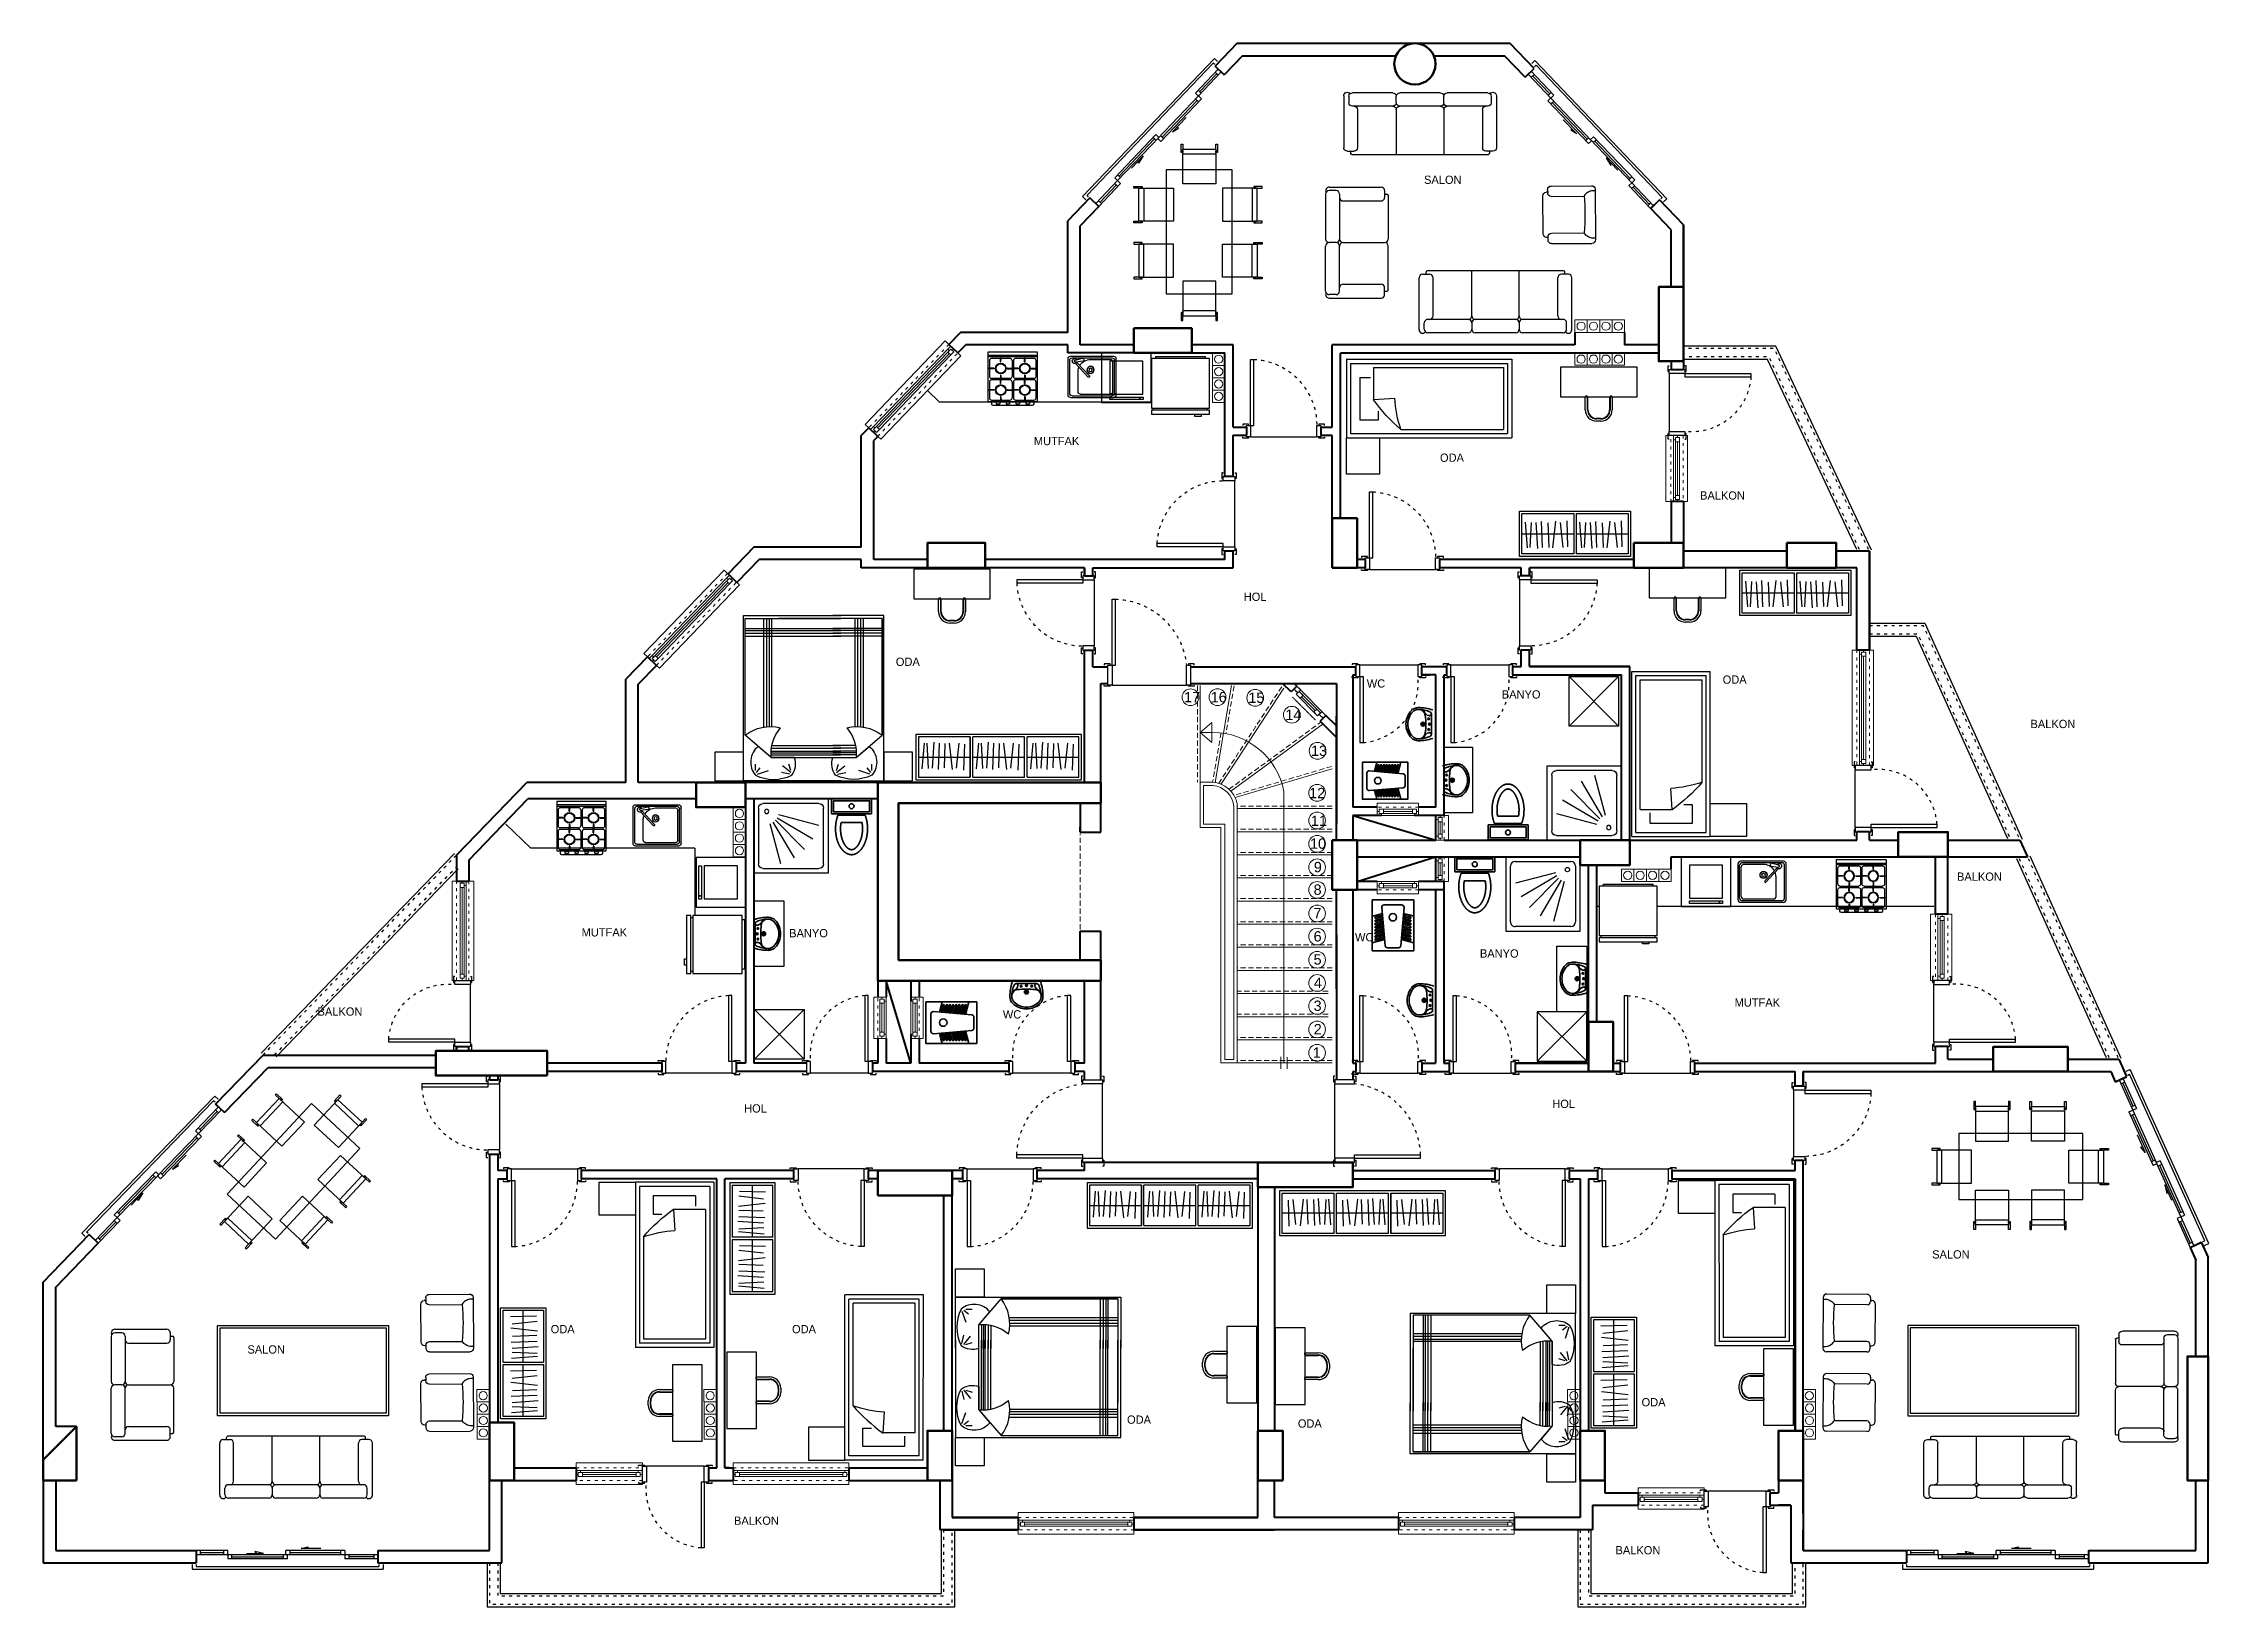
# Model space of a CAD drawing. Header units: millimetres. Extents: x 48 to 2669, y 23 to 1916.
import ezdxf

# ---------------------------------------------------------------- set-up
doc = ezdxf.new("R2010")
doc.units = ezdxf.units.MM
for name, pattern in [('ACAD_ISO03W100', [30, 12, -18]), ('DASHED2', [9.525, 6.35, -3.175]), ('HIDDEN', [0.375, 0.25, -0.125])]:
    doc.linetypes.add(name, pattern=pattern)
doc.layers.add('14_ISLAK_MEKAN_TEFRİŞ', color=134, linetype='Continuous')
doc.layers.add('7_TEFRİŞ', color=183, linetype='Continuous')
for name, color, linetype, lineweight in [('3_PENCERE', 108, 'Continuous', 25), ('4_CAM', 134, 'HIDDEN', 15), ('6_YAZI', 7, 'Continuous', 35), ('8_MERDİVEN', 42, 'Continuous', 20), ('a_duvar', 7, 'Continuous', 40), ('DUVAR40', 7, 'Continuous', 40), ('KAPI-PEN', 155, 'Continuous', 18), ('KESİK', 62, 'DASHED2', 20), ('KOLON', 40, 'Continuous', 50), ('M_ÖLÇÜ_İÇ', 135, 'Continuous', 18), ('MERD_30', 41, 'Continuous', 30), ('Pencere', 150, 'Continuous', 25), ('TEFRİŞ', 47, 'Continuous', 15)]:
    doc.layers.add(name, color=color, linetype=linetype, lineweight=lineweight)
doc.styles.add('Annotative', font='Txt')
doc.styles.get("Standard").update_dxf_attribs({"font": 'EtrFont'})
doc.styles.add('STANDART', font='Arial')

msp = doc.modelspace()

# ---------------------------------------------------------------- texts
at = {"layer": '6_YAZI'}
for s, p in [('SALON', (1719.315558, 1745.819539)), ('ODA', (1738.637545, 1409.289487))]:
    msp.add_text(s, height=10, dxfattribs=at).set_placement(p)
for s, height, style, p in [('MUTFAK', 10, 'Annotative', (1247.083927, 1429.464478)), ('BALKON', 10, 'Annotative', (2053.37954, 1363.530225)), ('HOL', 10, 'Annotative', (1501.142964, 1240.899548)), ('ODA', 10, 'Annotative', (1080.062682, 1162.203007)), ('17', 12.5, 'STANDART', (1428.93312, 1118.134686)), ('16', 12.5, 'STANDART', (1461.054873, 1118.12052)), ('15', 12.5, 'STANDART', (1506.584092, 1117.369293)), ('WC', 10, 'Annotative', (1650.039866, 1135.888994)), ('BANYO', 10, 'Annotative', (1813.46471, 1122.671141)), ('ODA', 10, 'Annotative', (2080.722897, 1140.613921)), ('14', 12.5, 'STANDART', (1551.375369, 1096.717714)), ('BALKON', 10, 'Annotative', (2453.276272, 1086.899856)), ('13', 12.5, 'STANDART', (1582.467042, 1053.198012)), ('12', 12.5, 'STANDART', (1580.223532, 1001.996537)), ('11', 12.5, 'STANDART', (1582.324899, 968.425558)), ('10', 12.5, 'STANDART', (1581.296536, 940.758265)), ('9', 12.5, 'STANDART', (1585.913839, 912.37901)), ('8', 12.5, 'STANDART', (1585.616827, 885.038309)), ('BALKON', 10, 'Annotative', (2364.34659, 902.046423)), ('7', 12.5, 'STANDART', (1585.531561, 856.629656)), ('MUTFAK', 10, 'Annotative', (699.770511, 834.605197)), ('BANYO', 10, 'Annotative', (950.964788, 833.626464)), ('6', 12.5, 'STANDART', (1585.676513, 828.49764)), ('WC', 10, 'Annotative', (1635.787408, 828.65345)), ('5', 12.5, 'STANDART', (1585.616827, 800.508488)), ('BANYO', 10, 'Annotative', (1786.946534, 809.008661)), ('4', 12.5, 'STANDART', (1586.026104, 772.295481)), ('BALKON', 10, 'Annotative', (380.179928, 738.650128)), ('WC', 10, 'Annotative', (1209.565164, 735.285231)), ('3', 12.5, 'STANDART', (1585.616827, 744.481831)), ('MUTFAK', 10, 'Annotative', (2095.172068, 749.611625)), ('2', 12.5, 'STANDART', (1585.787359, 716.075318)), ('1', 12.5, 'STANDART', (1584.65332, 687.716985)), ('HOL', 10, 'Annotative', (896.480667, 621.386091)), ('HOL', 10, 'Annotative', (1874.499982, 626.915324)), ('SALON', 10, 'Annotative', (2334.299763, 444.66032)), ('ODA', 10, 'Annotative', (662.335626, 354.163007)), ('ODA', 10, 'Annotative', (954.393397, 354.163007)), ('SALON', 10, 'Annotative', (295.362294, 329.547811)), ('ODA', 10, 'Annotative', (1982.598326, 265.615561)), ('ODA', 10, 'Annotative', (1359.889986, 244.579473)), ('ODA', 10, 'Annotative', (1566.581592, 239.883214)), ('BALKON', 10, 'Annotative', (884.209226, 122.231573)), ('BALKON', 10, 'Annotative', (1951.056075, 86.423257))]:
    msp.add_text(s, height=height, dxfattribs=dict(at, style=style)).set_placement(p)

# ---------------------------------------------------------------- blocks, each defined once
blk = doc.blocks.new('GH')
at = {"layer": '7_TEFRİŞ'}
for p, q in [((22636.794873, 5951.862966), (22605.255531, 5950.995526)), ((22620.949699, 5896.221098), (22620.950248, 5958.976368)), ((22638.007757, 5933.640974), (22605.77529, 5937.285627)), ((22607.508258, 5942.491911), (22637.66127, 5945.789007)), ((22607.854723, 5927.740792), (22637.487836, 5928.781754)), ((22637.661056, 5921.319442), (22606.121711, 5920.104928)), ((22638.00749, 5903.097458), (22606.814726, 5900.494581)), ((22637.660925, 5906.394758), (22607.334671, 5907.956887)), ((22607.508002, 5913.163184), (22638.874069, 5915.245417)), ((22596.518788, 5896.221311), (22645.38061, 5896.220884)), ((22636.794298, 5886.107696), (22605.254956, 5885.240256)), ((22638.007182, 5867.885704), (22605.774715, 5871.530357)), ((22607.507683, 5876.73664), (22637.660695, 5880.033737)), ((22620.949124, 5830.465827), (22620.949673, 5893.221098)), ((22637.660481, 5855.564172), (22606.121136, 5854.349658)), ((22607.507426, 5847.407914), (22638.873493, 5849.490146)), ((22607.854147, 5861.985522), (22637.48726, 5863.026484)), ((22596.518186, 5827.466041), (22645.380009, 5827.465614)), ((22596.518212, 5830.466041), (22645.380035, 5830.465614)), ((22636.793722, 5820.352426), (22605.25438, 5819.484986)), ((22638.006915, 5837.342188), (22606.814151, 5834.739311)), ((22637.66035, 5840.639488), (22607.334095, 5842.201617)), ((22620.948548, 5764.710557), (22620.949097, 5827.465827)), ((22638.006606, 5802.130434), (22605.77414, 5805.775087)), ((22607.507108, 5810.98137), (22637.660119, 5814.278467)), ((22607.853572, 5796.230251), (22637.486685, 5797.271214)), ((22637.659905, 5789.808902), (22606.12056, 5788.594387)), ((22638.006339, 5771.586917), (22606.813576, 5768.984041)), ((22637.659775, 5774.884217), (22607.33352, 5776.446347)), ((22607.506851, 5781.652644), (22638.872918, 5783.734876))]:
    blk.add_line(p, q, dxfattribs=at)
at = {"layer": '7_TEFRİŞ', "flags": 128}
for points in [[(22593.518186, 5827.466067), (22593.519363, 5961.976608), (22648.381185, 5961.976128), (22648.380009, 5827.465587)], [(22596.518788, 5896.221311), (22596.519337, 5958.976582), (22645.381159, 5958.976154), (22645.38061, 5896.220884)], [(22648.38061, 5896.220858), (22648.379433, 5761.710317), (22593.517611, 5761.710797), (22593.518788, 5896.221338)], [(22596.518212, 5830.466041), (22596.518761, 5893.221311), (22645.380584, 5893.220884), (22645.380035, 5830.465614)], [(22596.518788, 5896.221311), (22645.38061, 5896.220884)], [(22645.380009, 5827.465614), (22645.379459, 5764.710343), (22596.517637, 5764.710771), (22596.518186, 5827.466041)], [(22645.380009, 5827.465614), (22596.518186, 5827.466041)]]:
    blk.add_lwpolyline(points, dxfattribs=at)
blk = doc.blocks.new('sdsf5')
at = {"layer": 'Pencere', "lineweight": -2, "ltscale": 20}
for p, q in [((2013.141574, 1727.869139), (1853.570732, 1895.201028)), ((2007.519738, 1729.417365), (1854.850144, 1889.51235)), ((1845.149682, 1878.713979), (1872.862245, 1849.645028)), ((1848.76814, 1882.164594), (1876.484514, 1853.091645)), ((1850.576904, 1876.614971), (1871.428862, 1854.742588)), ((1869.239975, 1846.198412), (1876.484514, 1853.091645)), ((1869.239975, 1846.198412), (1918.454519, 1794.578647)), ((1869.632299, 1853.033145), (1873.254261, 1856.479469)), ((1876.308861, 1846.022759), (1872.686591, 1842.576143)), ((1872.862245, 1849.645028), (1922.076789, 1798.025263)), ((1916.819038, 1799.924225), (1874.497726, 1844.299451)), ((1887.670032, 1823.46453), (1904.089244, 1806.246667)), ((1920.697311, 1799.472195), (1970.602957, 1747.127498)), ((1927.766196, 1799.296542), (1924.143927, 1795.849926)), ((1924.31958, 1802.918811), (1974.225226, 1750.574114)), ((1968.967475, 1752.473076), (1925.955062, 1797.573234)), ((1953.908968, 1762.309564), (1939.711856, 1777.197242)), ((1939.711856, 1777.197242), (1945.198866, 1768.088567)), ((1970.602957, 1747.127498), (1966.980687, 1743.680882)), ((1966.980687, 1743.680882), (1993.407419, 1715.960058)), ((1970.77861, 1754.196384), (1967.15634, 1750.749768)), ((1974.049573, 1743.505229), (1970.427303, 1740.058612)), ((1970.602957, 1747.127498), (1974.225226, 1750.574114)), ((1970.602957, 1747.127498), (1997.025877, 1719.410673)), ((1991.915222, 1721.14794), (1972.238438, 1741.781921))]:
    blk.add_line(p, q, dxfattribs=at)
blk = doc.blocks.new('5edfdf')
at = {"layer": 'Pencere', "lineweight": -2, "ltscale": 20}
for p, q in [((1305.979034, 1730.490158), (1465.549875, 1897.822047)), ((1311.60087, 1732.038383), (1464.270463, 1892.133369)), ((1470.352467, 1884.785613), (1442.636093, 1855.712664)), ((1473.970925, 1881.334998), (1446.258363, 1852.266047)), ((1468.543703, 1879.23599), (1447.691745, 1857.363607)), ((1446.258363, 1852.266047), (1397.043819, 1800.646282)), ((1449.880632, 1848.819431), (1400.666088, 1797.199666)), ((1402.30157, 1802.545244), (1444.622881, 1846.92047)), ((1449.880632, 1848.819431), (1442.636093, 1855.712664)), ((1442.811746, 1848.643778), (1446.434016, 1845.197162)), ((1449.488309, 1855.654164), (1445.866346, 1859.100488)), ((1394.801027, 1805.53983), (1344.895381, 1753.195133)), ((1398.423297, 1802.093214), (1348.517651, 1749.748517)), ((1350.153132, 1755.094095), (1393.165546, 1800.194253)), ((1365.211639, 1764.930583), (1379.408751, 1779.818261)), ((1373.921742, 1770.709586), (1373.333227, 1773.447215)), ((1379.408751, 1779.818261), (1373.921742, 1770.709586)), ((1348.517651, 1749.748517), (1322.09473, 1722.031692)), ((1352.13992, 1746.301901), (1325.713188, 1718.581077)), ((1327.205385, 1723.768959), (1346.882169, 1744.402939)), ((1348.517651, 1749.748517), (1344.895381, 1753.195133)), ((1345.071035, 1746.126248), (1348.693304, 1742.679631))]:
    blk.add_line(p, q, dxfattribs=at)
blk = doc.blocks.new('*U22')
at = {"layer": 'Pencere', "lineweight": 25, "ltscale": 5}
for p, q in [((-9, 7), (-9, 86.899937)), ((-5, 86.899937), (-9, 86.899937)), ((-5, 7), (-5, 86.899937)), ((-84.5, 7), (-84.5, 8.5)), ((-84.5, 8.5), (-77.5, 8.5)), ((-77.5, 8.5), (-77.5, 7)), ((-5, 7), (-9, 7)), ((-2.5, 7), (-2.5, 8.5)), ((-2.5, 8.5), (4.5, 8.5)), ((4.5, 8.5), (4.5, 7)), ((-84.5, -12), (-84.5, -13.5)), ((-84.5, -13.5), (-77.5, -13.5)), ((-77.5, -13.5), (-77.5, -12)), ((-5, -12), (-75, -12)), ((-2.5, -12), (-2.5, -13.5)), ((-2.5, -13.5), (4.5, -13.5)), ((4.5, -13.5), (4.5, -12))]:
    blk.add_line(p, q, dxfattribs=at)
at = {"layer": 'Pencere', "lineweight": 25, "ltscale": 5, "flags": 128}
for points in [[(-75, -12), (-75, 7), (-80, 7), (-80, -12), (-75, -12)], [(0, -12), (0, 7), (-5, 7), (-5, -12), (0, -12)]]:
    blk.add_lwpolyline(points, dxfattribs=at)
at = {"layer": 'Pencere', "linetype": 'ACAD_ISO03W100', "lineweight": 25, "ltscale": 0.3}
blk.add_arc((-3.520318, 15.164474), 71.944448, 94.36819, 186.516136, dxfattribs=at)
blk = doc.blocks.new('fdsfdd')
at = {"layer": 'KAPI-PEN', "color": 134, "linetype": 'Continuous', "lineweight": 18}
for p, q in [((2012.105588, 1441.051777), (2012.105569, 1361.051777)), ((2018.105588, 1441.051776), (2012.105588, 1441.051777)), ((2021.143515, 1366.051775), (2021.143532, 1436.051775)), ((2021.143532, 1436.051775), (2021.143533, 1441.051775)), ((2023.643532, 1436.051774), (2021.143532, 1436.051775)), ((2023.643532, 1433.551774), (2023.643516, 1368.551774)), ((2023.643533, 1438.551774), (2023.643532, 1436.051774)), ((2023.643532, 1433.551774), (2023.643533, 1438.551774)), ((2028.643532, 1433.551773), (2023.643532, 1433.551774)), ((2026.143533, 1438.551774), (2023.643533, 1438.551774)), ((2023.643533, 1438.551774), (2028.643533, 1438.551773)), ((2026.143532, 1433.551774), (2026.143516, 1368.551774)), ((2026.143533, 1441.051774), (2026.143533, 1438.551774)), ((2028.643532, 1433.551773), (2028.643516, 1368.551773)), ((2028.643533, 1438.551773), (2028.643532, 1433.551773)), ((2038.114158, 1441.051771), (2033.114158, 1441.051772)), ((2038.114139, 1361.051771), (2038.114158, 1441.051771)), ((2021.143514, 1361.051775), (2021.143515, 1366.051775)), ((2021.143515, 1366.051775), (2023.643515, 1366.051774)), ((2023.643514, 1363.551774), (2023.643516, 1368.551774)), ((2023.643515, 1366.051774), (2023.643514, 1363.551774)), ((2023.643514, 1363.551774), (2026.143514, 1363.551774)), ((2028.643514, 1363.551773), (2023.643514, 1363.551774)), ((2023.643516, 1368.551774), (2028.643516, 1368.551773)), ((2026.143514, 1363.551774), (2026.143514, 1361.051774)), ((2028.643516, 1368.551773), (2028.643514, 1363.551773))]:
    blk.add_line(p, q, dxfattribs=at)
at = {"layer": 'KAPI-PEN', "color": 134, "linetype": 'ACAD_ISO03W100', "lineweight": 18, "ltscale": 0.3}
for p, q in [((2018.114139, 1361.051776), (2018.114158, 1441.051776)), ((2033.114158, 1441.051772), (2033.114139, 1361.051772))]:
    blk.add_line(p, q, dxfattribs=at)
at = {"layer": 'KAPI-PEN', "ltscale": 0.2}
for p, q in [((2018.114158, 1441.051776), (2033.114158, 1441.051772)), ((2033.114158, 1441.051772), (2033.114158, 1441.051772)), ((2018.114139, 1361.051776), (2033.114139, 1361.051772))]:
    blk.add_line(p, q, dxfattribs=at)
at = {"layer": 'KOLON', "xscale": -1, "rotation": 270}
blk.add_blockref('*U22', (2028.114158, 1521.051773), dxfattribs=at)
blk = doc.blocks.new('adf')
at = {"layer": 'KAPI-PEN', "color": 134, "linetype": 'Continuous', "lineweight": 18}
for p, q in [((2237.265289, 1041.43101), (2237.265255, 1181.43101)), ((2263.273825, 1181.431016), (2263.273859, 1041.431016)), ((2246.303201, 1176.431012), (2246.303233, 1046.431012)), ((2248.803232, 1048.931013), (2248.803202, 1173.931013)), ((2251.303232, 1048.931013), (2251.303202, 1173.931013)), ((2253.803232, 1048.931014), (2253.803202, 1173.931014))]:
    blk.add_line(p, q, dxfattribs=at)
at = {"layer": 'KAPI-PEN', "color": 134, "linetype": 'ACAD_ISO03W100', "lineweight": 18, "ltscale": 0.3}
for p, q in [((2243.273825, 1181.431011), (2243.273859, 1041.431011)), ((2258.273859, 1041.431015), (2258.273825, 1181.431015))]:
    blk.add_line(p, q, dxfattribs=at)
at = {"layer": 'KOLON', "rotation": 270}
blk.add_blockref('*U22', (2253.273859, 961.431014), dxfattribs=at)
blk = doc.blocks.new('rsaef')
at = {"layer": 'DUVAR40'}
for p, q in [((548.173551, 901.431014), (563.173551, 901.431014)), ((548.173551, 701.431014), (563.173551, 701.431014))]:
    blk.add_line(p, q, dxfattribs=at)
at = {"layer": 'KAPI-PEN', "color": 134, "linetype": 'Continuous', "lineweight": 18}
for p, q in [((543.17358, 901.431016), (543.173551, 781.431016)), ((548.173581, 901.431015), (543.17358, 901.431016)), ((552.644178, 788.931014), (552.644204, 893.931014)), ((552.644204, 893.931014), (552.644205, 898.931014)), ((557.644204, 893.931013), (552.644204, 893.931014)), ((552.644205, 898.931014), (557.644205, 898.931013)), ((555.144178, 788.931013), (555.144204, 893.931013)), ((555.144205, 898.931013), (555.144205, 901.431013)), ((557.644205, 898.931013), (555.144205, 898.931013)), ((557.644178, 788.931013), (557.644204, 893.931013)), ((557.644204, 896.431013), (557.644205, 898.931013)), ((557.644205, 898.931013), (557.644204, 893.931013)), ((560.144204, 896.431012), (557.644204, 896.431013)), ((560.144204, 896.431012), (560.144177, 786.431012)), ((560.144205, 901.431012), (560.144204, 896.431012)), ((563.182151, 901.431011), (569.182151, 901.43101)), ((569.182121, 781.43101), (569.182151, 901.43101)), ((552.644177, 783.931014), (552.644178, 788.931014)), ((552.644178, 788.931014), (557.644178, 788.931013)), ((557.644178, 788.931013), (557.644177, 783.931013)), ((557.644177, 783.931013), (557.644177, 786.431013)), ((557.644177, 786.431013), (560.144177, 786.431012)), ((560.144177, 786.431012), (560.144176, 781.431012)), ((543.173551, 781.431016), (548.173551, 781.431015)), ((557.644177, 783.931013), (552.644177, 783.931014)), ((555.144176, 781.431013), (555.144177, 783.931013)), ((555.144177, 783.931013), (557.644177, 783.931013)), ((563.182121, 781.431011), (569.182121, 781.43101))]:
    blk.add_line(p, q, dxfattribs=at)
at = {"layer": 'KAPI-PEN', "color": 134, "linetype": 'ACAD_ISO03W100', "lineweight": 18, "ltscale": 0.3}
for p, q in [((548.173551, 781.431015), (548.173581, 901.431015)), ((563.173581, 901.431011), (563.173551, 781.431011))]:
    blk.add_line(p, q, dxfattribs=at)
at = {"layer": 'KAPI-PEN', "ltscale": 0.2}
for p, q in [((563.173581, 901.431011), (548.173581, 901.431015)), ((563.173551, 781.431011), (548.173551, 781.431015)), ((548.173551, 781.431015), (548.173551, 781.431015))]:
    blk.add_line(p, q, dxfattribs=at)
at = {"layer": 'KOLON', "xscale": -1, "rotation": 90}
blk.add_blockref('*U22', (553.173551, 701.431014), dxfattribs=at)
blk = doc.blocks.new('564df')
at = {"layer": 'DUVAR40'}
for p, q in [((693.273439, 191.051773), (693.273439, 176.051773)), ((853.273439, 191.051773), (853.273439, 176.051773))]:
    blk.add_line(p, q, dxfattribs=at)
at = {"layer": 'KAPI-PEN', "ltscale": 0.2}
for p, q in [((693.273442, 191.051793), (693.273438, 176.051793)), ((773.273442, 191.051773), (773.273438, 176.051773)), ((773.273438, 176.051773), (773.273438, 176.051773))]:
    blk.add_line(p, q, dxfattribs=at)
at = {"layer": 'KAPI-PEN', "color": 134, "linetype": 'Continuous', "lineweight": 18}
for p, q in [((693.273441, 188.022418), (698.273441, 188.022416)), ((693.273442, 191.060363), (693.273443, 197.060363)), ((773.273443, 197.060343), (693.273443, 197.060363)), ((695.773439, 180.522417), (695.77344, 185.522417)), ((698.27344, 185.522416), (695.77344, 185.522417)), ((695.77344, 185.522417), (695.77344, 183.022417)), ((695.77344, 185.522417), (700.77344, 185.522416)), ((698.273441, 188.022416), (698.27344, 185.522416)), ((698.273441, 188.022416), (768.273441, 188.022399)), ((700.77344, 185.522416), (700.773439, 180.522416)), ((765.77344, 185.5224), (700.77344, 185.522416)), ((765.773439, 180.5224), (765.77344, 185.5224)), ((765.77344, 185.5224), (770.77344, 185.522399)), ((768.27344, 185.522399), (768.273441, 188.022399)), ((770.77344, 185.522399), (768.27344, 185.522399)), ((768.273441, 188.022399), (773.273441, 188.022398)), ((770.77344, 185.522399), (770.773439, 180.522399)), ((770.77344, 183.022399), (770.77344, 185.522399)), ((773.273442, 191.060343), (773.273443, 197.060343)), ((693.273438, 176.051793), (693.273437, 171.051793)), ((693.273437, 171.051793), (773.273437, 171.051773)), ((695.77344, 183.022417), (693.27344, 183.022418)), ((700.773439, 180.522416), (695.773439, 180.522417)), ((765.773439, 180.5224), (700.773439, 180.522416)), ((765.77344, 183.0224), (700.77344, 183.022416)), ((770.773439, 180.522399), (765.773439, 180.5224)), ((773.27344, 183.022398), (770.77344, 183.022399)), ((773.273437, 171.051773), (773.273438, 176.051773))]:
    blk.add_line(p, q, dxfattribs=at)
at = {"layer": 'KAPI-PEN', "color": 134, "linetype": 'ACAD_ISO03W100', "lineweight": 18, "ltscale": 0.3}
for p, q in [((693.273442, 191.051793), (773.273442, 191.051773)), ((773.273438, 176.051773), (693.273438, 176.051793))]:
    blk.add_line(p, q, dxfattribs=at)
at = {"layer": 'KOLON', "xscale": -1, "rotation": 180}
blk.add_blockref('*U22', (853.273439, 181.051773), dxfattribs=at)
blk = doc.blocks.new('sfrd')
at = {"layer": 'KAPI-PEN', "color": 134, "linetype": 'ACAD_ISO03W100', "lineweight": 18, "ltscale": 0.3}
for p, q in [((1978.273442, 161.051793), (2058.273442, 161.051773)), ((2058.273438, 146.051773), (1978.273438, 146.051793))]:
    blk.add_line(p, q, dxfattribs=at)
at = {"layer": 'KAPI-PEN', "color": 134, "linetype": 'Continuous', "lineweight": 18}
for p, q in [((2058.273443, 167.060343), (1978.273443, 167.060363)), ((1983.273441, 158.022416), (2053.273441, 158.022399)), ((2053.27344, 155.522399), (2053.273441, 158.022399)), ((2053.273441, 158.022399), (2058.273441, 158.022398)), ((2058.273442, 161.060343), (2058.273443, 167.060343)), ((1978.273437, 141.051793), (2058.273437, 141.051773)), ((2050.773439, 150.5224), (1985.773439, 150.522416)), ((2050.77344, 155.5224), (1985.77344, 155.522416)), ((2050.77344, 153.0224), (1985.77344, 153.022416)), ((2050.773439, 150.5224), (2050.77344, 155.5224)), ((2055.773439, 150.522399), (2050.773439, 150.5224)), ((2050.77344, 155.5224), (2055.77344, 155.522399)), ((2055.77344, 155.522399), (2053.27344, 155.522399)), ((2055.77344, 155.522399), (2055.773439, 150.522399)), ((2055.77344, 153.022399), (2055.77344, 155.522399)), ((2058.27344, 153.022398), (2055.77344, 153.022399)), ((2058.273437, 141.051773), (2058.273438, 146.051773))]:
    blk.add_line(p, q, dxfattribs=at)
at = {"layer": 'KAPI-PEN', "ltscale": 0.2}
for p in [(2058.273442, 161.051773), (2058.273438, 146.051773)]:
    blk.add_line(p, (2058.273438, 146.051773), dxfattribs=at)
at = {"layer": 'KOLON', "xscale": -1, "rotation": 180}
blk.add_blockref('*U22', (2138.273439, 151.051773), dxfattribs=at)
blk = doc.blocks.new('sdffdf')
at = {"layer": 'Pencere', "lineweight": -2, "ltscale": 20}
for p, q in [((2341.571487, 91.048323), (2303.27245, 91.051773)), ((2341.566292, 86.048325), (2303.272779, 86.051775)), ((2308.056843, 88.551701), (2336.568892, 88.553519)), ((2336.566295, 86.05352), (2336.57149, 91.053517)), ((2341.566292, 86.048325), (2341.561097, 81.048328)), ((2413.883575, 81.045111), (2341.561097, 81.048328)), ((2341.566292, 86.048325), (2341.571487, 91.048323)), ((2413.88877, 86.045108), (2341.566292, 86.048325)), ((2346.561095, 81.043133), (2346.56629, 86.04313)), ((2346.563692, 83.543132), (2408.886175, 83.550304)), ((2364.074233, 87.653616), (2384.646082, 87.654973)), ((2384.646082, 87.654973), (2374.267343, 89.969493)), ((2374.267343, 89.969493), (2375.842548, 87.654392)), ((2408.883578, 81.050306), (2408.888773, 86.050303)), ((2411.889628, 86.045221), (2411.894822, 91.045218)), ((2483.210532, 86.042085), (2411.889628, 86.045221)), ((2483.215727, 91.042083), (2411.894822, 91.045218)), ((2413.883575, 81.045111), (2413.88877, 86.045108)), ((2416.889625, 86.040026), (2416.89482, 91.040023)), ((2416.892222, 88.540025), (2478.213132, 88.547279)), ((2454.044237, 93.391659), (2430.252529, 93.390089)), ((2478.210535, 86.04728), (2478.21573, 91.047277)), ((2483.215727, 91.042083), (2483.205337, 81.042088)), ((2523.372909, 81.038931), (2483.205337, 81.042088)), ((2523.372579, 86.038929), (2483.210532, 86.042085)), ((2487.891545, 86.041661), (2487.886351, 81.042088)), ((2518.108255, 83.55952), (2487.888969, 83.561776)), ((2298.273439, 68.551263), (2529.493711, 68.566991)), ((2303.273439, 71.551603), (2524.493711, 71.566651))]:
    blk.add_line(p, q, dxfattribs=at)
blk = doc.blocks.new('sgfgh5')
at = {"layer": 'Pencere', "lineweight": -2, "ltscale": 20}
for p, q in [((2560.46018, 660.797607), (2576.967578, 624.184825)), ((2564.884513, 657.017945), (2577.305348, 629.469294)), ((2565.018013, 662.853364), (2581.527681, 626.235546)), ((2664.147623, 466.112148), (2573.192134, 667.769055)), ((2668.938172, 462.787592), (2573.871149, 673.56016)), ((2575.043639, 628.452183), (2579.603356, 630.50273)), ((2572.407474, 622.134104), (2601.724032, 557.1171)), ((2601.953363, 562.702564), (2576.738247, 618.599361)), ((2576.967578, 624.184825), (2606.284136, 559.167821)), ((2582.257766, 594.575655), (2592.039765, 572.88792)), ((2586.852582, 579.477345), (2588.693229, 580.307547)), ((2592.039765, 572.88792), (2586.852582, 579.477345)), ((2604.233415, 563.727924), (2599.673312, 561.677203)), ((2606.284136, 559.167821), (2601.724032, 557.1171)), ((2610.022512, 563.040994), (2605.462408, 560.990273)), ((2605.462408, 560.990273), (2635.19063, 495.060207)), ((2612.073232, 558.480891), (2607.513129, 556.43017)), ((2635.419961, 500.645671), (2609.793181, 557.45553)), ((2610.022512, 563.040994), (2639.750734, 497.110928)), ((2624.474434, 514.918392), (2616.016285, 533.67101)), ((2616.016285, 533.67101), (2618.172994, 523.258333)), ((2618.172994, 523.258333), (2619.635873, 525.645999)), ((2637.700013, 501.671032), (2633.13991, 499.620311)), ((2635.19063, 495.060207), (2630.630527, 493.009487)), ((2630.630527, 493.009487), (2646.37179, 458.094892)), ((2637.241351, 490.500104), (2632.681247, 488.449383)), ((2646.684017, 463.484075), (2634.961299, 489.474743)), ((2635.19063, 495.060207), (2639.750734, 497.110928)), ((2635.19063, 495.060207), (2650.929623, 460.150649))]:
    blk.add_line(p, q, dxfattribs=at)
blk = doc.blocks.new('fdmgfs')
at = {"layer": 'KAPI-PEN', "color": 134, "linetype": 'Continuous', "lineweight": 18}
for p, q in [((2332.264869, 781.43101), (2332.26485, 861.43101)), ((2341.302795, 861.431012), (2341.302796, 856.431012)), ((2341.302796, 856.431012), (2343.802796, 856.431013)), ((2341.302796, 856.431012), (2341.302813, 786.431012)), ((2348.802795, 858.931014), (2343.802795, 858.931013)), ((2343.802796, 856.431013), (2343.802795, 858.931013)), ((2343.802795, 858.931013), (2346.302795, 858.931013)), ((2343.802795, 858.931013), (2343.802797, 853.931013)), ((2343.802797, 853.931013), (2348.802797, 853.931014)), ((2343.802812, 788.931013), (2343.802797, 853.931013)), ((2346.302795, 858.931013), (2346.302795, 861.431013)), ((2346.302812, 788.931013), (2346.302797, 853.931013)), ((2348.802797, 853.931014), (2348.802795, 858.931014)), ((2348.802812, 788.931014), (2348.802797, 853.931014)), ((2358.27342, 861.431016), (2358.273439, 781.431016)), ((2343.802813, 786.431013), (2341.302813, 786.431012)), ((2341.302813, 786.431012), (2341.302814, 781.431012)), ((2348.802812, 788.931014), (2343.802812, 788.931013)), ((2343.802812, 788.931013), (2343.802814, 783.931013)), ((2343.802814, 783.931013), (2343.802813, 786.431013)), ((2348.802814, 783.931014), (2348.802812, 788.931014)), ((2338.264869, 781.431011), (2332.264869, 781.43101)), ((2343.802814, 783.931013), (2348.802814, 783.931014)), ((2346.302814, 783.931013), (2343.802814, 783.931013)), ((2346.302814, 781.431013), (2346.302814, 783.931013)), ((2358.273439, 781.431016), (2353.273439, 781.431015))]:
    blk.add_line(p, q, dxfattribs=at)
at = {"layer": 'KAPI-PEN', "color": 134, "linetype": 'ACAD_ISO03W100', "lineweight": 18, "ltscale": 0.3}
for p, q in [((2338.27342, 861.431011), (2338.273439, 781.431011)), ((2353.273439, 781.431015), (2353.27342, 861.431015))]:
    blk.add_line(p, q, dxfattribs=at)
at = {"layer": 'KAPI-PEN', "ltscale": 0.2}
for p in [(2338.273439, 781.431011), (2353.273439, 781.431015)]:
    blk.add_line(p, (2353.273439, 781.431015), dxfattribs=at)
at = {"layer": 'KOLON', "rotation": 270}
blk.add_blockref('*U22', (2348.273439, 701.431014), dxfattribs=at)
blk = doc.blocks.new('bb10')
at = {"layer": '14_ISLAK_MEKAN_TEFRİŞ'}
for p, q in [((967.750333, -291.899922), (907.750333, -291.899922)), ((907.750333, -291.899922), (907.750333, -351.899922)), ((957.750333, -301.899922), (917.750333, -301.899922)), ((917.750333, -301.899922), (917.750333, -341.899922)), ((957.750333, -341.899922), (957.750333, -301.899922)), ((967.750333, -351.899922), (967.750333, -291.899922)), ((907.750333, -351.899922), (967.750333, -351.899922)), ((917.750333, -341.899922), (957.750333, -341.899922))]:
    blk.add_line(p, q, dxfattribs=at)
at = {"layer": '14_ISLAK_MEKAN_TEFRİŞ', "flags": 128}
for points in [[(917.5222, -295.395742), (921.515916, -295.395742), (921.515916, -298.404103), (917.5222, -298.404103)], [(921.515916, -295.395742), (957.750333, -295.395742), (957.750333, -298.404103), (921.515916, -298.404103)]]:
    blk.add_lwpolyline(points, close=True, dxfattribs=at)
blk = doc.blocks.new('dff', base_point=(2100.8725, 242.9058))
at = {"layer": '7_TEFRİŞ'}
for p, q in [((2100.872526, 286.556009), (2100.872526, 291.805525)), ((2103.497284, 286.556009), (2103.497284, 291.805525)), ((2104.022236, 286.556009), (2104.022236, 291.805525)), ((2114.521267, 305.454266), (2130.07881, 305.454266)), ((2114.521267, 302.829508), (2130.07881, 302.829508)), ((2114.521267, 302.304557), (2130.269815, 302.304557)), ((2130.269815, 302.304557), (2130.269815, 276.056977)), ((2131.128713, 303.879412), (2131.128713, 304.404363)), ((2130.269815, 276.056977), (2114.521267, 276.056977)), ((2130.07881, 275.532026), (2114.521267, 275.532026)), ((2130.07881, 272.907268), (2114.521267, 272.907268)), ((2131.128713, 273.957171), (2131.128713, 274.482122))]:
    blk.add_line(p, q, dxfattribs=at)
at = {"layer": '7_TEFRİŞ', "flags": 128}
blk.add_lwpolyline([(2130.269815, 242.905829), (2166.273437, 242.905829), (2166.273437, 335.455705), (2130.269815, 335.455705)], close=True, dxfattribs=at)
for points in [[(2121.91379, 302.829508), (2121.91379, 302.304557)], [(2121.91379, 276.056977), (2121.91379, 275.532026)]]:
    blk.add_lwpolyline(points, dxfattribs=at)
at = {"layer": '7_TEFRİŞ'}
for centre, radius, start, end in [((2114.521267, 291.805525), 13.648741, 90, 180), ((2114.521267, 291.805525), 11.023983, 90, 180), ((2114.521267, 291.805525), 10.499032, 90, 180), ((2130.07881, 304.404363), 1.049903, 360, 90), ((2130.07881, 303.879412), 1.049903, 270, 0), ((2114.521267, 286.556009), 13.648741, 180, 270), ((2114.521267, 286.556009), 11.023983, 180, 270), ((2114.521267, 286.556009), 10.499032, 180, 270), ((2130.07881, 274.482122), 1.049903, 360, 90), ((2130.07881, 273.957171), 1.049903, 270, 0)]:
    blk.add_arc(centre, radius, start, end, dxfattribs=at)
blk = doc.blocks.new('6788')
at = {"layer": 'KAPI-PEN', "ltscale": 0.2}
for p, q in [((-22.316913, 0.000005), (-22.316915, -9.999995)), ((27.683087, -0.000007), (27.683085, -10.000007)), ((27.683085, -10.000007), (27.683085, -10.000007))]:
    blk.add_line(p, q, dxfattribs=at)
at = {"layer": 'KAPI-PEN', "color": 134, "linetype": 'Continuous', "lineweight": 18}
for p, q in [((-22.316913, 0.000005), (-17.316913, 0.000004)), ((-17.316913, 0.000004), (-17.316913, -2.499996)), ((-17.316913, 0.000004), (22.683087, -0.000006)), ((-22.316915, -9.999995), (-22.316916, -14.999995)), ((-22.316916, -14.999995), (27.683084, -15.000007)), ((-19.816914, -4.999995), (-22.316914, -4.999995)), ((-19.816913, -2.499995), (-19.816914, -4.999995)), ((-19.816914, -7.499995), (-19.816913, -2.499995)), ((-14.816914, -7.499996), (-19.816914, -7.499995)), ((-17.316913, -2.499996), (-19.816913, -2.499995)), ((-19.816913, -2.499995), (-14.816913, -2.499996)), ((-14.816913, -2.499996), (-14.816914, -7.499996)), ((20.183086, -5.000005), (-14.816914, -4.999996)), ((20.183086, -7.500005), (-14.816914, -7.499996)), ((20.183087, -2.500005), (-14.816913, -2.499996)), ((20.183086, -7.500005), (20.183087, -2.500005)), ((25.183086, -7.500006), (20.183086, -7.500005)), ((20.183087, -2.500005), (25.183087, -2.500006)), ((22.683087, -2.500006), (22.683087, -0.000006)), ((22.683087, -0.000006), (27.683087, -0.000007)), ((25.183087, -2.500006), (22.683087, -2.500006)), ((25.183086, -5.000006), (25.183087, -2.500006)), ((25.183087, -2.500006), (25.183086, -7.500006)), ((27.683086, -5.000007), (25.183086, -5.000006)), ((27.683084, -15.000007), (27.683085, -10.000007))]:
    blk.add_line(p, q, dxfattribs=at)
at = {"layer": 'KAPI-PEN', "color": 134, "linetype": 'ACAD_ISO03W100', "lineweight": 18, "ltscale": 0.3}
blk.add_line((27.683085, -10.000007), (-22.316915, -9.999995), dxfattribs=at)
blk = doc.blocks.new('678678')
at = {"layer": 'DUVAR40'}
blk.add_line((-7.499995, -13.107839), (-7.499995, 16.892161), dxfattribs=at)
at = {"layer": 'KAPI-PEN', "ltscale": 0.2}
for p, q in [((-7.500007, 16.892161), (2.499993, 16.892164)), ((-7.499995, -13.107839), (2.500005, -13.107836)), ((2.500005, -13.107836), (2.500005, -13.107836))]:
    blk.add_line(p, q, dxfattribs=at)
at = {"layer": 'KAPI-PEN', "color": 134, "linetype": 'Continuous', "lineweight": 18}
for p, q in [((-7.500007, 16.892161), (-7.500006, 11.892161)), ((-7.500006, 11.892161), (-5.000006, 11.892162)), ((-7.499995, -13.107839), (-7.499995, 16.892161)), ((-0.000007, 14.392163), (-5.000007, 14.392162)), ((-5.000006, 11.892162), (-5.000007, 14.392162)), ((-5.000007, 14.392162), (-2.500007, 14.392162)), ((-5.000007, 14.392162), (-5.000005, 9.392162)), ((-5.000005, 9.392162), (-0.000005, 9.392163)), ((-4.999997, -5.607838), (-5.000005, 9.392162)), ((-2.500007, 14.392162), (-2.500007, 16.892162)), ((-2.499997, -5.607838), (-2.500005, 9.392162)), ((-0.000005, 9.392163), (-0.000007, 14.392163)), ((0.000003, -5.607837), (-0.000005, 9.392163)), ((2.499993, 16.892164), (7.499993, 16.892165)), ((7.499993, 16.892165), (7.500005, -13.107835)), ((-4.999996, -8.107838), (-7.499996, -8.107839)), ((-7.499996, -8.107839), (-7.499995, -13.107839)), ((0.000003, -5.607837), (-4.999997, -5.607838)), ((-4.999997, -5.607838), (-4.999996, -10.607838)), ((-4.999996, -10.607838), (-4.999996, -8.107838)), ((-4.999996, -10.607838), (0.000004, -10.607837)), ((-2.499996, -10.607838), (-4.999996, -10.607838)), ((-2.499995, -13.107838), (-2.499996, -10.607838)), ((0.000004, -10.607837), (0.000003, -5.607837)), ((7.500005, -13.107835), (2.500005, -13.107836))]:
    blk.add_line(p, q, dxfattribs=at)
at = {"layer": 'KAPI-PEN', "color": 134, "linetype": 'ACAD_ISO03W100', "lineweight": 18, "ltscale": 0.3}
blk.add_line((2.500005, -13.107836), (2.499993, 16.892164), dxfattribs=at)
blk = doc.blocks.new('*U20')
at = {"layer": 'Pencere', "lineweight": 25, "ltscale": 5}
for p, q in [((-9, 7), (-9, 86.899937)), ((-5, 86.899937), (-9, 86.899937)), ((-5, 7), (-5, 86.899937)), ((-94.5, 7), (-94.5, 8.5)), ((-94.5, 8.5), (-87.5, 8.5)), ((-87.5, 8.5), (-87.5, 7)), ((-5, 7), (-9, 7)), ((-2.5, 7), (-2.5, 8.5)), ((-2.5, 8.5), (4.5, 8.5)), ((4.5, 8.5), (4.5, 7)), ((-94.5, -7), (-94.5, -8.5)), ((-94.5, -8.5), (-87.5, -8.5)), ((-87.5, -8.5), (-87.5, -7)), ((-5, -7), (-85, -7)), ((-2.5, -7), (-2.5, -8.5)), ((-2.5, -8.5), (4.5, -8.5)), ((4.5, -8.5), (4.5, -7))]:
    blk.add_line(p, q, dxfattribs=at)
at = {"layer": 'Pencere', "lineweight": 25, "ltscale": 5, "flags": 128}
for points in [[(-85, -7), (-85, 7), (-90, 7), (-90, -7), (-85, -7)], [(0, -7), (0, 7), (-5, 7), (-5, -7), (0, -7)]]:
    blk.add_lwpolyline(points, dxfattribs=at)
at = {"layer": 'Pencere', "linetype": 'ACAD_ISO03W100', "lineweight": 25, "ltscale": 0.3}
blk.add_arc((-5, 7), 80, 92.865984, 180, dxfattribs=at)
blk = doc.blocks.new('*U23')
at = {"layer": 'Pencere', "lineweight": 25, "ltscale": 5}
for p, q in [((-9, 7), (-9, 86.899937)), ((-5, 86.899937), (-9, 86.899937)), ((-5, 7), (-5, 86.899937)), ((-104.5, 7), (-104.5, 8.5)), ((-104.5, 8.5), (-97.5, 8.5)), ((-97.5, 8.5), (-97.5, 7)), ((-5, 7), (-9, 7)), ((-2.5, 7), (-2.5, 8.5)), ((-2.5, 8.5), (4.5, 8.5)), ((4.5, 8.5), (4.5, 7)), ((-104.5, -17), (-104.5, -18.5)), ((-104.5, -18.5), (-97.5, -18.5)), ((-97.5, -18.5), (-97.5, -17)), ((-5, -17), (-95, -17)), ((-2.5, -17), (-2.5, -18.5)), ((-2.5, -18.5), (4.5, -18.5)), ((4.5, -18.5), (4.5, -17))]:
    blk.add_line(p, q, dxfattribs=at)
at = {"layer": 'Pencere', "lineweight": 25, "ltscale": 5, "flags": 128}
for points in [[(-95, -17), (-95, 7), (-100, 7), (-100, -17), (-95, -17)], [(0, -17), (0, 7), (-5, 7), (-5, -17), (0, -17)]]:
    blk.add_lwpolyline(points, dxfattribs=at)
at = {"layer": 'Pencere', "linetype": 'ACAD_ISO03W100', "lineweight": 25, "ltscale": 0.3}
blk.add_arc((-6.290724, -2.249041), 89.190137, 91.740708, 174.047712, dxfattribs=at)
blk = doc.blocks.new('*U21')
at = {"layer": 'Pencere', "lineweight": 25, "ltscale": 5}
for p, q in [((-9, 7), (-9, 86.899937)), ((-5, 86.899937), (-9, 86.899937)), ((-5, 7), (-5, 86.899937)), ((-84.5, 7), (-84.5, 8.5)), ((-84.5, 8.5), (-77.5, 8.5)), ((-77.5, 8.5), (-77.5, 7)), ((-5, 7), (-9, 7)), ((-2.5, 7), (-2.5, 8.5)), ((-2.5, 8.5), (4.5, 8.5)), ((4.5, 8.5), (4.5, 7)), ((-84.5, -7), (-84.5, -8.5)), ((-84.5, -8.5), (-77.5, -8.5)), ((-77.5, -8.5), (-77.5, -7)), ((-5, -7), (-75, -7)), ((-2.5, -7), (-2.5, -8.5)), ((-2.5, -8.5), (4.5, -8.5)), ((4.5, -8.5), (4.5, -7))]:
    blk.add_line(p, q, dxfattribs=at)
at = {"layer": 'Pencere', "lineweight": 25, "ltscale": 5, "flags": 128}
for points in [[(-75, -7), (-75, 7), (-80, 7), (-80, -7), (-75, -7)], [(0, -7), (0, 7), (-5, 7), (-5, -7), (0, -7)]]:
    blk.add_lwpolyline(points, dxfattribs=at)
at = {"layer": 'Pencere', "linetype": 'ACAD_ISO03W100', "lineweight": 25, "ltscale": 0.3}
blk.add_arc((-3.520318, 15.164474), 71.944448, 94.36819, 186.516136, dxfattribs=at)
blk = doc.blocks.new('BACA')
at = {"layer": 'TEFRİŞ', "flags": 128}
blk.add_lwpolyline([(7.5, 7.5), (-7.5, 7.5), (-7.5, -7.5), (7.5, -7.5)], close=True, dxfattribs=at)
at = {"layer": 'TEFRİŞ'}
blk.add_circle((0, 0), 4.97, dxfattribs=at)
blk = doc.blocks.new('*U19')
at = {"layer": 'KAPI-PEN', "color": 134, "linetype": 'Continuous', "lineweight": 18}
for p, q in [((0, 7.50857), (0, 13.50857)), ((0, 13.50857), (140, 13.50857)), ((5, 4.470625), (0, 4.470625)), ((2.5, -0.529375), (2.5, 1.970625)), ((2.5, 1.970625), (5, 1.970625)), ((7.5, 1.970625), (2.5, 1.970625)), ((2.5, 1.970625), (2.5, -3.029375)), ((5, 1.970625), (5, 4.470625)), ((135, 4.470625), (5, 4.470625)), ((7.5, -3.029375), (7.5, 1.970625)), ((7.5, 1.970625), (132.5, 1.970625)), ((137.5, 1.970625), (132.5, 1.970625)), ((132.5, 1.970625), (132.5, -3.029375)), ((140, 4.470625), (135, 4.470625)), ((135, 4.470625), (135, 1.970625)), ((135, 1.970625), (137.5, 1.970625)), ((137.5, 1.970625), (137.5, -0.529375)), ((137.5, -3.029375), (137.5, 1.970625)), ((140, 7.50857), (140, 13.50857)), ((0, -0.529375), (2.5, -0.529375)), ((0, -12.5), (0, -7.5)), ((140, -12.5), (0, -12.5)), ((2.5, -3.029375), (7.5, -3.029375)), ((7.5, -0.529375), (132.5, -0.529375)), ((7.5, -3.029375), (132.5, -3.029375)), ((132.5, -3.029375), (137.5, -3.029375)), ((137.5, -0.529375), (140, -0.529375)), ((140, -7.5), (140, -12.5))]:
    blk.add_line(p, q, dxfattribs=at)
at = {"layer": 'KAPI-PEN', "ltscale": 0.2}
for p, q in [((0, 7.5), (0, -7.5)), ((140, 7.5), (140, -7.5)), ((0, -7.5), (0, -7.5))]:
    blk.add_line(p, q, dxfattribs=at)
at = {"layer": 'KAPI-PEN', "color": 134, "linetype": 'ACAD_ISO03W100', "lineweight": 18, "ltscale": 0.3}
for p, q in [((140, 7.5), (0, 7.5)), ((0, -7.5), (140, -7.5))]:
    blk.add_line(p, q, dxfattribs=at)
blk = doc.blocks.new('RTYUJ')
at = {"layer": '7_TEFRİŞ'}
for p, q in [((-42640.951183, 12440.715721), (-42640.970503, 12498.989656)), ((-42562.679194, 12504.026902), (-42635.972116, 12503.991268)), ((-42633.456037, 12503.992079), (-42633.581407, 12502.355412)), ((-42633.581407, 12502.355412), (-42633.565267, 12500.705137)), ((-42633.565267, 12500.705137), (-42633.399712, 12499.060286)), ((-42633.399712, 12499.060286), (-42633.076838, 12497.439889)), ((-42633.076838, 12497.439889), (-42632.58874, 12495.862977)), ((-42632.58874, 12495.862977), (-42631.931463, 12494.347198)), ((-42631.931463, 12494.347198), (-42631.117108, 12492.904584)), ((-42631.117108, 12492.904584), (-42630.161857, 12491.54574)), ((-42630.161857, 12491.54574), (-42629.081895, 12490.281269)), ((-42629.081895, 12490.281269), (-42627.893402, 12489.121774)), ((-42627.893402, 12489.121774), (-42626.612562, 12488.077862)), ((-42626.612562, 12488.077862), (-42625.966892, 12487.640207)), ((-42625.951184, 12440.723782), (-42625.966892, 12487.640207)), ((-42572.899538, 12440.752266), (-42572.966863, 12487.771805)), ((-42570.983083, 12489.101896), (-42572.263923, 12488.057983)), ((-42569.794591, 12490.26139), (-42570.983083, 12489.101896)), ((-42568.714628, 12491.525861), (-42569.794591, 12490.26139)), ((-42567.759378, 12492.884706), (-42568.714628, 12491.525861)), ((-42566.945022, 12494.32732), (-42567.759378, 12492.884706)), ((-42566.287745, 12495.843098), (-42566.945022, 12494.32732)), ((-42565.799647, 12497.420011), (-42566.287745, 12495.843098)), ((-42565.476773, 12499.040408), (-42565.799647, 12497.420011)), ((-42565.311219, 12500.685259), (-42565.476773, 12499.040408)), ((-42565.420448, 12503.972201), (-42565.295079, 12502.335533)), ((-42565.295079, 12502.335533), (-42565.311219, 12500.685259)), ((-42557.899539, 12440.760326), (-42557.91886, 12499.034261)), ((-42635.949571, 12435.717334), (-42630.949572, 12435.72217)), ((-42631.791713, 12435.718674), (-42631.789456, 12433.718675)), ((-42626.787844, 12428.720287), (-42571.863466, 12428.720287)), ((-42562.897927, 12435.758715), (-42568.077458, 12435.757045)), ((-42566.859597, 12435.718674), (-42566.861854, 12433.718675))]:
    blk.add_line(p, q, dxfattribs=at)
for centre, radius, start, end in [((-42635.970504, 12498.991268), 5, 90.018473, 180.018473), ((-42597.086013, 12226.980609), 262.254707, 84.568894, 96.322539), ((-42562.91886, 12499.032649), 5, 0.018473, 90.018473), ((-42635.951183, 12440.717333), 5, 180.018473, 270.018473), ((-42626.789456, 12433.720287), 5, 180.018473, 270.018473), ((-42630.951184, 12440.72217), 5, 270.018473, 0.018473), ((-42567.899538, 12440.753878), 5, 180.018473, 270.018473), ((-42571.861854, 12433.720287), 5, 269.981527, 359.981527), ((-42562.899539, 12440.758714), 5, 270.018473, 0.018473)]:
    blk.add_arc(centre, radius, start, end, dxfattribs=at)
blk = doc.blocks.new('DFGB')
at = {"layer": '7_TEFRİŞ'}
for p, q in [((-42947.636774, 12604.821235), (-42889.303441, 12604.821235)), ((-42879.303441, 12604.821235), (-42820.970107, 12604.821235)), ((-42810.970107, 12604.821235), (-42752.636774, 12604.821235)), ((-42960.136774, 12600.491108), (-42960.136774, 12590.491108)), ((-42960.136774, 12590.491108), (-42960.136774, 12525.491108)), ((-42952.636774, 12599.821235), (-42952.636774, 12590.491108)), ((-42947.636774, 12585.491108), (-42889.303441, 12585.491108)), ((-42940.136774, 12580.491108), (-42940.136774, 12525.491108)), ((-42884.303441, 12590.491108), (-42884.303441, 12599.821235)), ((-42884.303441, 12580.491108), (-42884.303441, 12515.491108)), ((-42879.303441, 12585.491108), (-42820.970107, 12585.491108)), ((-42815.970107, 12590.491108), (-42815.970107, 12599.821235)), ((-42815.970107, 12580.491108), (-42815.970107, 12515.491108)), ((-42810.970107, 12585.491108), (-42752.636774, 12585.491108)), ((-42760.136774, 12580.491108), (-42760.136774, 12525.491108)), ((-42747.636774, 12599.821235), (-42747.636774, 12590.491108)), ((-42740.136774, 12600.491108), (-42740.136774, 12590.491108)), ((-42740.136774, 12590.491108), (-42740.136774, 12525.491108)), ((-42955.136774, 12520.491108), (-42945.136774, 12520.491108)), ((-42950.136774, 12520.491108), (-42950.136774, 12517.491108)), ((-42948.136774, 12515.491108), (-42752.136774, 12515.491108)), ((-42745.136774, 12520.491108), (-42755.136774, 12520.491108)), ((-42750.136774, 12520.491108), (-42750.136774, 12517.491108))]:
    blk.add_line(p, q, dxfattribs=at)
for centre, radius, start, end in [((-42955.136774, 12600.491108), 5, 36.046426, 180), ((-42947.636774, 12599.821235), 5, 90, 180), ((-42889.303441, 12599.821235), 5, 0, 90), ((-42879.303441, 12599.821235), 5, 90, 180), ((-42820.970107, 12599.821235), 5, 0, 90), ((-42810.970107, 12599.821235), 5, 90, 180), ((-42752.636774, 12599.821235), 5, 0, 90), ((-42745.136774, 12600.491108), 5, 0, 143.953574), ((-42947.636774, 12590.491108), 5, 180, 270), ((-42945.136774, 12580.491108), 5, 0, 90), ((-42889.303441, 12590.491108), 5, 270, 0), ((-42889.303441, 12580.491108), 5, 0, 90), ((-42879.303441, 12590.491108), 5, 180, 270), ((-42879.303441, 12580.491108), 5, 90, 180), ((-42820.970107, 12590.491108), 5, 270, 0), ((-42820.970107, 12580.491108), 5, 0, 90), ((-42810.970107, 12590.491108), 5, 180, 270), ((-42810.970107, 12580.491108), 5, 90, 180), ((-42755.136774, 12580.491108), 5, 90, 180), ((-42752.636774, 12590.491108), 5, 270, 0), ((-42955.136774, 12525.491108), 5, 180, 270), ((-42948.136774, 12517.491108), 2, 180, 270), ((-42945.136774, 12525.491108), 5, 270, 0), ((-42755.136774, 12525.491108), 5, 180, 270), ((-42752.136774, 12517.491108), 2, 270, 0), ((-42745.136774, 12525.491108), 5, 270, 0)]:
    blk.add_arc(centre, radius, start, end, dxfattribs=at)
blk = doc.blocks.new('SDFGBHNJ')
at = {"layer": '7_TEFRİŞ'}
for p, q in [((-42958.934588, 12389.475962), (-42958.934588, 12379.475962)), ((-42953.934588, 12379.475962), (-42953.934588, 12389.475962)), ((-42948.934588, 12394.475962), (-42883.934588, 12394.475962)), ((-42878.934588, 12379.475962), (-42878.934588, 12389.475962)), ((-42878.934588, 12379.475962), (-42878.934588, 12389.475962)), ((-42808.934588, 12394.475962), (-42873.934588, 12394.475962)), ((-42803.934588, 12379.475962), (-42803.934588, 12389.475962)), ((-42798.934588, 12389.475962), (-42798.934588, 12379.475962)), ((-42958.934588, 12379.475962), (-42958.934588, 12314.475962)), ((-42948.934588, 12374.475962), (-42943.934588, 12374.475962)), ((-42943.934588, 12374.475962), (-42888.934588, 12374.475962)), ((-42938.934588, 12369.475962), (-42938.934588, 12314.475962)), ((-42888.934588, 12374.475962), (-42883.934588, 12374.475962)), ((-42878.934588, 12369.475962), (-42878.934588, 12309.475962)), ((-42868.934588, 12374.475962), (-42873.934588, 12374.475962)), ((-42808.934588, 12374.475962), (-42868.934588, 12374.475962)), ((-42818.934588, 12369.475962), (-42818.934588, 12314.475962)), ((-42798.934588, 12379.475962), (-42798.934588, 12314.475962)), ((-42953.934588, 12309.475962), (-42943.934588, 12309.475962)), ((-42948.934588, 12309.475962), (-42948.934588, 12306.475962)), ((-42946.934588, 12304.475962), (-42883.934588, 12304.475962)), ((-42810.934588, 12304.475962), (-42873.934588, 12304.475962)), ((-42803.934588, 12309.475962), (-42813.934588, 12309.475962)), ((-42808.934588, 12309.475962), (-42808.934588, 12306.475962))]:
    blk.add_line(p, q, dxfattribs=at)
for centre, radius, start, end in [((-42953.934588, 12389.475962), 5, 60, 180), ((-42948.934588, 12389.475962), 5, 90, 180), ((-42883.934588, 12389.475962), 5, 0, 90), ((-42873.934588, 12389.475962), 5, 90, 180), ((-42808.934588, 12389.475962), 5, 0, 90), ((-42803.934588, 12389.475962), 5, 0, 120), ((-42948.934588, 12379.475962), 5, 180, 270), ((-42943.934588, 12369.475962), 5, 0, 90), ((-42883.934588, 12379.475962), 5, 270, 0), ((-42883.934588, 12369.475962), 5, 0, 90), ((-42873.934588, 12379.475962), 5, 180, 270), ((-42873.934588, 12369.475962), 5, 90, 180), ((-42813.934588, 12369.475962), 5, 90, 180), ((-42808.934588, 12379.475962), 5, 270, 0), ((-42953.934588, 12314.475962), 5, 180, 270), ((-42946.934588, 12306.475962), 2, 180, 270), ((-42943.934588, 12314.475962), 5, 270, 0), ((-42883.934588, 12309.475962), 5, 270, 0), ((-42873.934588, 12309.475962), 5, 180, 270), ((-42813.934588, 12314.475962), 5, 180, 270), ((-42810.934588, 12306.475962), 2, 270, 0), ((-42803.934588, 12314.475962), 5, 270, 0)]:
    blk.add_arc(centre, radius, start, end, dxfattribs=at)
blk = doc.blocks.new('ımasa')
at = {"layer": '7_TEFRİŞ'}
for p, q in [((22616.977771, 5631.319269), (22616.97777, 5621.36217)), ((22616.97777, 5621.36217), (22618.97777, 5621.36217)), ((22618.977771, 5631.319269), (22616.977771, 5631.319269)), ((22618.97777, 5623.362171), (22616.977771, 5623.362171)), ((22618.97777, 5625.362169), (22618.977771, 5631.319269)), ((22618.97777, 5625.362169), (22618.97777, 5583.362171)), ((22658.977772, 5625.362169), (22618.97777, 5625.362169)), ((22618.97777, 5621.36217), (22618.97777, 5623.362171)), ((22618.97777, 5619.362169), (22658.977772, 5619.362169)), ((22658.977769, 5631.319269), (22658.977769, 5625.362169)), ((22660.97777, 5631.319269), (22658.977769, 5631.319269)), ((22660.97777, 5623.362171), (22658.977769, 5623.362171)), ((22658.977769, 5623.362171), (22658.977769, 5621.36217)), ((22658.977769, 5621.36217), (22660.97777, 5621.36217)), ((22658.977772, 5583.362171), (22658.977772, 5625.362169)), ((22660.97777, 5621.36217), (22660.97777, 5631.319269)), ((22679.198008, 5598.815411), (22599.198008, 5598.815411)), ((22599.198008, 5598.815411), (22599.198008, 5448.815411)), ((22618.97777, 5583.362171), (22658.977772, 5583.362171)), ((22679.198008, 5448.815411), (22679.198008, 5598.815411)), ((22562.886879, 5580.503722), (22572.843978, 5580.503723)), ((22562.886879, 5578.503723), (22562.886879, 5580.503723)), ((22568.843978, 5578.503723), (22562.886879, 5578.503723)), ((22568.843978, 5578.503723), (22610.843977, 5578.503723)), ((22568.843978, 5538.503721), (22568.843978, 5578.503723)), ((22570.843977, 5578.503723), (22570.843977, 5580.503723)), ((22572.843978, 5578.503723), (22570.843977, 5578.503723)), ((22572.843978, 5580.503723), (22572.843978, 5578.503723)), ((22574.843979, 5578.503723), (22574.843979, 5538.503721)), ((22610.843977, 5578.503723), (22610.843977, 5538.503721)), ((22670.116393, 5578.503723), (22670.116392, 5538.503721)), ((22712.116391, 5578.503723), (22670.116393, 5578.503723)), ((22706.116391, 5578.503723), (22706.116391, 5538.503721)), ((22708.116392, 5580.503723), (22708.116392, 5578.503723)), ((22718.073491, 5580.503722), (22708.116392, 5580.503723)), ((22708.116392, 5578.503723), (22710.116393, 5578.503723)), ((22710.116393, 5578.503723), (22710.116393, 5580.503723)), ((22712.116391, 5578.503723), (22718.073491, 5578.503723)), ((22712.116391, 5538.503721), (22712.116391, 5578.503723)), ((22718.073491, 5578.503723), (22718.073491, 5580.503723)), ((22562.886879, 5538.503724), (22568.843978, 5538.503724)), ((22562.886879, 5536.503723), (22562.886879, 5538.503724)), ((22572.843978, 5536.503723), (22562.886879, 5536.503723)), ((22610.843977, 5538.503721), (22568.843978, 5538.503721)), ((22570.843977, 5536.503723), (22570.843977, 5538.503724)), ((22570.843977, 5538.503724), (22572.843978, 5538.503724)), ((22572.843978, 5538.503724), (22572.843978, 5536.503723)), ((22670.116392, 5538.503721), (22712.116391, 5538.503721)), ((22708.116392, 5538.503724), (22708.116392, 5536.503723)), ((22710.116393, 5538.503724), (22708.116392, 5538.503724)), ((22708.116392, 5536.503723), (22718.073491, 5536.503723)), ((22710.116393, 5536.503723), (22710.116393, 5538.503724)), ((22718.073491, 5538.503724), (22712.116391, 5538.503724)), ((22718.073491, 5536.503723), (22718.073491, 5538.503724)), ((22572.843977, 5512.988629), (22562.886878, 5512.988629)), ((22562.886878, 5512.988629), (22562.886878, 5510.988628)), ((22562.886878, 5510.988628), (22568.843978, 5510.988628)), ((22610.843977, 5510.988631), (22568.843978, 5510.988631)), ((22568.843978, 5510.988631), (22568.843978, 5470.988629)), ((22570.843976, 5512.988629), (22570.843976, 5510.988628)), ((22570.843976, 5510.988628), (22572.843977, 5510.988628)), ((22572.843977, 5510.988628), (22572.843977, 5512.988629)), ((22574.843978, 5470.988629), (22574.843978, 5510.988631)), ((22610.843976, 5470.988629), (22610.843977, 5510.988631)), ((22670.116392, 5470.988629), (22670.116392, 5510.988631)), ((22670.116392, 5510.988631), (22712.11639, 5510.988631)), ((22706.11639, 5470.988629), (22706.11639, 5510.988631)), ((22708.116391, 5510.988628), (22708.116391, 5512.988629)), ((22708.116391, 5512.988629), (22718.07349, 5512.988629)), ((22710.116392, 5510.988628), (22708.116391, 5510.988628)), ((22710.116392, 5512.988629), (22710.116392, 5510.988628)), ((22712.11639, 5510.988631), (22712.11639, 5470.988629)), ((22718.07349, 5510.988628), (22712.11639, 5510.988628)), ((22718.07349, 5512.988629), (22718.07349, 5510.988628)), ((22568.843978, 5470.988629), (22562.886878, 5470.988629)), ((22562.886878, 5470.988629), (22562.886878, 5468.988629)), ((22562.886878, 5468.98863), (22572.843977, 5468.988629)), ((22568.843978, 5470.988629), (22610.843976, 5470.988629)), ((22572.843977, 5470.988629), (22570.843976, 5470.988629)), ((22570.843976, 5470.988629), (22570.843976, 5468.988629)), ((22572.843977, 5468.988629), (22572.843977, 5470.988629)), ((22618.97777, 5465.72983), (22658.977772, 5465.729831)), ((22618.97777, 5423.729832), (22618.97777, 5465.72983)), ((22658.977772, 5465.729831), (22658.977772, 5423.729832)), ((22712.11639, 5470.988629), (22670.116392, 5470.988629)), ((22708.116391, 5468.988629), (22708.116391, 5470.988629)), ((22708.116391, 5470.988629), (22710.116392, 5470.988629)), ((22718.07349, 5468.98863), (22708.116391, 5468.988629)), ((22710.116392, 5470.988629), (22710.116392, 5468.988629)), ((22712.11639, 5470.988629), (22718.07349, 5470.988629)), ((22718.07349, 5470.988629), (22718.07349, 5468.988629)), ((22599.198008, 5448.815411), (22679.198008, 5448.815411)), ((22616.97777, 5427.729831), (22618.97777, 5427.729831)), ((22616.977771, 5417.772732), (22616.97777, 5427.729831)), ((22618.97777, 5425.72983), (22616.97777, 5425.72983)), ((22618.97777, 5429.729832), (22658.977772, 5429.729832)), ((22618.97777, 5427.729831), (22618.97777, 5425.72983)), ((22658.977769, 5427.729831), (22660.97777, 5427.729831)), ((22658.977769, 5425.72983), (22658.977769, 5427.729831)), ((22660.97777, 5425.72983), (22658.977769, 5425.72983)), ((22660.97777, 5427.729831), (22660.97777, 5417.772732)), ((22618.97777, 5417.772732), (22616.97777, 5417.772732)), ((22618.97777, 5423.729832), (22618.97777, 5417.772732)), ((22658.977772, 5423.729832), (22618.97777, 5423.729832)), ((22658.977769, 5417.772732), (22658.977769, 5423.729832)), ((22660.97777, 5417.772732), (22658.977769, 5417.772732))]:
    blk.add_line(p, q, dxfattribs=at)
blk = doc.blocks.new('3R4R')
at = {"layer": '7_TEFRİŞ'}
for p, q in [((32828.807391, 29859.020753), (32710.606365, 29859.020753)), ((32710.606365, 29859.020753), (32710.606365, 29659.024261)), ((32727.467332, 29851.147041), (32740.956103, 29846.647776)), ((32766.802095, 29851.147041), (32756.685516, 29848.897409)), ((32818.807391, 29859.020753), (32880.608417, 29859.020753)), ((32824.412686, 29851.147041), (32834.529266, 29848.897409)), ((32863.74745, 29851.147041), (32850.258679, 29846.647776)), ((32880.608417, 29859.020753), (32880.608417, 29659.024261)), ((32744.328295, 29830.900352), (32712.854495, 29803.904765)), ((32725.219201, 29846.647776), (32725.219201, 29838.774064)), ((32726.343266, 29848.897409), (32730.839524, 29843.273329)), ((32744.03229, 29825.276273), (32828.591976, 29825.276273)), ((32744.069047, 29827.525905), (32828.591976, 29827.525905)), ((32744.328295, 29830.900352), (32828.591976, 29830.900352)), ((32767.926161, 29848.897409), (32757.809581, 29841.023697)), ((32767.926161, 29846.647776), (32765.67803, 29838.774064)), ((32818.591976, 29830.900352), (32846.886487, 29830.900352)), ((32847.145734, 29827.525905), (32818.591976, 29827.525905)), ((32847.182492, 29825.276273), (32818.591976, 29825.276273)), ((32823.288621, 29848.897409), (32833.405201, 29841.023697)), ((32823.288621, 29846.647776), (32825.536751, 29838.774064)), ((32846.886487, 29830.900352), (32878.360287, 29803.904765)), ((32864.871515, 29848.897409), (32860.375258, 29843.273329)), ((32865.99558, 29846.647776), (32865.99558, 29838.774064)), ((32712.854495, 29803.904765), (32712.854495, 29662.398708)), ((32744.103981, 29823.02664), (32828.591976, 29823.02664)), ((32744.416168, 29819.652193), (32828.591976, 29819.652193)), ((32744.978697, 29816.277742), (32828.591976, 29816.277742)), ((32847.110801, 29823.02664), (32818.591976, 29823.02664)), ((32846.798614, 29819.652193), (32818.591976, 29819.652193)), ((32846.236085, 29816.277742), (32818.591976, 29816.277742)), ((32878.360287, 29803.904765), (32878.360287, 29662.398708)), ((32878.360287, 29662.398708), (32878.360287, 29803.904765)), ((32735.335781, 29793.951722), (32735.335781, 29662.398708)), ((32738.707973, 29793.520586), (32738.707973, 29662.398708)), ((32742.080168, 29793.325888), (32742.080168, 29662.398708)), ((32744.790377, 29793.325888), (32744.790377, 29662.398708)), ((32845.762421, 29793.364791), (32845.762421, 29662.398708)), ((32849.134613, 29793.325888), (32849.134613, 29662.398708)), ((32852.506809, 29793.520586), (32852.506809, 29662.398708)), ((32855.879001, 29793.951722), (32855.879001, 29662.398708)), ((32712.854495, 29683.770216), (32828.591976, 29683.770216)), ((32712.854495, 29680.395765), (32828.591976, 29680.395765)), ((32712.854495, 29677.021318), (32828.591976, 29677.021318)), ((32712.854495, 29674.771685), (32828.591976, 29674.771685)), ((32878.360287, 29683.770216), (32818.591976, 29683.770216)), ((32878.360287, 29680.395765), (32818.591976, 29680.395765)), ((32878.360287, 29677.021318), (32818.591976, 29677.021318)), ((32878.360287, 29674.771685), (32818.591976, 29674.771685)), ((32710.606365, 29659.024261), (32828.807391, 29659.024261)), ((32712.854495, 29662.398708), (32828.591976, 29662.398708)), ((32878.360287, 29662.398708), (32752.854495, 29662.398708)), ((32878.360287, 29662.398708), (32818.591976, 29662.398708)), ((32880.608417, 29659.024261), (32818.807391, 29659.024261))]:
    blk.add_line(p, q, dxfattribs=at)
at = {"layer": '7_TEFRİŞ', "flags": 128}
for points in [[(32676.16184, 29859.020753), (32710.606365, 29859.020753), (32710.606365, 29824.182679), (32676.16184, 29824.182679)], [(32880.608417, 29859.020753), (32915.052941, 29859.020753), (32915.052941, 29824.182679), (32880.608417, 29824.182679)]]:
    blk.add_lwpolyline(points, close=True, dxfattribs=at)
for points in [[(32772.422418, 29830.900352), (32744.328295, 29830.900352), (32728.476989, 29817.304431, -0.421847), (32725.219201, 29852.27186, -0.227777), (32769.050226, 29852.27186, -0.250479)], [(32818.792364, 29830.900352), (32846.886487, 29830.900352), (32862.737792, 29817.304431, 0.421847), (32865.99558, 29852.27186, 0.227777), (32822.164556, 29852.27186, 0.250479)]]:
    blk.add_lwpolyline(points, format="xyb", close=True, dxfattribs=at)
at = {"layer": '7_TEFRİŞ'}
for centre, radius, start, end in [((32790.728242, 29825.638413), 46.697356, 173.530071, 221.156178), ((32800.48654, 29825.638413), 46.697356, 318.843822, 6.469929), ((32743.203915, 29842.089908), 48.776967, 231.522444, 284.684799), ((32848.010867, 29842.089908), 48.776967, 255.315201, 308.477556)]:
    blk.add_arc(centre, radius, start, end, dxfattribs=at)
blk = doc.blocks.new('ş_şlç')
at = {"layer": '7_TEFRİŞ'}
for p, q in [((21089.691358, 4633.489198), (21091.773865, 4664.855247)), ((21135.504659, 4622.500132), (21135.504659, 4671.361955)), ((21138.504659, 4622.500132), (21138.504659, 4671.361955)), ((21155.446629, 4633.489198), (21157.529135, 4664.855247)), ((21072.749389, 4646.931044), (21135.504659, 4646.931044)), ((21079.625899, 4663.988775), (21077.022749, 4632.796034)), ((21082.923196, 4663.642181), (21084.48506, 4633.315913)), ((21097.84788, 4663.642181), (21096.63309, 4632.102847)), ((21104.268969, 4633.835792), (21105.310191, 4663.468896)), ((21110.169415, 4663.988775), (21113.813786, 4631.756276)), ((21119.020085, 4633.489198), (21122.317445, 4663.642181)), ((21128.391397, 4662.775731), (21127.52368, 4631.236397)), ((21138.504659, 4646.931044), (21201.25993, 4646.931044)), ((21145.381169, 4663.988775), (21142.77802, 4632.796034)), ((21148.678466, 4663.642181), (21150.24033, 4633.315913)), ((21163.60315, 4663.642181), (21162.38836, 4632.102847)), ((21170.024239, 4633.835792), (21171.065461, 4663.468896)), ((21175.924685, 4663.988775), (21179.569056, 4631.756276)), ((21184.775355, 4633.489198), (21188.072715, 4663.642181)), ((21194.146667, 4662.775731), (21193.27895, 4631.236397))]:
    blk.add_line(p, q, dxfattribs=at)
at = {"layer": '7_TEFRİŞ', "flags": 128}
blk.add_lwpolyline([(21204.25993, 4674.361955), (21069.749389, 4674.361955), (21069.749389, 4619.500132), (21204.25993, 4619.500132)], close=True, dxfattribs=at)
for points in [[(21135.504659, 4671.361955), (21072.749389, 4671.361955), (21072.749389, 4622.500132), (21135.504659, 4622.500132)], [(21138.504659, 4622.500132), (21201.25993, 4622.500132), (21201.25993, 4671.361955), (21138.504659, 4671.361955)]]:
    blk.add_lwpolyline(points, dxfattribs=at)
blk = doc.blocks.new('SDFGHBN')
at = {"layer": '7_TEFRİŞ'}
for p, q in [((-32633.090557, 12667.401737), (-32538.090557, 12667.401737)), ((-32633.090557, 12667.401737), (-32633.090557, 12467.401737)), ((-32628.090557, 12662.401737), (-32543.090557, 12662.401737)), ((-32628.090557, 12662.401737), (-32628.090557, 12472.401737)), ((-32543.090557, 12662.401737), (-32543.090557, 12472.401737)), ((-32538.090557, 12667.401737), (-32538.090557, 12467.401737)), ((-32623.090557, 12634.586847), (-32584.392945, 12634.586847)), ((-32623.090557, 12634.586847), (-32623.090557, 12477.401737)), ((-32610.85332, 12650.976614), (-32610.85332, 12638.422958)), ((-32610.85332, 12650.976614), (-32559.776861, 12650.976614)), ((-32584.392945, 12634.586847), (-32586.006498, 12608.941307)), ((-32559.776861, 12650.976614), (-32559.776861, 12633.585323)), ((-32559.776861, 12633.585323), (-32559.776861, 12628.754395)), ((-32565.577859, 12628.754395), (-32570.280653, 12628.754395)), ((-32559.776861, 12628.754395), (-32565.577859, 12628.754395)), ((-32548.090557, 12601.576792), (-32548.090557, 12477.401737)), ((-32623.090557, 12477.401737), (-32548.090557, 12477.401737)), ((-32633.090557, 12467.401737), (-32538.090557, 12467.401737)), ((-32628.090557, 12472.401737), (-32543.090557, 12472.401737))]:
    blk.add_line(p, q, dxfattribs=at)
at = {"layer": '7_TEFRİŞ', "flags": 128}
for points in [[(-32494.090557, 12667.401737), (-32538.090557, 12667.401737), (-32538.090557, 12627.401737), (-32494.090557, 12627.401737)], [(-32494.090557, 12627.401737), (-32494.090557, 12667.401737)]]:
    blk.add_lwpolyline(points, dxfattribs=at)
at = {"layer": '7_TEFRİŞ'}
for centre, radius, start, end in [((-32708.185898, 12462.338837), 212.330365, 40.942586, 54.336731), ((-32595.432575, 12459.124793), 150.112753, 71.499005, 86.399839)]:
    blk.add_arc(centre, radius, start, end, dxfattribs=at)
blk = doc.blocks.new('UK')
at = {"layer": '14_ISLAK_MEKAN_TEFRİŞ', "flags": 128}
for points in [[(22863.390597, 5063.877557), (22933.390597, 5063.877557), (22933.390597, 5068.877557), (22863.390597, 5068.877557)], [(22863.390597, 5061.377557), (22863.390597, 5001.377557), (22933.390597, 5001.377557), (22933.390597, 5061.377557)]]:
    blk.add_lwpolyline(points, close=True, dxfattribs=at)
for points in [[(22865.890597, 5063.877557), (22865.890597, 5061.377557)], [(22873.390597, 5068.877557), (22873.390597, 5071.377557), (22880.890597, 5071.377557), (22880.890597, 5068.877557)], [(22930.890597, 5063.877557), (22930.890597, 5061.377557)], [(22928.390597, 5001.377557), (22928.390597, 4998.877557), (22868.390597, 4998.877557), (22868.390597, 5001.377557)]]:
    blk.add_lwpolyline(points, dxfattribs=at)
blk = doc.blocks.new('S')
at = {"layer": '14_ISLAK_MEKAN_TEFRİŞ'}
for p, q in [((23233.600233, 5180.703052), (23173.600237, 5180.703052)), ((23173.600237, 5180.703052), (23173.600237, 5120.703056)), ((23233.600233, 5176.417338), (23173.600237, 5176.417338)), ((23233.600233, 5174.703053), (23173.600237, 5174.703053)), ((23175.314522, 5170.417339), (23175.314522, 5161.203054)), ((23188.600236, 5172.988767), (23177.885951, 5172.988767)), ((23189.483699, 5173.84591), (23188.573915, 5173.84591)), ((23188.725652, 5168.904467), (23188.573915, 5173.84591)), ((23189.331962, 5168.904467), (23189.483699, 5173.84591)), ((23200.171663, 5172.988767), (23189.457378, 5172.988767)), ((23202.743092, 5170.417339), (23202.743092, 5161.203054)), ((23204.457377, 5170.417339), (23204.457377, 5161.203054)), ((23217.743091, 5172.988767), (23207.028806, 5172.988767)), ((23217.868507, 5168.904467), (23217.71677, 5173.84591)), ((23218.626554, 5173.84591), (23217.71677, 5173.84591)), ((23218.474817, 5168.904467), (23218.626554, 5173.84591)), ((23229.314519, 5172.988767), (23218.600234, 5172.988767)), ((23231.885947, 5161.203054), (23231.885947, 5170.417339)), ((23233.600233, 5120.703056), (23233.600233, 5180.703052)), ((23174.457379, 5160.31959), (23174.457379, 5161.229374)), ((23180.897236, 5161.031625), (23174.457379, 5161.229374)), ((23180.897236, 5160.517339), (23174.457379, 5160.31959)), ((23175.314522, 5160.345911), (23175.314522, 5151.131626)), ((23175.314522, 5144.274483), (23175.314522, 5135.060198)), ((23188.600236, 5148.560197), (23177.885951, 5148.560197)), ((23188.600236, 5146.845912), (23177.885951, 5146.845912)), ((23188.725652, 5152.644497), (23188.573915, 5147.703054)), ((23189.483699, 5147.703054), (23188.573915, 5147.703054)), ((23188.725652, 5142.761612), (23188.573915, 5147.703054)), ((23189.483699, 5147.703054), (23188.573915, 5147.703054)), ((23189.331962, 5152.644497), (23189.483699, 5147.703054)), ((23189.331962, 5142.761612), (23189.483699, 5147.703054)), ((23200.171663, 5148.560197), (23189.457378, 5148.560197)), ((23200.171663, 5146.845912), (23189.457378, 5146.845912)), ((23197.160378, 5161.031625), (23203.600235, 5161.229374)), ((23197.160378, 5160.517339), (23203.600235, 5160.31959)), ((23202.743092, 5160.345911), (23202.743092, 5151.131626)), ((23202.743092, 5144.274483), (23202.743092, 5135.060198)), ((23203.600235, 5160.31959), (23203.600235, 5161.229374)), ((23210.040092, 5161.031625), (23203.600235, 5161.229374)), ((23203.600235, 5160.31959), (23203.600235, 5161.229374)), ((23210.040092, 5160.517339), (23203.600235, 5160.31959)), ((23204.457377, 5160.345911), (23204.457377, 5151.131626)), ((23204.457377, 5144.274483), (23204.457377, 5135.060198)), ((23217.743091, 5148.560197), (23207.028806, 5148.560197)), ((23217.743091, 5146.845912), (23207.028806, 5146.845912)), ((23217.868507, 5152.644497), (23217.71677, 5147.703054)), ((23218.626554, 5147.703054), (23217.71677, 5147.703054)), ((23217.868507, 5142.761612), (23217.71677, 5147.703054)), ((23218.626554, 5147.703054), (23217.71677, 5147.703054)), ((23218.474817, 5152.644497), (23218.626554, 5147.703054)), ((23218.474817, 5142.761612), (23218.626554, 5147.703054)), ((23229.314519, 5148.560197), (23218.600234, 5148.560197)), ((23229.314519, 5146.845912), (23218.600234, 5146.845912)), ((23226.303233, 5161.031625), (23232.74309, 5161.229374)), ((23226.303233, 5160.517339), (23232.74309, 5160.31959)), ((23231.885947, 5151.131626), (23231.885947, 5160.345911)), ((23231.885947, 5135.060198), (23231.885947, 5144.274483)), ((23232.74309, 5160.31959), (23232.74309, 5161.229374)), ((23173.600237, 5120.703056), (23233.600233, 5120.703056)), ((23174.457379, 5134.176735), (23174.457379, 5135.086518)), ((23180.897236, 5134.88877), (23174.457379, 5135.086518)), ((23180.897236, 5134.374484), (23174.457379, 5134.176735)), ((23175.314522, 5134.203055), (23175.314522, 5124.98877)), ((23177.885951, 5122.417342), (23188.600236, 5122.417342)), ((23177.885951, 5120.703056), (23177.885951, 5118.131628)), ((23179.600236, 5116.417342), (23227.600233, 5116.417342)), ((23183.457379, 5120.274485), (23187.743093, 5120.274485)), ((23183.457379, 5120.274485), (23183.457379, 5118.131628)), ((23183.457379, 5118.131628), (23187.743093, 5118.131628)), ((23183.88595, 5120.703056), (23183.88595, 5120.274485)), ((23187.314521, 5120.703056), (23187.314521, 5120.274485)), ((23187.743093, 5120.274485), (23187.743093, 5118.131628)), ((23188.725652, 5126.501642), (23188.573915, 5121.560199)), ((23189.483699, 5121.560199), (23188.573915, 5121.560199)), ((23189.331962, 5126.501642), (23189.483699, 5121.560199)), ((23189.457378, 5122.417342), (23200.171663, 5122.417342)), ((23195.457378, 5120.274485), (23199.743092, 5120.274485)), ((23195.457378, 5120.274485), (23195.457378, 5118.131628)), ((23195.457378, 5118.131628), (23199.743092, 5118.131628)), ((23195.885949, 5120.703056), (23195.885949, 5120.274485)), ((23197.160378, 5134.88877), (23203.600235, 5135.086518)), ((23197.160378, 5134.374484), (23203.600235, 5134.176735)), ((23199.314521, 5120.703056), (23199.314521, 5120.274485)), ((23199.743092, 5120.274485), (23199.743092, 5118.131628)), ((23202.743092, 5134.203055), (23202.743092, 5124.98877)), ((23203.600235, 5134.176735), (23203.600235, 5135.086518)), ((23210.040092, 5134.88877), (23203.600235, 5135.086518)), ((23203.600235, 5134.176735), (23203.600235, 5135.086518)), ((23210.040092, 5134.374484), (23203.600235, 5134.176735)), ((23204.457377, 5134.203055), (23204.457377, 5124.98877)), ((23207.028806, 5122.417342), (23217.743091, 5122.417342)), ((23207.457377, 5120.274485), (23211.743091, 5120.274485)), ((23207.457377, 5120.274485), (23207.457377, 5118.131628)), ((23207.457377, 5118.131628), (23211.743091, 5118.131628)), ((23207.885949, 5120.703056), (23207.885949, 5120.274485)), ((23211.31452, 5120.703056), (23211.31452, 5120.274485)), ((23211.743091, 5120.274485), (23211.743091, 5118.131628)), ((23217.868507, 5126.501642), (23217.71677, 5121.560199)), ((23218.626554, 5121.560199), (23217.71677, 5121.560199)), ((23218.474817, 5126.501642), (23218.626554, 5121.560199)), ((23218.600234, 5122.417342), (23229.314519, 5122.417342)), ((23219.457376, 5120.274485), (23219.457376, 5118.131628)), ((23219.457376, 5120.274485), (23223.74309, 5120.274485)), ((23219.457376, 5118.131628), (23223.74309, 5118.131628)), ((23219.885948, 5120.703056), (23219.885948, 5120.274485)), ((23223.314519, 5120.703056), (23223.314519, 5120.274485)), ((23223.74309, 5120.274485), (23223.74309, 5118.131628)), ((23226.303233, 5134.88877), (23232.74309, 5135.086518)), ((23226.303233, 5134.374484), (23232.74309, 5134.176735)), ((23229.314519, 5118.131628), (23229.314519, 5120.703056)), ((23231.885947, 5124.98877), (23231.885947, 5134.203055)), ((23232.74309, 5134.176735), (23232.74309, 5135.086518))]:
    blk.add_line(p, q, dxfattribs=at)
for centre, radius in [((23189.028807, 5160.774482), 6.428571), ((23189.028807, 5160.774482), 5.742857), ((23218.171662, 5160.774482), 6.428571), ((23218.171662, 5160.774482), 5.742857), ((23189.028807, 5134.631627), 6.428571), ((23189.028807, 5134.631627), 5.742857), ((23218.171662, 5134.631627), 6.428571), ((23218.171662, 5134.631627), 5.742857)]:
    blk.add_circle(centre, radius, dxfattribs=at)
for centre, radius, start, end in [((23177.885951, 5170.417339), 2.571428, 90, 180), ((23182.914873, 5162.76102), 0.257143, 253.145992, 70.854008), ((23183.300908, 5163.692992), 0.257143, 244.145992, 61.854008), ((23183.827984, 5164.553101), 0.257143, 235.145992, 52.854008), ((23184.483121, 5165.320168), 0.257143, 226.145992, 43.854008), ((23185.250188, 5165.975305), 0.257143, 217.145992, 34.854008), ((23186.110297, 5166.502381), 0.257143, 208.145992, 25.854008), ((23187.042269, 5166.888416), 0.257143, 199.145992, 16.854008), ((23188.023157, 5167.123907), 0.257143, 190.145992, 7.854008), ((23189.028807, 5168.904467), 0.303155, 180, 0), ((23189.028807, 5167.203053), 0.257143, 181.145992, 358.854008), ((23190.034457, 5167.123907), 0.257143, 172.145992, 349.854008), ((23191.015345, 5166.888416), 0.257143, 163.145992, 340.854008), ((23191.947317, 5166.502381), 0.257143, 154.145992, 331.854008), ((23192.807426, 5165.975305), 0.257143, 145.145992, 322.854008), ((23193.574493, 5165.320168), 0.257143, 136.145992, 313.854008), ((23194.22963, 5164.553101), 0.257143, 127.145992, 304.854008), ((23194.756706, 5163.692992), 0.257143, 118.145992, 295.854008), ((23195.142741, 5162.76102), 0.257143, 109.145992, 286.854008), ((23200.171663, 5170.417339), 2.571428, 0, 90), ((23207.028806, 5170.417339), 2.571428, 90, 180), ((23212.057728, 5162.76102), 0.257143, 253.145992, 70.854008), ((23212.443763, 5163.692992), 0.257143, 244.145992, 61.854008), ((23212.970839, 5164.553101), 0.257143, 235.145992, 52.854008), ((23213.625976, 5165.320168), 0.257143, 226.145992, 43.854008), ((23214.393043, 5165.975305), 0.257143, 217.145992, 34.854008), ((23215.253152, 5166.502381), 0.257143, 208.145992, 25.854008), ((23216.185124, 5166.888416), 0.257143, 199.145992, 16.854008), ((23217.166012, 5167.123907), 0.257143, 190.145992, 7.854008), ((23218.171662, 5168.904467), 0.303155, 180, 0), ((23218.171662, 5167.203053), 0.257143, 181.145992, 358.854008), ((23219.177312, 5167.123907), 0.257143, 172.145992, 349.854008), ((23220.1582, 5166.888416), 0.257143, 163.145992, 340.854008), ((23221.090172, 5166.502381), 0.257143, 154.145992, 331.854008), ((23221.950281, 5165.975305), 0.257143, 145.145992, 322.854008), ((23222.717348, 5165.320168), 0.257143, 136.145992, 313.854008), ((23223.372485, 5164.553101), 0.257143, 127.145992, 304.854008), ((23223.899561, 5163.692992), 0.257143, 118.145992, 295.854008), ((23224.285596, 5162.76102), 0.257143, 109.145992, 286.854008), ((23229.314519, 5170.417339), 2.571428, 0, 90), ((23177.885951, 5151.131626), 2.571428, 180, 270), ((23177.885951, 5144.274483), 2.571428, 90, 180), ((23180.897236, 5160.774482), 0.257143, 270, 90), ((23182.600236, 5160.774482), 0.257143, 271.145992, 88.854008), ((23182.679382, 5161.780132), 0.257143, 262.145992, 79.854008), ((23182.679382, 5159.768832), 0.257143, 280.145992, 97.854008), ((23182.914873, 5158.787944), 0.257143, 289.145992, 106.854008), ((23182.914873, 5136.618164), 0.257143, 253.145992, 70.854008), ((23183.300908, 5157.855972), 0.257143, 298.145992, 115.854008), ((23183.300908, 5137.550137), 0.257143, 244.145992, 61.854008), ((23183.827984, 5156.995863), 0.257143, 307.145992, 124.854008), ((23183.827984, 5138.410246), 0.257143, 235.145992, 52.854008), ((23184.483121, 5156.228796), 0.257143, 316.145992, 133.854008), ((23184.483121, 5139.177313), 0.257143, 226.145992, 43.854008), ((23185.250188, 5155.573659), 0.257143, 325.145992, 142.854008), ((23185.250188, 5139.83245), 0.257143, 217.145992, 34.854008), ((23186.110297, 5155.046583), 0.257143, 334.145992, 151.854008), ((23186.110297, 5140.359525), 0.257143, 208.145992, 25.854008), ((23187.042269, 5154.660548), 0.257143, 343.145992, 160.854008), ((23187.042269, 5140.745561), 0.257143, 199.145992, 16.854008), ((23188.023157, 5154.425058), 0.257143, 352.145992, 169.854008), ((23188.023157, 5140.981051), 0.257143, 190.145992, 7.854008), ((23189.028807, 5152.644497), 0.303155, 0, 180), ((23189.028807, 5142.761612), 0.303155, 180, 0), ((23189.028807, 5154.345911), 0.257143, 1.145992, 178.854008), ((23189.028807, 5141.060198), 0.257143, 181.145992, 358.854008), ((23190.034457, 5154.425058), 0.257143, 10.145992, 187.854008), ((23190.034457, 5140.981051), 0.257143, 172.145992, 349.854008), ((23191.015345, 5154.660548), 0.257143, 19.145992, 196.854008), ((23191.015345, 5140.745561), 0.257143, 163.145992, 340.854008), ((23191.947317, 5155.046583), 0.257143, 28.145992, 205.854008), ((23191.947317, 5140.359525), 0.257143, 154.145992, 331.854008), ((23192.807426, 5155.573659), 0.257143, 37.145992, 214.854008), ((23192.807426, 5139.83245), 0.257143, 145.145992, 322.854008), ((23193.574493, 5156.228796), 0.257143, 46.145992, 223.854008), ((23193.574493, 5139.177313), 0.257143, 136.145992, 313.854008), ((23194.22963, 5156.995863), 0.257143, 55.145992, 232.854008), ((23194.22963, 5138.410246), 0.257143, 127.145992, 304.854008), ((23194.756706, 5157.855972), 0.257143, 64.145992, 241.854008), ((23194.756706, 5137.550137), 0.257143, 118.145992, 295.854008), ((23195.142741, 5158.787944), 0.257143, 73.145992, 250.854008), ((23195.142741, 5136.618164), 0.257143, 109.145992, 286.854008), ((23195.378232, 5161.780132), 0.257143, 100.145992, 277.854008), ((23195.378232, 5159.768832), 0.257143, 82.145992, 259.854008), ((23195.457378, 5160.774482), 0.257143, 91.145992, 268.854008), ((23197.160378, 5160.774482), 0.257143, 90, 270), ((23200.171663, 5151.131626), 2.571428, 270, 0), ((23200.171663, 5144.274483), 2.571428, 0, 90), ((23207.028806, 5151.131626), 2.571428, 180, 270), ((23207.028806, 5144.274483), 2.571428, 90, 180), ((23210.040092, 5160.774482), 0.257143, 270, 90), ((23211.743091, 5160.774482), 0.257143, 271.145992, 88.854008), ((23211.822238, 5161.780132), 0.257143, 262.145992, 79.854008), ((23211.822238, 5159.768832), 0.257143, 280.145992, 97.854008), ((23212.057728, 5158.787944), 0.257143, 289.145992, 106.854008), ((23212.057728, 5136.618164), 0.257143, 253.145992, 70.854008), ((23212.443763, 5157.855972), 0.257143, 298.145992, 115.854008), ((23212.443763, 5137.550137), 0.257143, 244.145992, 61.854008), ((23212.970839, 5156.995863), 0.257143, 307.145992, 124.854008), ((23212.970839, 5138.410246), 0.257143, 235.145992, 52.854008), ((23213.625976, 5156.228796), 0.257143, 316.145992, 133.854008), ((23213.625976, 5139.177313), 0.257143, 226.145992, 43.854008), ((23214.393043, 5155.573659), 0.257143, 325.145992, 142.854008), ((23214.393043, 5139.83245), 0.257143, 217.145992, 34.854008), ((23215.253152, 5155.046583), 0.257143, 334.145992, 151.854008), ((23215.253152, 5140.359525), 0.257143, 208.145992, 25.854008), ((23216.185124, 5154.660548), 0.257143, 343.145992, 160.854008), ((23216.185124, 5140.745561), 0.257143, 199.145992, 16.854008), ((23217.166012, 5154.425058), 0.257143, 352.145992, 169.854008), ((23217.166012, 5140.981051), 0.257143, 190.145992, 7.854008), ((23218.171662, 5152.644497), 0.303155, 0, 180), ((23218.171662, 5142.761612), 0.303155, 180, 0), ((23218.171662, 5154.345911), 0.257143, 1.145992, 178.854008), ((23218.171662, 5141.060198), 0.257143, 181.145992, 358.854008), ((23219.177312, 5154.425058), 0.257143, 10.145992, 187.854008), ((23219.177312, 5140.981051), 0.257143, 172.145992, 349.854008), ((23220.1582, 5154.660548), 0.257143, 19.145992, 196.854008), ((23220.1582, 5140.745561), 0.257143, 163.145992, 340.854008), ((23221.090172, 5155.046583), 0.257143, 28.145992, 205.854008), ((23221.090172, 5140.359525), 0.257143, 154.145992, 331.854008), ((23221.950281, 5155.573659), 0.257143, 37.145992, 214.854008), ((23221.950281, 5139.83245), 0.257143, 145.145992, 322.854008), ((23222.717348, 5156.228796), 0.257143, 46.145992, 223.854008), ((23222.717348, 5139.177313), 0.257143, 136.145992, 313.854008), ((23223.372485, 5156.995863), 0.257143, 55.145992, 232.854008), ((23223.372485, 5138.410246), 0.257143, 127.145992, 304.854008), ((23223.899561, 5157.855972), 0.257143, 64.145992, 241.854008), ((23223.899561, 5137.550137), 0.257143, 118.145992, 295.854008), ((23224.285596, 5158.787944), 0.257143, 73.145992, 250.854008), ((23224.285596, 5136.618164), 0.257143, 109.145992, 286.854008), ((23224.521087, 5161.780132), 0.257143, 100.145992, 277.854008), ((23224.521087, 5159.768832), 0.257143, 82.145992, 259.854008), ((23224.600233, 5160.774482), 0.257143, 91.145992, 268.854008), ((23226.303233, 5160.774482), 0.257143, 90, 270), ((23229.314519, 5151.131626), 2.571428, 270, 0), ((23229.314519, 5144.274483), 2.571428, 0, 90), ((23177.885951, 5124.98877), 2.571428, 180, 270), ((23179.600236, 5118.131628), 1.714286, 180, 270), ((23180.897236, 5134.631627), 0.257143, 270, 90), ((23182.600236, 5134.631627), 0.257143, 271.145992, 88.854008), ((23182.679382, 5135.637277), 0.257143, 262.145992, 79.854008), ((23182.679382, 5133.625977), 0.257143, 280.145992, 97.854008), ((23182.914873, 5132.645089), 0.257143, 289.145992, 106.854008), ((23183.300908, 5131.713117), 0.257143, 298.145992, 115.854008), ((23183.827984, 5130.853008), 0.257143, 307.145992, 124.854008), ((23184.483121, 5130.085941), 0.257143, 316.145992, 133.854008), ((23185.250188, 5129.430804), 0.257143, 325.145992, 142.854008), ((23186.110297, 5128.903728), 0.257143, 334.145992, 151.854008), ((23187.042269, 5128.517692), 0.257143, 343.145992, 160.854008), ((23188.023157, 5128.282202), 0.257143, 352.145992, 169.854008), ((23189.028807, 5126.501642), 0.303155, 0, 180), ((23189.028807, 5128.203056), 0.257143, 1.145992, 178.854008), ((23190.034457, 5128.282202), 0.257143, 10.145992, 187.854008), ((23191.015345, 5128.517692), 0.257143, 19.145992, 196.854008), ((23191.947317, 5128.903728), 0.257143, 28.145992, 205.854008), ((23192.807426, 5129.430804), 0.257143, 37.145992, 214.854008), ((23193.574493, 5130.085941), 0.257143, 46.145992, 223.854008), ((23194.22963, 5130.853008), 0.257143, 55.145992, 232.854008), ((23194.756706, 5131.713117), 0.257143, 64.145992, 241.854008), ((23195.142741, 5132.645089), 0.257143, 73.145992, 250.854008), ((23195.378232, 5135.637277), 0.257143, 100.145992, 277.854008), ((23195.378232, 5133.625977), 0.257143, 82.145992, 259.854008), ((23195.457378, 5134.631627), 0.257143, 91.145992, 268.854008), ((23197.160378, 5134.631627), 0.257143, 90, 270), ((23200.171663, 5124.98877), 2.571428, 270, 0), ((23207.028806, 5124.98877), 2.571428, 180, 270), ((23210.040092, 5134.631627), 0.257143, 270, 90), ((23211.743091, 5134.631627), 0.257143, 271.145992, 88.854008), ((23211.822238, 5135.637277), 0.257143, 262.145992, 79.854008), ((23211.822238, 5133.625977), 0.257143, 280.145992, 97.854008), ((23212.057728, 5132.645089), 0.257143, 289.145992, 106.854008), ((23212.443763, 5131.713117), 0.257143, 298.145992, 115.854008), ((23212.970839, 5130.853008), 0.257143, 307.145992, 124.854008), ((23213.625976, 5130.085941), 0.257143, 316.145992, 133.854008), ((23214.393043, 5129.430804), 0.257143, 325.145992, 142.854008), ((23215.253152, 5128.903728), 0.257143, 334.145992, 151.854008), ((23216.185124, 5128.517692), 0.257143, 343.145992, 160.854008), ((23217.166012, 5128.282202), 0.257143, 352.145992, 169.854008), ((23218.171662, 5126.501642), 0.303155, 0, 180), ((23218.171662, 5128.203056), 0.257143, 1.145992, 178.854008), ((23219.177312, 5128.282202), 0.257143, 10.145992, 187.854008), ((23220.1582, 5128.517692), 0.257143, 19.145992, 196.854008), ((23221.090172, 5128.903728), 0.257143, 28.145992, 205.854008), ((23221.950281, 5129.430804), 0.257143, 37.145992, 214.854008), ((23222.717348, 5130.085941), 0.257143, 46.145992, 223.854008), ((23223.372485, 5130.853008), 0.257143, 55.145992, 232.854008), ((23223.899561, 5131.713117), 0.257143, 64.145992, 241.854008), ((23224.285596, 5132.645089), 0.257143, 73.145992, 250.854008), ((23224.521087, 5135.637277), 0.257143, 100.145992, 277.854008), ((23224.521087, 5133.625977), 0.257143, 82.145992, 259.854008), ((23224.600233, 5134.631627), 0.257143, 91.145992, 268.854008), ((23226.303233, 5134.631627), 0.257143, 90, 270), ((23227.600233, 5118.131628), 1.714286, 270, 0), ((23229.314519, 5124.98877), 2.571428, 270, 0)]:
    blk.add_arc(centre, radius, start, end, dxfattribs=at)
blk = doc.blocks.new('qasx')
at = {"layer": '14_ISLAK_MEKAN_TEFRİŞ'}
for p, q in [((7223.45169, 18609.900756), (7223.45169, 18653.900756)), ((7225.45169, 18611.900756), (7225.45169, 18651.900756)), ((7278.600472, 18656.900756), (7226.45169, 18656.900756)), ((7227.45169, 18613.900756), (7227.45169, 18649.900756)), ((7276.600003, 18654.900756), (7228.45169, 18654.900756)), ((7254.45169, 18652.900756), (7230.45169, 18652.900756)), ((7271.047746, 18649.409306), (7255.78782, 18632.976832)), ((7257.253363, 18631.615859), (7272.515321, 18648.050631)), ((7262.734878, 18653.476783), (7262.495053, 18652.100053)), ((7263.358027, 18650.935932), (7272.553713, 18649.803825)), ((7273.000494, 18652.231556), (7263.940631, 18654.280536)), ((7269.45169, 18613.900756), (7269.45169, 18637.900756)), ((7273.65127, 18650.575743), (7273.755271, 18651.0356)), ((7279.600003, 18611.900756), (7279.600003, 18651.900756)), ((7281.600003, 18609.900756), (7281.600003, 18653.900756)), ((7278.600003, 18606.900756), (7226.45169, 18606.900756)), ((7276.600003, 18608.900756), (7228.45169, 18608.900756)), ((7266.45169, 18610.900756), (7230.45169, 18610.900756))]:
    blk.add_line(p, q, dxfattribs=at)
for radius in [4.300811, 4, 2]:
    blk.add_circle((7254.378629, 18640.300443), radius, dxfattribs=at)
for centre, radius, start, end in [((7226.45169, 18653.900756), 3, 90, 180), ((7228.45169, 18651.900756), 3, 90, 180), ((7230.45169, 18649.900756), 3, 90, 180), ((7254.45169, 18637.900756), 15, 32.326687, 90), ((7256.520587, 18632.296366), 1, 137.11897, 317.11897), ((7263.480217, 18651.928438), 1, 170.118315, 262.981475), ((7263.720042, 18653.305169), 1, 77.25636, 170.118315), ((7254.45169, 18637.900756), 15, 0, 20.033904), ((7273.45169, 18650.900756), 3, 196.34357, 143.34937), ((7272.675903, 18650.796332), 1, 262.981475, 347.25636), ((7272.779904, 18651.256189), 1, 347.25636, 77.25636), ((7276.600003, 18651.900756), 3, 0, 90), ((7278.600003, 18653.900756), 3, 0, 90), ((7278.600003, 18653.900756), 3, 0, 90), ((7226.45169, 18609.900756), 3, 180, 270), ((7228.45169, 18611.900756), 3, 180, 270), ((7230.45169, 18613.900756), 3, 180, 270), ((7266.45169, 18613.900756), 3, 270, 0), ((7276.600003, 18611.900756), 3, 270, 0), ((7278.600003, 18609.900756), 3, 270, 0)]:
    blk.add_arc(centre, radius, start, end, dxfattribs=at)
blk = doc.blocks.new('SHO3')
for p, q in [((-0.39375, -0.8375), (-0.39375, -0.1625)), ((-0.3375, -0.10625), (0.3375, -0.10625)), ((-0.1506, -0.242929), (0.332647, -0.371272)), ((0.39375, -0.1625), (0.39375, -0.8375)), ((-0.257071, -0.3494), (-0.128728, -0.832647)), ((-0.219161, -0.333503), (0.035548, -0.763762)), ((-0.189509, -0.310492), (0.164032, -0.664058)), ((-0.166497, -0.280839), (0.263762, -0.535548)), ((0.3375, -0.89375), (-0.3375, -0.89375))]:
    blk.add_line(p, q)
at = {"flags": 128}
blk.add_lwpolyline([(0.45, -0.95), (0.45, -0.05), (-0.45, -0.05), (-0.45, -0.95)], close=True, dxfattribs=at)
blk.add_circle((-0.295574, -0.204426), 0.026126)
for centre, start, end in [((-0.3375, -0.1625), 90, 180), ((0.3375, -0.1625), 0, 90), ((-0.3375, -0.8375), 180, 270), ((0.3375, -0.8375), 270, 0)]:
    blk.add_arc(centre, 0.05625, start, end)
blk = doc.blocks.new('werftgyu')
at = {"color": 0, "lineweight": 35}
for p, q in [((474628.653721, 4589899.385967), (474628.653721, 4589932.267673)), ((474637.728721, 4589903.146983), (474637.728721, 4589928.50646))]:
    blk.add_line(p, q, dxfattribs=at)
at = {"color": 0, "lineweight": 35, "flags": 128}
for points in [[(474626.915142, 4589891.62682), (474626.915142, 4589940.02682), (474608.765142, 4589940.02682), (474608.765142, 4589891.62682)], [(474624.495142, 4589894.04682), (474624.495142, 4589937.60682), (474611.185142, 4589937.60682), (474611.185142, 4589894.04682)]]:
    blk.add_lwpolyline(points, close=True, dxfattribs=at)
at = {"color": 0, "lineweight": 35}
for points in [[(474628.653721, 4589899.385967, 0), (474628.653721, 4589899.385967, 0), (474628.908948, 4589899.28773, 0), (474628.949116, 4589899.272271, 0), (474628.992932, 4589899.255423, 0), (474629.040216, 4589899.237268, 0), (474629.090786, 4589899.21789, 0), (474629.144462, 4589899.197373, 0), (474629.201064, 4589899.1758, 0), (474629.260412, 4589899.153255, 0), (474629.322324, 4589899.129821, 0), (474629.38662, 4589899.105582, 0), (474629.453119, 4589899.080621, 0), (474629.521642, 4589899.055022, 0), (474629.592007, 4589899.028868, 0), (474629.664034, 4589899.002244, 0), (474629.737542, 4589898.975232, 0), (474629.812352, 4589898.947916, 0), (474629.888281, 4589898.92038, 0), (474629.965151, 4589898.892707, 0), (474630.042779, 4589898.86498, 0), (474630.120987, 4589898.837284, 0), (474630.199592, 4589898.809702, 0), (474630.278505, 4589898.782288, 0), (474630.357996, 4589898.754982, 0), (474630.438425, 4589898.727695, 0), (474630.520151, 4589898.700336, 0), (474630.603535, 4589898.672816, 0), (474630.688936, 4589898.645046, 0), (474630.776716, 4589898.616937, 0), (474630.867232, 4589898.588398, 0), (474630.960847, 4589898.55934, 0), (474631.057919, 4589898.529674, 0), (474631.158809, 4589898.49931, 0), (474631.263877, 4589898.468159, 0), (474631.373483, 4589898.436131, 0), (474631.487986, 4589898.403136, 0), (474631.607747, 4589898.369086, 0), (474631.733126, 4589898.333889, 0), (474631.864482, 4589898.297458, 0), (474632.002176, 4589898.259703, 0), (474632.146568, 4589898.220533, 0), (474632.298018, 4589898.17986, 0), (474632.456733, 4589898.137637, 0), (474632.622308, 4589898.093986, 0), (474632.794186, 4589898.049075, 0), (474632.971808, 4589898.00307, 0), (474633.154619, 4589897.956136, 0), (474633.34206, 4589897.908441, 0), (474633.533573, 4589897.860149, 0), (474633.728601, 4589897.811429, 0), (474633.926586, 4589897.762445, 0), (474634.126972, 4589897.713364, 0), (474634.329199, 4589897.664353, 0), (474634.532712, 4589897.615576, 0), (474634.736952, 4589897.567202, 0), (474634.941361, 4589897.519396, 0), (474635.145383, 4589897.472323, 0), (474635.348459, 4589897.426152, 0), (474635.550032, 4589897.381046, 0), (474635.749545, 4589897.337174, 0), (474635.94644, 4589897.294701, 0), (474636.140159, 4589897.253793, 0), (474636.330335, 4589897.214578, 0), (474636.517361, 4589897.177025, 0), (474636.701818, 4589897.141067, 0), (474636.884289, 4589897.106635, 0), (474637.065356, 4589897.07366, 0), (474637.245602, 4589897.042074, 0), (474637.425609, 4589897.011808, 0), (474637.605959, 4589896.982793, 0), (474637.787236, 4589896.954961, 0), (474637.97002, 4589896.928243, 0), (474638.154895, 4589896.902571, 0), (474638.342443, 4589896.877875, 0), (474638.533246, 4589896.854089, 0), (474638.727887, 4589896.831142, 0), (474638.926948, 4589896.808966, 0), (474639.131011, 4589896.787493, 0), (474639.340659, 4589896.766654, 0), (474639.556474, 4589896.746381, 0), (474639.779039, 4589896.726605, 0), (474640.008935, 4589896.707257, 0), (474640.246518, 4589896.688286, 0), (474640.491233, 4589896.669714, 0), (474640.7423, 4589896.651581, 0), (474640.998935, 4589896.633924, 0), (474641.260358, 4589896.616783, 0), (474641.525787, 4589896.600197, 0), (474641.794439, 4589896.584206, 0), (474642.065534, 4589896.568848, 0), (474642.338289, 4589896.554163, 0), (474642.611923, 4589896.540189, 0), (474642.885655, 4589896.526966, 0), (474643.158701, 4589896.514532, 0), (474643.430282, 4589896.502928, 0), (474643.699615, 4589896.492191, 0), (474643.965917, 4589896.482361, 0), (474644.228409, 4589896.473478, 0), (474644.486308, 4589896.46558, 0), (474644.738831, 4589896.458706, 0), (474644.985199, 4589896.452895, 0), (474645.224628, 4589896.448187, 0), (474645.456593, 4589896.44462, 0), (474645.681593, 4589896.442227, 0), (474645.900382, 4589896.441044, 0), (474646.113715, 4589896.441103, 0), (474646.322345, 4589896.442438, 0), (474646.527028, 4589896.445082, 0), (474646.728519, 4589896.449069, 0), (474646.927571, 4589896.454433, 0), (474647.124939, 4589896.461207, 0), (474647.321377, 4589896.469424, 0), (474647.51764, 4589896.479119, 0), (474647.714483, 4589896.490325, 0), (474647.91266, 4589896.503075, 0), (474648.112925, 4589896.517403, 0), (474648.316033, 4589896.533343, 0), (474648.522739, 4589896.550928, 0), (474648.733797, 4589896.570192, 0), (474648.949961, 4589896.591167, 0), (474649.171986, 4589896.613889, 0), (474649.400626, 4589896.63839, 0), (474649.636383, 4589896.664681, 0), (474649.878745, 4589896.692676, 0), (474650.126948, 4589896.722267, 0), (474650.380228, 4589896.753345, 0), (474650.63782, 4589896.785804, 0), (474650.898959, 4589896.819533, 0), (474651.162881, 4589896.854424, 0), (474651.428822, 4589896.89037, 0), (474651.696016, 4589896.927261, 0), (474651.963701, 4589896.96499, 0), (474652.23111, 4589897.003447, 0), (474652.49748, 4589897.042525, 0), (474652.762046, 4589897.082115, 0), (474653.024044, 4589897.122108, 0), (474653.282709, 4589897.162397, 0), (474653.537277, 4589897.202872, 0), (474653.786983, 4589897.243426, 0), (474654.031063, 4589897.28395, 0), (474654.268752, 4589897.324335, 0), (474654.499286, 4589897.364473, 0), (474654.722145, 4589897.404303, 0), (474654.937787, 4589897.443947, 0), (474655.146915, 4589897.483576, 0), (474655.350232, 4589897.523359, 0), (474655.548441, 4589897.563466, 0), (474655.742245, 4589897.604068, 0), (474655.932346, 4589897.645334, 0), (474656.119448, 4589897.687433, 0), (474656.304252, 4589897.730537, 0), (474656.487463, 4589897.774814, 0), (474656.669783, 4589897.820436, 0), (474656.851915, 4589897.86757, 0), (474657.034562, 4589897.916388, 0), (474657.218426, 4589897.96706, 0), (474657.404211, 4589898.019755, 0), (474657.592619, 4589898.074643, 0), (474657.784353, 4589898.131894, 0), (474657.980117, 4589898.191678, 0), (474658.180612, 4589898.254166, 0), (474658.386542, 4589898.319525, 0), (474658.59838, 4589898.387859, 0), (474658.81568, 4589898.458993, 0), (474659.037766, 4589898.532684, 0), (474659.263962, 4589898.608689, 0), (474659.493592, 4589898.686766, 0), (474659.72598, 4589898.766673, 0), (474659.960451, 4589898.848165, 0), (474660.196328, 4589898.931001, 0), (474660.432936, 4589899.014939, 0), (474660.669599, 4589899.099734, 0), (474660.905641, 4589899.185145, 0), (474661.140385, 4589899.270928, 0), (474661.373157, 4589899.356842, 0), (474661.603281, 4589899.442642, 0), (474661.83008, 4589899.528088, 0), (474662.052878, 4589899.612935, 0), (474662.271, 4589899.696941, 0), (474662.48377, 4589899.779864, 0), (474662.690512, 4589899.86146, 0), (474662.89055, 4589899.941487, 0), (474663.083418, 4589900.01979, 0), (474663.269494, 4589900.096565, 0), (474663.449363, 4589900.172096, 0), (474663.623613, 4589900.246667, 0), (474663.79283, 4589900.32056, 0), (474663.957601, 4589900.39406, 0), (474664.118513, 4589900.467451, 0), (474664.276152, 4589900.541017, 0), (474664.431106, 4589900.61504, 0), (474664.58396, 4589900.689806, 0), (474664.735303, 4589900.765597, 0), (474664.88572, 4589900.842697, 0), (474665.035798, 4589900.921391, 0), (474665.186125, 4589901.001961, 0), (474665.337286, 4589901.084692, 0), (474665.489869, 4589901.169867, 0), (474665.64446, 4589901.257771, 0), (474665.801647, 4589901.348686, 0), (474665.962015, 4589901.442896, 0), (474666.126152, 4589901.540686, 0), (474666.294459, 4589901.642234, 0), (474666.466596, 4589901.747299, 0), (474666.642038, 4589901.855536, 0), (474666.820259, 4589901.966599, 0), (474667.000734, 4589902.080142, 0), (474667.182939, 4589902.195819, 0), (474667.366347, 4589902.313286, 0), (474667.550433, 4589902.432195, 0), (474667.734673, 4589902.552202, 0), (474667.91854, 4589902.67296, 0), (474668.101509, 4589902.794124, 0), (474668.283056, 4589902.915349, 0), (474668.462654, 4589903.036288, 0), (474668.639779, 4589903.156596, 0), (474668.813905, 4589903.275927, 0), (474668.984507, 4589903.393936, 0), (474669.151059, 4589903.510276, 0), (474669.313037, 4589903.624602, 0), (474669.469915, 4589903.736569, 0), (474669.621168, 4589903.84583, 0), (474669.766428, 4589903.952158, 0), (474669.905961, 4589904.055794, 0), (474670.040189, 4589904.157098, 0), (474670.169537, 4589904.256429, 0), (474670.294428, 4589904.354147, 0), (474670.415284, 4589904.450611, 0), (474670.532529, 4589904.54618, 0), (474670.646587, 4589904.641215, 0), (474670.75788, 4589904.736074, 0), (474670.866832, 4589904.831117, 0), (474670.973867, 4589904.926703, 0), (474671.079406, 4589905.023193, 0), (474671.183875, 4589905.120944, 0), (474671.287695, 4589905.220317, 0), (474671.39129, 4589905.321672, 0), (474671.495084, 4589905.425367, 0), (474671.5995, 4589905.531762, 0), (474671.704961, 4589905.641216, 0), (474671.811891, 4589905.75409, 0), (474671.920711, 4589905.870742, 0), (474672.031721, 4589905.991404, 0), (474672.144712, 4589906.115804, 0), (474672.259351, 4589906.243538, 0), (474672.375305, 4589906.374207, 0), (474672.49224, 4589906.507408, 0), (474672.609823, 4589906.642741, 0), (474672.72772, 4589906.779804, 0), (474672.845598, 4589906.918195, 0), (474672.963124, 4589907.057514, 0), (474673.079963, 4589907.197359, 0), (474673.195784, 4589907.337329, 0), (474673.310251, 4589907.477022, 0), (474673.423033, 4589907.616038, 0), (474673.533795, 4589907.753975, 0), (474673.642204, 4589907.890432, 0), (474673.747927, 4589908.025007, 0), (474673.85063, 4589908.157299, 0), (474673.949979, 4589908.286906, 0), (474674.045642, 4589908.413429, 0), (474674.137285, 4589908.536464, 0), (474674.224667, 4589908.655736, 0), (474674.307919, 4589908.771464, 0), (474674.387261, 4589908.883993, 0), (474674.462919, 4589908.993667, 0), (474674.535113, 4589909.10083, 0), (474674.604067, 4589909.205828, 0), (474674.670003, 4589909.309003, 0), (474674.733144, 4589909.410702, 0), (474674.793712, 4589909.511268, 0), (474674.851931, 4589909.611045, 0), (474674.908022, 4589909.710378, 0), (474674.962208, 4589909.809612, 0), (474675.014712, 4589909.90909, 0), (474675.065757, 4589910.009157, 0), (474675.115565, 4589910.110158, 0), (474675.164358, 4589910.212438, 0), (474675.21236, 4589910.316339, 0), (474675.259793, 4589910.422207, 0), (474675.306879, 4589910.530387, 0), (474675.353842, 4589910.641222, 0), (474675.40085, 4589910.75494, 0), (474675.447857, 4589910.871304, 0), (474675.494764, 4589910.989959, 0), (474675.541473, 4589911.110549, 0), (474675.587883, 4589911.232722, 0), (474675.633896, 4589911.35612, 0), (474675.679412, 4589911.480391, 0), (474675.724332, 4589911.60518, 0), (474675.768557, 4589911.730131, 0), (474675.811988, 4589911.854891, 0), (474675.854524, 4589911.979104, 0), (474675.896068, 4589912.102417, 0), (474675.936519, 4589912.224473, 0), (474675.975779, 4589912.344919, 0), (474676.013748, 4589912.4634, 0), (474676.050327, 4589912.579562, 0), (474676.085416, 4589912.693049, 0), (474676.118917, 4589912.803507, 0), (474676.15073, 4589912.910582, 0), (474676.180757, 4589913.013918, 0), (474676.208925, 4589913.11328, 0), (474676.235279, 4589913.208904, 0), (474676.259891, 4589913.301145, 0), (474676.282834, 4589913.390357, 0), (474676.304178, 4589913.476895, 0), (474676.323997, 4589913.561114, 0), (474676.342363, 4589913.643369, 0), (474676.359347, 4589913.724015, 0), (474676.375022, 4589913.803406, 0), (474676.389461, 4589913.881897, 0), (474676.402734, 4589913.959843, 0), (474676.414915, 4589914.037599, 0), (474676.426076, 4589914.115519, 0), (474676.436288, 4589914.193958, 0), (474676.445624, 4589914.273271, 0), (474676.454156, 4589914.353813, 0), (474676.461956, 4589914.435939, 0), (474676.469096, 4589914.520003, 0), (474676.475649, 4589914.60636, 0), (474676.481686, 4589914.695365, 0), (474676.487268, 4589914.787263, 0), (474676.492403, 4589914.881863, 0), (474676.497088, 4589914.978865, 0), (474676.501319, 4589915.077968, 0), (474676.505093, 4589915.178871, 0), (474676.508407, 4589915.281274, 0), (474676.511256, 4589915.384877, 0), (474676.513638, 4589915.489378, 0), (474676.51555, 4589915.594478, 0), (474676.516987, 4589915.699875, 0), (474676.517946, 4589915.80527, 0), (474676.518424, 4589915.910361, 0), (474676.518417, 4589916.014848, 0), (474676.517922, 4589916.118431, 0), (474676.516936, 4589916.220809, 0), (474676.515454, 4589916.321682, 0), (474676.513474, 4589916.420748, 0), (474676.510992, 4589916.517708, 0), (474676.508004, 4589916.612261, 0), (474676.504508, 4589916.704106, 0), (474676.500492, 4589916.793044, 0), (474676.495915, 4589916.879277, 0), (474676.490732, 4589916.96311, 0), (474676.484893, 4589917.044847, 0), (474676.478351, 4589917.124792, 0), (474676.471059, 4589917.203248, 0), (474676.462969, 4589917.280519, 0), (474676.454033, 4589917.356911, 0), (474676.444204, 4589917.432725, 0), (474676.433434, 4589917.508268, 0), (474676.421675, 4589917.583841, 0), (474676.408881, 4589917.65975, 0), (474676.395002, 4589917.736299, 0), (474676.379992, 4589917.813791, 0), (474676.363803, 4589917.89253, 0), (474676.346388, 4589917.972821, 0), (474676.327698, 4589918.054967, 0), (474676.307687, 4589918.139272, 0), (474676.286306, 4589918.22604, 0), (474676.263508, 4589918.315576, 0), (474676.239269, 4589918.408081, 0), (474676.213661, 4589918.503354, 0), (474676.186778, 4589918.601089, 0), (474676.158715, 4589918.700982, 0), (474676.129567, 4589918.80273, 0), (474676.09943, 4589918.906029, 0), (474676.068399, 4589919.010573, 0), (474676.036568, 4589919.116059, 0), (474676.004033, 4589919.222183, 0), (474675.970888, 4589919.32864, 0), (474675.937229, 4589919.435126, 0), (474675.90315, 4589919.541338, 0), (474675.868747, 4589919.64697, 0), (474675.834115, 4589919.751719, 0), (474675.799348, 4589919.855281, 0), (474675.764542, 4589919.957351, 0), (474675.729792, 4589920.057625, 0), (474675.695193, 4589920.155799, 0), (474675.66084, 4589920.251568, 0), (474675.626827, 4589920.344629, 0), (474675.593209, 4589920.434779, 0), (474675.559876, 4589920.522217, 0), (474675.526675, 4589920.607244, 0), (474675.493456, 4589920.690161, 0), (474675.460067, 4589920.77127, 0), (474675.426356, 4589920.850872, 0), (474675.392172, 4589920.929267, 0), (474675.357364, 4589921.006756, 0), (474675.321779, 4589921.083641, 0), (474675.285267, 4589921.160222, 0), (474675.247676, 4589921.236801, 0), (474675.208854, 4589921.313679, 0), (474675.168651, 4589921.391155, 0), (474675.126914, 4589921.469533, 0), (474675.083491, 4589921.549112, 0), (474675.038233, 4589921.630194, 0), (474674.990986, 4589921.713079, 0), (474674.9416, 4589921.798069, 0), (474674.889923, 4589921.885464, 0), (474674.835804, 4589921.975566, 0), (474674.779149, 4589922.068575, 0), (474674.720104, 4589922.164287, 0), (474674.65887, 4589922.2624, 0), (474674.595651, 4589922.362607, 0), (474674.530649, 4589922.464607, 0), (474674.464067, 4589922.568093, 0), (474674.396109, 4589922.672764, 0), (474674.326976, 4589922.778314, 0), (474674.256873, 4589922.884439, 0), (474674.186, 4589922.990836, 0), (474674.114563, 4589923.0972, 0), (474674.042762, 4589923.203227, 0), (474673.970801, 4589923.308614, 0), (474673.898884, 4589923.413057, 0), (474673.827212, 4589923.51625, 0), (474673.755989, 4589923.617891, 0), (474673.685417, 4589923.717675, 0), (474673.6157, 4589923.815299, 0), (474673.547039, 4589923.910458, 0), (474673.479639, 4589924.002847, 0), (474673.413624, 4589924.092264, 0), (474673.348814, 4589924.178897, 0), (474673.284949, 4589924.263037, 0), (474673.221772, 4589924.344975, 0), (474673.159023, 4589924.425001, 0), (474673.096445, 4589924.503403, 0), (474673.033779, 4589924.580473, 0), (474672.970766, 4589924.6565, 0), (474672.907148, 4589924.731775, 0), (474672.842666, 4589924.806587, 0), (474672.777062, 4589924.881227, 0), (474672.710077, 4589924.955984, 0), (474672.641454, 4589925.031149, 0), (474672.570932, 4589925.107011, 0), (474672.498255, 4589925.183861, 0), (474672.423163, 4589925.261989, 0), (474672.345397, 4589925.341684, 0), (474672.264701, 4589925.423238, 0), (474672.180814, 4589925.506938, 0), (474672.093478, 4589925.593077, 0), (474672.002531, 4589925.681847, 0), (474671.908193, 4589925.773058, 0), (474671.81078, 4589925.866422, 0), (474671.710607, 4589925.961652, 0), (474671.607991, 4589926.05846, 0), (474671.503248, 4589926.15656, 0), (474671.396692, 4589926.255664, 0), (474671.288641, 4589926.355484, 0), (474671.17941, 4589926.455734, 0), (474671.069315, 4589926.556127, 0), (474670.958672, 4589926.656374, 0), (474670.847797, 4589926.756189, 0), (474670.737006, 4589926.855284, 0), (474670.626614, 4589926.953372, 0), (474670.516938, 4589927.050165, 0), (474670.408293, 4589927.145377, 0), (474670.300996, 4589927.238721, 0), (474670.195362, 4589927.329908, 0), (474670.091707, 4589927.418651, 0), (474669.990347, 4589927.504664, 0), (474669.891485, 4589927.58775, 0), (474669.79487, 4589927.66808, 0), (474669.700139, 4589927.745915, 0), (474669.606926, 4589927.821517, 0), (474669.514869, 4589927.895148, 0), (474669.423603, 4589927.967068, 0), (474669.332765, 4589928.037541, 0), (474669.24199, 4589928.106827, 0), (474669.150916, 4589928.175188, 0), (474669.059177, 4589928.242886, 0), (474668.96641, 4589928.310182, 0), (474668.872251, 4589928.377339, 0), (474668.776337, 4589928.444617, 0), (474668.678302, 4589928.512279, 0), (474668.577784, 4589928.580585, 0), (474668.474419, 4589928.649799, 0), (474668.367842, 4589928.72018, 0), (474668.257689, 4589928.791992, 0), (474668.143598, 4589928.865495, 0), (474668.025203, 4589928.940952, 0), (474667.902272, 4589929.018538, 0), (474667.775092, 4589929.098093, 0), (474667.644083, 4589929.17937, 0), (474667.509664, 4589929.262121, 0), (474667.372252, 4589929.346101, 0), (474667.232268, 4589929.431063, 0), (474667.09013, 4589929.51676, 0), (474666.946256, 4589929.602944, 0), (474666.801066, 4589929.689371, 0), (474666.654978, 4589929.775793, 0), (474666.508411, 4589929.861963, 0), (474666.361784, 4589929.947635, 0), (474666.215516, 4589930.032562, 0), (474666.070026, 4589930.116497, 0), (474665.925732, 4589930.199194, 0), (474665.783053, 4589930.280406, 0), (474665.642408, 4589930.359887, 0), (474665.504216, 4589930.437389, 0), (474665.368896, 4589930.512667, 0), (474665.236866, 4589930.585473, 0), (474665.108387, 4589930.655643, 0), (474664.983086, 4589930.723336, 0), (474664.86043, 4589930.788794, 0), (474664.739887, 4589930.85226, 0), (474664.620926, 4589930.913974, 0), (474664.503014, 4589930.974179, 0), (474664.385619, 4589931.033115, 0), (474664.26821, 4589931.091026, 0), (474664.150255, 4589931.148153, 0), (474664.031221, 4589931.204737, 0), (474663.910577, 4589931.26102, 0), (474663.78779, 4589931.317244, 0), (474663.662329, 4589931.37365, 0), (474663.533661, 4589931.430481, 0), (474663.401255, 4589931.487978, 0), (474663.264579, 4589931.546382, 0), (474663.1231, 4589931.605936, 0), (474662.976288, 4589931.666882, 0), (474662.823609, 4589931.72946, 0), (474662.664531, 4589931.793913, 0), (474662.498707, 4589931.860404, 0), (474662.326518, 4589931.928782, 0), (474662.14853, 4589931.99882, 0), (474661.965309, 4589932.070287, 0), (474661.77742, 4589932.142956, 0), (474661.585429, 4589932.216598, 0), (474661.389902, 4589932.290984, 0), (474661.191404, 4589932.365886, 0), (474660.990502, 4589932.441074, 0), (474660.78776, 4589932.51632, 0), (474660.583744, 4589932.591395, 0), (474660.379021, 4589932.66607, 0), (474660.174155, 4589932.740118, 0), (474659.969712, 4589932.813308, 0), (474659.766258, 4589932.885412, 0), (474659.564359, 4589932.956203, 0), (474659.36458, 4589933.025449, 0), (474659.167487, 4589933.092925, 0), (474658.973646, 4589933.158399, 0), (474658.783621, 4589933.221644, 0), (474658.597783, 4589933.282494, 0), (474658.415712, 4589933.341034, 0), (474658.236791, 4589933.397411, 0), (474658.060405, 4589933.451774, 0), (474657.885938, 4589933.50427, 0), (474657.712773, 4589933.555048, 0), (474657.540295, 4589933.604254, 0), (474657.367887, 4589933.652038, 0), (474657.194934, 4589933.698546, 0), (474657.02082, 4589933.743927, 0), (474656.844927, 4589933.788328, 0), (474656.666642, 4589933.831897, 0), (474656.485346, 4589933.874783, 0), (474656.300425, 4589933.917132, 0), (474656.111262, 4589933.959093, 0), (474655.917241, 4589934.000814, 0), (474655.717746, 4589934.042443, 0), (474655.512161, 4589934.084127, 0), (474655.29987, 4589934.126014, 0), (474655.080257, 4589934.168252, 0), (474654.852935, 4589934.210944, 0), (474654.618431, 4589934.254015, 0), (474654.3775, 4589934.297344, 0), (474654.130898, 4589934.34081, 0), (474653.879381, 4589934.384295, 0), (474653.623705, 4589934.427676, 0), (474653.364626, 4589934.470834, 0), (474653.102899, 4589934.513648, 0), (474652.83928, 4589934.555998, 0), (474652.574525, 4589934.597763, 0), (474652.30939, 4589934.638824, 0), (474652.04463, 4589934.67906, 0), (474651.781002, 4589934.71835, 0), (474651.51926, 4589934.756574, 0), (474651.260161, 4589934.793612, 0), (474651.004461, 4589934.829343, 0), (474650.752915, 4589934.863647, 0), (474650.506279, 4589934.896403, 0), (474650.26531, 4589934.927492, 0), (474650.030761, 4589934.956793, 0), (474649.80314, 4589934.984212, 0), (474649.581946, 4589935.009766, 0), (474649.366432, 4589935.033496, 0), (474649.155847, 4589935.055447, 0), (474648.949442, 4589935.07566, 0), (474648.746468, 4589935.094179, 0), (474648.546177, 4589935.111047, 0), (474648.347817, 4589935.126305, 0), (474648.150641, 4589935.139998, 0), (474647.953899, 4589935.152168, 0), (474647.756841, 4589935.162857, 0), (474647.558719, 4589935.172109, 0), (474647.358783, 4589935.179966, 0), (474647.156284, 4589935.186471, 0), (474646.950472, 4589935.191667, 0), (474646.740599, 4589935.195598, 0), (474646.525915, 4589935.198304, 0), (474646.30567, 4589935.199831, 0), (474646.079116, 4589935.200219, 0), (474645.845503, 4589935.199513, 0), (474645.604338, 4589935.197752, 0), (474645.356153, 4589935.194969, 0), (474645.101737, 4589935.191191, 0), (474644.841878, 4589935.186449, 0), (474644.577365, 4589935.18077, 0), (474644.308985, 4589935.174184, 0), (474644.037527, 4589935.166721, 0), (474643.76378, 4589935.158409, 0), (474643.488532, 4589935.149277, 0), (474643.212571, 4589935.139354, 0), (474642.936686, 4589935.128669, 0), (474642.661664, 4589935.117251, 0), (474642.388295, 4589935.10513, 0), (474642.117367, 4589935.092334, 0), (474641.849668, 4589935.078892, 0), (474641.585987, 4589935.064833, 0), (474641.327111, 4589935.050187, 0), (474641.07383, 4589935.034982, 0), (474640.826931, 4589935.019248, 0), (474640.587203, 4589935.003012, 0), (474640.355202, 4589934.98629, 0), (474640.130552, 4589934.969029, 0), (474639.912646, 4589934.951165, 0), (474639.700875, 4589934.93263, 0), (474639.494632, 4589934.913358, 0), (474639.293308, 4589934.893284, 0), (474639.096296, 4589934.87234, 0), (474638.902987, 4589934.850462, 0), (474638.712774, 4589934.827581, 0), (474638.525048, 4589934.803632, 0), (474638.339202, 4589934.77855, 0), (474638.154628, 4589934.752267, 0), (474637.970717, 4589934.724717, 0), (474637.786862, 4589934.695834, 0), (474637.602454, 4589934.665553, 0), (474637.416887, 4589934.633805, 0), (474637.229551, 4589934.600526, 0), (474637.039838, 4589934.565649, 0), (474636.847142, 4589934.529108, 0), (474636.650853, 4589934.490837, 0), (474636.450564, 4589934.450807, 0), (474636.246661, 4589934.409143, 0), (474636.039733, 4589934.366011, 0), (474635.830366, 4589934.321572, 0), (474635.619149, 4589934.275991, 0), (474635.406667, 4589934.229431, 0), (474635.193509, 4589934.182056, 0), (474634.980261, 4589934.13403, 0), (474634.767511, 4589934.085516, 0), (474634.555846, 4589934.036677, 0), (474634.345854, 4589933.987678, 0), (474634.138121, 4589933.938681, 0), (474633.933235, 4589933.889851, 0), (474633.731784, 4589933.841351, 0), (474633.534353, 4589933.793344, 0), (474633.341532, 4589933.745995, 0), (474633.153906, 4589933.699467, 0), (474632.972063, 4589933.653923, 0), (474632.796591, 4589933.609527, 0), (474632.628076, 4589933.566443, 0), (474632.466948, 4589933.524793, 0), (474632.313, 4589933.484532, 0), (474632.165869, 4589933.445575, 0), (474632.02519, 4589933.407836, 0), (474631.890599, 4589933.37123, 0), (474631.761732, 4589933.33567, 0), (474631.638225, 4589933.301071, 0), (474631.519713, 4589933.267347, 0), (474631.405833, 4589933.234414, 0), (474631.296219, 4589933.202183, 0), (474631.190508, 4589933.170572, 0), (474631.088336, 4589933.139492, 0), (474630.989338, 4589933.108859, 0), (474630.89315, 4589933.078588, 0), (474630.799409, 4589933.048592, 0), (474630.707749, 4589933.018785, 0), (474630.617806, 4589932.989082, 0), (474630.529217, 4589932.959397, 0), (474630.441617, 4589932.929645, 0), (474630.354642, 4589932.89974, 0), (474630.268021, 4589932.869626, 0), (474630.181859, 4589932.839365, 0), (474630.096351, 4589932.809052, 0), (474630.011697, 4589932.778778, 0), (474629.928093, 4589932.748637, 0), (474629.845737, 4589932.718722, 0), (474629.764826, 4589932.689126, 0), (474629.685558, 4589932.659942, 0), (474629.608129, 4589932.631262, 0), (474629.532738, 4589932.60318, 0), (474629.459582, 4589932.575788, 0), (474629.388857, 4589932.54918, 0), (474629.320763, 4589932.523448, 0), (474629.255495, 4589932.498685, 0), (474629.193252, 4589932.474985, 0), (474629.13423, 4589932.45244, 0), (474629.078628, 4589932.431144, 0), (474629.026643, 4589932.411188, 0), (474628.978471, 4589932.392667, 0), (474628.653721, 4589932.267673, 0), (474628.653721, 4589932.267673, 0)], [(474637.728721, 4589903.146983, 0), (474637.728721, 4589903.146983, 0), (474637.814038, 4589903.132074, 0), (474637.827465, 4589903.129728, 0), (474637.842109, 4589903.12717, 0), (474637.857905, 4589903.124414, 0), (474637.874792, 4589903.121471, 0), (474637.892705, 4589903.118353, 0), (474637.911581, 4589903.115074, 0), (474637.931357, 4589903.111645, 0), (474637.95197, 4589903.108078, 0), (474637.973356, 4589903.104386, 0), (474637.995452, 4589903.100582, 0), (474638.018195, 4589903.096677, 0), (474638.041522, 4589903.092684, 0), (474638.065368, 4589903.088615, 0), (474638.089671, 4589903.084483, 0), (474638.114368, 4589903.080299, 0), (474638.139395, 4589903.076077, 0), (474638.164689, 4589903.071828, 0), (474638.190187, 4589903.067565, 0), (474638.215825, 4589903.0633, 0), (474638.24154, 4589903.059046, 0), (474638.267312, 4589903.054808, 0), (474638.293298, 4589903.050565, 0), (474638.319695, 4589903.046291, 0), (474638.346704, 4589903.041959, 0), (474638.374524, 4589903.037541, 0), (474638.403353, 4589903.03301, 0), (474638.433391, 4589903.02834, 0), (474638.464838, 4589903.023503, 0), (474638.497892, 4589903.018472, 0), (474638.532753, 4589903.01322, 0), (474638.56962, 4589903.007721, 0), (474638.608691, 4589903.001946, 0), (474638.650168, 4589902.99587, 0), (474638.694248, 4589902.989464, 0), (474638.74113, 4589902.982702, 0), (474638.791015, 4589902.975557, 0), (474638.844101, 4589902.968001, 0), (474638.900587, 4589902.960008, 0), (474638.960673, 4589902.95155, 0), (474639.024558, 4589902.942601, 0), (474639.092365, 4589902.933146, 0), (474639.163909, 4589902.923218, 0), (474639.238929, 4589902.912862, 0), (474639.317166, 4589902.902126, 0), (474639.398359, 4589902.891055, 0), (474639.482246, 4589902.879694, 0), (474639.568567, 4589902.86809, 0), (474639.657061, 4589902.856288, 0), (474639.747469, 4589902.844335, 0), (474639.839528, 4589902.832276, 0), (474639.932978, 4589902.820157, 0), (474640.02756, 4589902.808024, 0), (474640.123011, 4589902.795923, 0), (474640.219072, 4589902.783899, 0), (474640.315481, 4589902.771999, 0), (474640.411979, 4589902.760268, 0), (474640.508304, 4589902.748753, 0), (474640.604195, 4589902.737499, 0), (474640.699392, 4589902.726552, 0), (474640.793635, 4589902.715958, 0), (474640.88675, 4589902.705752, 0), (474640.978916, 4589902.695933, 0), (474641.070399, 4589902.686488, 0), (474641.161466, 4589902.677404, 0), (474641.252383, 4589902.668669, 0), (474641.343416, 4589902.660271, 0), (474641.434831, 4589902.652196, 0), (474641.526896, 4589902.644432, 0), (474641.619875, 4589902.636967, 0), (474641.714036, 4589902.629789, 0), (474641.809645, 4589902.622884, 0), (474641.906968, 4589902.616241, 0), (474642.006272, 4589902.609846, 0), (474642.107822, 4589902.603688, 0), (474642.211886, 4589902.597754, 0), (474642.318729, 4589902.592032, 0), (474642.428618, 4589902.586508, 0), (474642.541819, 4589902.58117, 0), (474642.658598, 4589902.576007, 0), (474642.779222, 4589902.571005, 0), (474642.903845, 4589902.566155, 0), (474643.03217, 4589902.561463, 0), (474643.163788, 4589902.556936, 0), (474643.29829, 4589902.552584, 0), (474643.435268, 4589902.548415, 0), (474643.574312, 4589902.544438, 0), (474643.715014, 4589902.54066, 0), (474643.856965, 4589902.53709, 0), (474643.999755, 4589902.533738, 0), (474644.142976, 4589902.530611, 0), (474644.286219, 4589902.527717, 0), (474644.429074, 4589902.525066, 0), (474644.571134, 4589902.522666, 0), (474644.711989, 4589902.520525, 0), (474644.85123, 4589902.518652, 0), (474644.988448, 4589902.517055, 0), (474645.123235, 4589902.515744, 0), (474645.255181, 4589902.514725, 0), (474645.383877, 4589902.514008, 0), (474645.508916, 4589902.513602, 0), (474645.630026, 4589902.513515, 0), (474645.747498, 4589902.513764, 0), (474645.861761, 4589902.514365, 0), (474645.973243, 4589902.515334, 0), (474646.082375, 4589902.516688, 0), (474646.189584, 4589902.518443, 0), (474646.2953, 4589902.520616, 0), (474646.399951, 4589902.523223, 0), (474646.503968, 4589902.526281, 0), (474646.607778, 4589902.529807, 0), (474646.711812, 4589902.533816, 0), (474646.816497, 4589902.538326, 0), (474646.922263, 4589902.543353, 0), (474647.02954, 4589902.548913, 0), (474647.138755, 4589902.555023, 0), (474647.250338, 4589902.5617, 0), (474647.364719, 4589902.568959, 0), (474647.482325, 4589902.576818, 0), (474647.603587, 4589902.585293, 0), (474647.728932, 4589902.594401, 0), (474647.858648, 4589902.604148, 0), (474647.992443, 4589902.614509, 0), (474648.129885, 4589902.625445, 0), (474648.27054, 4589902.63692, 0), (474648.413976, 4589902.648899, 0), (474648.55976, 4589902.661343, 0), (474648.707457, 4589902.674218, 0), (474648.856635, 4589902.687486, 0), (474649.006861, 4589902.701111, 0), (474649.157701, 4589902.715056, 0), (474649.308723, 4589902.729285, 0), (474649.459492, 4589902.743761, 0), (474649.609577, 4589902.758448, 0), (474649.758543, 4589902.773309, 0), (474649.905957, 4589902.788308, 0), (474650.051387, 4589902.803408, 0), (474650.1944, 4589902.818573, 0), (474650.334561, 4589902.833766, 0), (474650.471437, 4589902.84895, 0), (474650.604597, 4589902.86409, 0), (474650.733747, 4589902.879165, 0), (474650.859159, 4589902.894225, 0), (474650.981245, 4589902.909336, 0), (474651.10042, 4589902.924565, 0), (474651.217096, 4589902.939979, 0), (474651.331684, 4589902.955642, 0), (474651.444599, 4589902.971622, 0), (474651.556254, 4589902.987986, 0), (474651.66706, 4589903.004799, 0), (474651.777431, 4589903.022128, 0), (474651.887779, 4589903.040039, 0), (474651.998518, 4589903.058598, 0), (474652.11006, 4589903.077873, 0), (474652.222817, 4589903.097929, 0), (474652.337204, 4589903.118833, 0), (474652.453632, 4589903.140651, 0), (474652.572515, 4589903.163449, 0), (474652.694265, 4589903.187294, 0), (474652.819295, 4589903.212253, 0), (474652.948018, 4589903.238391, 0), (474653.080706, 4589903.265747, 0), (474653.217071, 4589903.294252, 0), (474653.35668, 4589903.323805, 0), (474653.499106, 4589903.35431, 0), (474653.643918, 4589903.385668, 0), (474653.790686, 4589903.417781, 0), (474653.93898, 4589903.45055, 0), (474654.088371, 4589903.483878, 0), (474654.238427, 4589903.517665, 0), (474654.38872, 4589903.551815, 0), (474654.53882, 4589903.586228, 0), (474654.688296, 4589903.620806, 0), (474654.836719, 4589903.655452, 0), (474654.983658, 4589903.690066, 0), (474655.128684, 4589903.724551, 0), (474655.271368, 4589903.758809, 0), (474655.411278, 4589903.792741, 0), (474655.547985, 4589903.826248, 0), (474655.681059, 4589903.859233, 0), (474655.81007, 4589903.891598, 0), (474655.934726, 4589903.92328, 0), (474656.055286, 4589903.954362, 0), (474656.172147, 4589903.984961, 0), (474656.285704, 4589904.015196, 0), (474656.396355, 4589904.045185, 0), (474656.504495, 4589904.075046, 0), (474656.610523, 4589904.104898, 0), (474656.714833, 4589904.134858, 0), (474656.817823, 4589904.165045, 0), (474656.919889, 4589904.195578, 0), (474657.021428, 4589904.226573, 0), (474657.122836, 4589904.25815, 0), (474657.22451, 4589904.290426, 0), (474657.326847, 4589904.32352, 0), (474657.430242, 4589904.357551, 0), (474657.535093, 4589904.392635, 0), (474657.641796, 4589904.428892, 0), (474657.750747, 4589904.46644, 0), (474657.862344, 4589904.505396, 0), (474657.976982, 4589904.545879, 0), (474658.09493, 4589904.587964, 0), (474658.215941, 4589904.63155, 0), (474658.339641, 4589904.676495, 0), (474658.465654, 4589904.722653, 0), (474658.593605, 4589904.769881, 0), (474658.72312, 4589904.818036, 0), (474658.853823, 4589904.866974, 0), (474658.98534, 4589904.916551, 0), (474659.117295, 4589904.966624, 0), (474659.249314, 4589905.017048, 0), (474659.381021, 4589905.06768, 0), (474659.512043, 4589905.118376, 0), (474659.642002, 4589905.168993, 0), (474659.770526, 4589905.219386, 0), (474659.897238, 4589905.269413, 0), (474660.021764, 4589905.318929, 0), (474660.143729, 4589905.36779, 0), (474660.262758, 4589905.415854, 0), (474660.378476, 4589905.462975, 0), (474660.490508, 4589905.509011, 0), (474660.5986, 4589905.55387, 0), (474660.70299, 4589905.597667, 0), (474660.804034, 4589905.640571, 0), (474660.90209, 4589905.682749, 0), (474660.997516, 4589905.724369, 0), (474661.090669, 4589905.765599, 0), (474661.181908, 4589905.806608, 0), (474661.271589, 4589905.847563, 0), (474661.360071, 4589905.888631, 0), (474661.447711, 4589905.929982, 0), (474661.534868, 4589905.971782, 0), (474661.621898, 4589906.014199, 0), (474661.709159, 4589906.057402, 0), (474661.79701, 4589906.101559, 0), (474661.885807, 4589906.146837, 0), (474661.975909, 4589906.193404, 0), (474662.067673, 4589906.241428, 0), (474662.161457, 4589906.291077, 0), (474662.257618, 4589906.342519, 0), (474662.356515, 4589906.395922, 0), (474662.45839, 4589906.451395, 0), (474662.563022, 4589906.508808, 0), (474662.670076, 4589906.567973, 0), (474662.779218, 4589906.628703, 0), (474662.890112, 4589906.690809, 0), (474663.002423, 4589906.754103, 0), (474663.115815, 4589906.818397, 0), (474663.229953, 4589906.883504, 0), (474663.344502, 4589906.949233, 0), (474663.459127, 4589907.015399, 0), (474663.573492, 4589907.081812, 0), (474663.687262, 4589907.148285, 0), (474663.800102, 4589907.214629, 0), (474663.911677, 4589907.280656, 0), (474664.021651, 4589907.346178, 0), (474664.12969, 4589907.411008, 0), (474664.235457, 4589907.474956, 0), (474664.338617, 4589907.537835, 0), (474664.438836, 4589907.599457, 0), (474664.535778, 4589907.659633, 0), (474664.629204, 4589907.718233, 0), (474664.719255, 4589907.775357, 0), (474664.806169, 4589907.831163, 0), (474664.890184, 4589907.885809, 0), (474664.971538, 4589907.939452, 0), (474665.050469, 4589907.99225, 0), (474665.127214, 4589908.04436, 0), (474665.202011, 4589908.095941, 0), (474665.275098, 4589908.14715, 0), (474665.346713, 4589908.198144, 0), (474665.417093, 4589908.249082, 0), (474665.486476, 4589908.300121, 0), (474665.5551, 4589908.351419, 0), (474665.623203, 4589908.403133, 0), (474665.691022, 4589908.455422, 0), (474665.758795, 4589908.508443, 0), (474665.82676, 4589908.562353, 0), (474665.895155, 4589908.61731, 0), (474665.964218, 4589908.673473, 0), (474666.034185, 4589908.730998, 0), (474666.105224, 4589908.789987, 0), (474666.177215, 4589908.850312, 0), (474666.249966, 4589908.911789, 0), (474666.323286, 4589908.974233, 0), (474666.396984, 4589909.03746, 0), (474666.470867, 4589909.101286, 0), (474666.544746, 4589909.165527, 0), (474666.618428, 4589909.229998, 0), (474666.691723, 4589909.294515, 0), (474666.764438, 4589909.358893, 0), (474666.836383, 4589909.422949, 0), (474666.907366, 4589909.486497, 0), (474666.977196, 4589909.549355, 0), (474667.045681, 4589909.611336, 0), (474667.112631, 4589909.672258, 0), (474667.177853, 4589909.731935, 0), (474667.241157, 4589909.790183, 0), (474667.30235, 4589909.846819, 0), (474667.361243, 4589909.901657, 0), (474667.417643, 4589909.954514, 0), (474667.471421, 4589910.005265, 0), (474667.522692, 4589910.054027, 0), (474667.571636, 4589910.100977, 0), (474667.618429, 4589910.146291, 0), (474667.66325, 4589910.190146, 0), (474667.706277, 4589910.232719, 0), (474667.747687, 4589910.274188, 0), (474667.787658, 4589910.314727, 0), (474667.826369, 4589910.354516, 0), (474667.863998, 4589910.39373, 0), (474667.900721, 4589910.432545, 0), (474667.936718, 4589910.47114, 0), (474667.972165, 4589910.50969, 0), (474668.007241, 4589910.548373, 0), (474668.042125, 4589910.587365, 0), (474668.076993, 4589910.626843, 0), (474668.112023, 4589910.666984, 0), (474668.147394, 4589910.707965, 0), (474668.183284, 4589910.749962, 0), (474668.21987, 4589910.793152, 0), (474668.257281, 4589910.837659, 0), (474668.295453, 4589910.883393, 0), (474668.334271, 4589910.930209, 0), (474668.373621, 4589910.977963, 0), (474668.413389, 4589911.026513, 0), (474668.453461, 4589911.075714, 0), (474668.493723, 4589911.125423, 0), (474668.534061, 4589911.175496, 0), (474668.57436, 4589911.225788, 0), (474668.614508, 4589911.276157, 0), (474668.654388, 4589911.326459, 0), (474668.693889, 4589911.376549, 0), (474668.732895, 4589911.426285, 0), (474668.771292, 4589911.475522, 0), (474668.808967, 4589911.524116, 0), (474668.845805, 4589911.571925, 0), (474668.881692, 4589911.618803, 0), (474668.916515, 4589911.664608, 0), (474668.950159, 4589911.709196, 0), (474668.982509, 4589911.752422, 0), (474669.013487, 4589911.79419, 0), (474669.043152, 4589911.834588, 0), (474669.071596, 4589911.873751, 0), (474669.098912, 4589911.911813, 0), (474669.125194, 4589911.948909, 0), (474669.150535, 4589911.985175, 0), (474669.175028, 4589912.020744, 0), (474669.198767, 4589912.055752, 0), (474669.221843, 4589912.090333, 0), (474669.244352, 4589912.124622, 0), (474669.266385, 4589912.158754, 0), (474669.288037, 4589912.192864, 0), (474669.309399, 4589912.227086, 0), (474669.330566, 4589912.261556, 0), (474669.35163, 4589912.296407, 0), (474669.372686, 4589912.331776, 0), (474669.393825, 4589912.367796, 0), (474669.415141, 4589912.404602, 0), (474669.436728, 4589912.442329, 0), (474669.458678, 4589912.481112, 0), (474669.481058, 4589912.521042, 0), (474669.503828, 4589912.562035, 0), (474669.526921, 4589912.603961, 0), (474669.55027, 4589912.646695, 0), (474669.57381, 4589912.690106, 0), (474669.597472, 4589912.734067, 0), (474669.62119, 4589912.77845, 0), (474669.644898, 4589912.823127, 0), (474669.668529, 4589912.867969, 0), (474669.692015, 4589912.912849, 0), (474669.715291, 4589912.957638, 0), (474669.738289, 4589913.002208, 0), (474669.760943, 4589913.046431, 0), (474669.783185, 4589913.090179, 0), (474669.80495, 4589913.133324, 0), (474669.826171, 4589913.175738, 0), (474669.84678, 4589913.217291, 0), (474669.866711, 4589913.257858, 0), (474669.885898, 4589913.297308, 0), (474669.904273, 4589913.335515, 0), (474669.921789, 4589913.37239, 0), (474669.938479, 4589913.408013, 0), (474669.954393, 4589913.442503, 0), (474669.969584, 4589913.475979, 0), (474669.984103, 4589913.50856, 0), (474669.998002, 4589913.540366, 0), (474670.011331, 4589913.571516, 0), (474670.024143, 4589913.602129, 0), (474670.03649, 4589913.632326, 0), (474670.048422, 4589913.662224, 0), (474670.059992, 4589913.691945, 0), (474670.071251, 4589913.721606, 0), (474670.08225, 4589913.751328, 0), (474670.093041, 4589913.781229, 0), (474670.103676, 4589913.81143, 0), (474670.114206, 4589913.842049, 0), (474670.124683, 4589913.873205, 0), (474670.135158, 4589913.905019, 0), (474670.145683, 4589913.93761, 0), (474670.156309, 4589913.971097, 0), (474670.167075, 4589914.00556, 0), (474670.177963, 4589914.040928, 0), (474670.188943, 4589914.07709, 0), (474670.199985, 4589914.113934, 0), (474670.211057, 4589914.151351, 0), (474670.22213, 4589914.189228, 0), (474670.233174, 4589914.227456, 0), (474670.244156, 4589914.265923, 0), (474670.255047, 4589914.304518, 0), (474670.265817, 4589914.343131, 0), (474670.276435, 4589914.381652, 0), (474670.28687, 4589914.419968, 0), (474670.297092, 4589914.457969, 0), (474670.307071, 4589914.495544, 0), (474670.316775, 4589914.532583, 0), (474670.326175, 4589914.568975, 0), (474670.33524, 4589914.604608, 0), (474670.343939, 4589914.639372, 0), (474670.352242, 4589914.673157, 0), (474670.360118, 4589914.70585, 0), (474670.367545, 4589914.737377, 0), (474670.374534, 4589914.767803, 0), (474670.381105, 4589914.79723, 0), (474670.387277, 4589914.825757, 0), (474670.393068, 4589914.853485, 0), (474670.398498, 4589914.880517, 0), (474670.403587, 4589914.906951, 0), (474670.408353, 4589914.93289, 0), (474670.412816, 4589914.958433, 0), (474670.416995, 4589914.983682, 0), (474670.420909, 4589915.008738, 0), (474670.424578, 4589915.033701, 0), (474670.428021, 4589915.058673, 0), (474670.431257, 4589915.083753, 0), (474670.434305, 4589915.109044, 0), (474670.437184, 4589915.134645, 0), (474670.439915, 4589915.160657, 0), (474670.442515, 4589915.187182, 0), (474670.445005, 4589915.21432, 0), (474670.447404, 4589915.242172, 0), (474670.449726, 4589915.270807, 0), (474670.451974, 4589915.300165, 0), (474670.454146, 4589915.330154, 0), (474670.456238, 4589915.360684, 0), (474670.458249, 4589915.391661, 0), (474670.460176, 4589915.422996, 0), (474670.462017, 4589915.454596, 0), (474670.463769, 4589915.486369, 0), (474670.465431, 4589915.518225, 0), (474670.467, 4589915.55007, 0), (474670.468473, 4589915.581815, 0), (474670.469849, 4589915.613367, 0), (474670.471125, 4589915.644634, 0), (474670.472299, 4589915.675525, 0), (474670.473368, 4589915.705948, 0), (474670.474331, 4589915.735813, 0), (474670.475184, 4589915.765026, 0), (474670.475925, 4589915.793497, 0), (474670.476553, 4589915.821134, 0), (474670.477065, 4589915.847845, 0), (474670.477458, 4589915.873568, 0), (474670.477731, 4589915.898358, 0), (474670.477879, 4589915.922299, 0), (474670.477902, 4589915.945474, 0), (474670.477796, 4589915.967968, 0), (474670.477559, 4589915.989865, 0), (474670.477189, 4589916.011249, 0), (474670.476682, 4589916.032203, 0), (474670.476036, 4589916.052812, 0), (474670.47525, 4589916.073159, 0), (474670.474319, 4589916.09333, 0), (474670.473242, 4589916.113407, 0), (474670.472016, 4589916.133475, 0), (474670.470638, 4589916.153617, 0), (474670.469107, 4589916.173919, 0), (474670.467419, 4589916.194463, 0), (474670.465572, 4589916.215333, 0), (474670.463563, 4589916.236615, 0), (474670.461391, 4589916.258391, 0), (474670.459051, 4589916.280746, 0), (474670.456545, 4589916.303737, 0), (474670.453881, 4589916.327317, 0), (474670.451072, 4589916.351414, 0), (474670.448129, 4589916.375952, 0), (474670.445064, 4589916.40086, 0), (474670.441889, 4589916.426063, 0), (474670.438615, 4589916.451488, 0), (474670.435256, 4589916.477062, 0), (474670.431822, 4589916.502711, 0), (474670.428325, 4589916.528361, 0), (474670.424777, 4589916.55394, 0), (474670.42119, 4589916.579373, 0), (474670.417576, 4589916.604588, 0), (474670.413947, 4589916.629511, 0), (474670.410314, 4589916.654068, 0), (474670.406689, 4589916.678186, 0), (474670.403085, 4589916.701792, 0), (474670.399512, 4589916.724812, 0), (474670.395983, 4589916.747172, 0), (474670.39251, 4589916.7688, 0), (474670.389098, 4589916.78965, 0), (474670.385731, 4589916.809797, 0), (474670.382383, 4589916.829343, 0), (474670.379031, 4589916.848389, 0), (474670.375652, 4589916.867039, 0), (474670.372221, 4589916.885395, 0), (474670.368716, 4589916.903559, 0), (474670.365111, 4589916.921634, 0), (474670.361384, 4589916.939722, 0), (474670.357511, 4589916.957926, 0), (474670.353467, 4589916.976348, 0), (474670.34923, 4589916.99509, 0), (474670.344775, 4589917.014255, 0), (474670.340078, 4589917.033945, 0), (474670.335117, 4589917.054263, 0), (474670.329866, 4589917.075311, 0), (474670.324303, 4589917.097192, 0), (474670.318404, 4589917.120008, 0), (474670.312144, 4589917.143861, 0), (474670.305501, 4589917.168854, 0), (474670.298457, 4589917.195057, 0), (474670.291027, 4589917.222409, 0), (474670.283233, 4589917.250818, 0), (474670.275097, 4589917.280192, 0), (474670.266639, 4589917.310437, 0), (474670.257882, 4589917.341461, 0), (474670.248848, 4589917.373171, 0), (474670.239558, 4589917.405474, 0), (474670.230034, 4589917.438278, 0), (474670.220297, 4589917.47149, 0), (474670.21037, 4589917.505017, 0), (474670.200273, 4589917.538767, 0), (474670.190029, 4589917.572647, 0), (474670.17966, 4589917.606564, 0), (474670.169186, 4589917.640425, 0), (474670.15863, 4589917.674139, 0), (474670.148014, 4589917.707611, 0), (474670.137359, 4589917.74075, 0), (474670.126686, 4589917.773462, 0), (474670.116018, 4589917.805656, 0), (474670.105364, 4589917.837271, 0), (474670.094683, 4589917.868381, 0), (474670.083923, 4589917.899091, 0), (474670.073031, 4589917.929509, 0), (474670.061955, 4589917.959739, 0), (474670.050642, 4589917.989889, 0), (474670.039039, 4589918.020065, 0), (474670.027093, 4589918.050372, 0), (474670.014753, 4589918.080918, 0), (474670.001965, 4589918.111808, 0), (474669.988676, 4589918.143149, 0), (474669.974835, 4589918.175046, 0), (474669.960388, 4589918.207606, 0), (474669.945283, 4589918.240935, 0), (474669.929467, 4589918.27514, 0), (474669.912887, 4589918.310327, 0), (474669.895491, 4589918.346601, 0), (474669.877226, 4589918.384069, 0), (474669.85804, 4589918.422838, 0), (474669.837879, 4589918.463013, 0), (474669.816714, 4589918.50466, 0), (474669.794599, 4589918.547679, 0), (474669.771612, 4589918.591929, 0), (474669.747831, 4589918.637269, 0), (474669.723334, 4589918.683559, 0), (474669.698197, 4589918.730658, 0), (474669.672499, 4589918.778425, 0), (474669.646317, 4589918.82672, 0), (474669.619729, 4589918.875401, 0), (474669.592811, 4589918.924328, 0), (474669.565642, 4589918.97336, 0), (474669.538299, 4589919.022357, 0), (474669.51086, 4589919.071177, 0), (474669.483403, 4589919.11968, 0), (474669.456004, 4589919.167725, 0), (474669.428741, 4589919.215171, 0), (474669.401692, 4589919.261878, 0), (474669.374935, 4589919.307704, 0), (474669.348546, 4589919.35251, 0), (474669.322605, 4589919.396154, 0), (474669.29715, 4589919.438549, 0), (474669.27208, 4589919.479826, 0), (474669.247252, 4589919.520169, 0), (474669.222528, 4589919.559762, 0), (474669.197765, 4589919.59879, 0), (474669.172825, 4589919.637436, 0), (474669.147566, 4589919.675884, 0), (474669.121848, 4589919.71432, 0), (474669.09553, 4589919.752927, 0), (474669.068473, 4589919.791889, 0), (474669.040535, 4589919.831391, 0), (474669.011577, 4589919.871616, 0), (474668.981457, 4589919.91275, 0), (474668.950036, 4589919.954976, 0), (474668.917173, 4589919.998478, 0), (474668.882728, 4589920.043441, 0), (474668.846559, 4589920.090049, 0), (474668.808527, 4589920.138486, 0), (474668.768491, 4589920.188936, 0), (474668.726312, 4589920.241583, 0), (474668.681895, 4589920.29655, 0), (474668.635342, 4589920.353707, 0), (474668.586799, 4589920.412863, 0), (474668.536414, 4589920.473827, 0), (474668.484336, 4589920.536408, 0), (474668.430711, 4589920.600413, 0), (474668.375688, 4589920.665653, 0), (474668.319414, 4589920.731934, 0), (474668.262037, 4589920.799068, 0), (474668.203704, 4589920.866861, 0), (474668.144563, 4589920.935122, 0), (474668.084761, 4589921.003661, 0), (474668.024448, 4589921.072286, 0), (474667.963769, 4589921.140805, 0), (474667.902873, 4589921.209028, 0), (474667.841907, 4589921.276763, 0), (474667.78102, 4589921.343818, 0), (474667.720358, 4589921.410003, 0), (474667.66007, 4589921.475126, 0), (474667.600303, 4589921.538996, 0), (474667.541151, 4589921.601478, 0), (474667.482491, 4589921.662659, 0), (474667.424146, 4589921.722686, 0), (474667.365941, 4589921.781702, 0), (474667.307698, 4589921.839852, 0), (474667.24924, 4589921.897281, 0), (474667.190392, 4589921.954134, 0), (474667.130976, 4589922.010556, 0), (474667.070816, 4589922.066691, 0), (474667.009735, 4589922.122683, 0), (474666.947557, 4589922.178679, 0), (474666.884104, 4589922.234821, 0), (474666.819201, 4589922.291256, 0), (474666.752671, 4589922.348127, 0), (474666.684337, 4589922.40558, 0), (474666.614023, 4589922.463759, 0), (474666.541551, 4589922.522809, 0), (474666.466746, 4589922.582875, 0), (474666.389431, 4589922.644101, 0), (474666.309428, 4589922.706631, 0), (474666.226641, 4589922.770556, 0), (474666.141284, 4589922.835739, 0), (474666.053651, 4589922.901988, 0), (474665.964037, 4589922.969112, 0), (474665.872736, 4589923.03692, 0), (474665.780041, 4589923.105219, 0), (474665.686247, 4589923.173818, 0), (474665.591647, 4589923.242526, 0), (474665.496536, 4589923.31115, 0), (474665.401208, 4589923.3795, 0), (474665.305957, 4589923.447384, 0), (474665.211076, 4589923.51461, 0), (474665.116861, 4589923.580986, 0), (474665.023604, 4589923.646321, 0), (474664.9316, 4589923.710423, 0), (474664.841143, 4589923.773101, 0), (474664.752528, 4589923.834163, 0), (474664.666047, 4589923.893418, 0), (474664.581995, 4589923.950673, 0), (474664.500666, 4589924.005737, 0), (474664.422256, 4589924.058482, 0), (474664.34656, 4589924.109029, 0), (474664.273278, 4589924.157563, 0), (474664.202107, 4589924.204269, 0), (474664.132746, 4589924.249332, 0), (474664.064893, 4589924.292936, 0), (474663.998246, 4589924.335266, 0), (474663.932502, 4589924.376506, 0), (474663.867361, 4589924.416842, 0), (474663.802521, 4589924.456459, 0), (474663.737678, 4589924.49554, 0), (474663.672533, 4589924.534271, 0), (474663.606782, 4589924.572836, 0), (474663.540124, 4589924.61142, 0), (474663.472257, 4589924.650208, 0), (474663.402879, 4589924.689385, 0), (474663.331689, 4589924.729135, 0), (474663.258384, 4589924.769644, 0), (474663.182662, 4589924.811095, 0), (474663.104223, 4589924.853673, 0), (474663.022859, 4589924.89751, 0), (474662.938751, 4589924.942517, 0), (474662.852175, 4589924.988555, 0), (474662.763408, 4589925.035481, 0), (474662.672724, 4589925.083154, 0), (474662.580401, 4589925.131434, 0), (474662.486715, 4589925.180179, 0), (474662.391941, 4589925.229248, 0), (474662.296355, 4589925.278499, 0), (474662.200234, 4589925.327792, 0), (474662.103854, 4589925.376985, 0), (474662.007491, 4589925.425937, 0), (474661.911421, 4589925.474507, 0), (474661.81592, 4589925.522554, 0), (474661.721264, 4589925.569936, 0), (474661.62773, 4589925.616513, 0), (474661.535593, 4589925.662142, 0), (474661.445129, 4589925.706684, 0), (474661.356615, 4589925.749996, 0), (474661.270327, 4589925.791938, 0), (474661.186445, 4589925.832412, 0), (474661.10477, 4589925.8715, 0), (474661.025006, 4589925.909328, 0), (474660.946859, 4589925.946021, 0), (474660.870032, 4589925.981704, 0), (474660.794232, 4589926.016503, 0), (474660.719163, 4589926.050544, 0), (474660.644529, 4589926.083952, 0), (474660.570035, 4589926.116853, 0), (474660.495387, 4589926.149372, 0), (474660.420288, 4589926.181635, 0), (474660.344445, 4589926.213767, 0), (474660.267561, 4589926.245894, 0), (474660.189342, 4589926.278142, 0), (474660.109493, 4589926.310636, 0), (474660.027717, 4589926.343502, 0), (474659.943721, 4589926.376865, 0), (474659.857208, 4589926.41085, 0), (474659.767885, 4589926.445584, 0), (474659.675454, 4589926.481192, 0), (474659.579725, 4589926.517759, 0), (474659.480913, 4589926.555211, 0), (474659.379338, 4589926.593433, 0), (474659.275319, 4589926.632309, 0), (474659.169175, 4589926.671727, 0), (474659.061225, 4589926.711569, 0), (474658.951789, 4589926.751723, 0), (474658.841186, 4589926.792072, 0), (474658.729734, 4589926.832503, 0), (474658.617754, 4589926.872901, 0), (474658.505564, 4589926.913149, 0), (474658.393483, 4589926.953135, 0), (474658.281831, 4589926.992743, 0), (474658.170927, 4589927.031859, 0), (474658.06109, 4589927.070367, 0), (474657.95264, 4589927.108152, 0), (474657.845894, 4589927.145101, 0), (474657.741174, 4589927.181098, 0), (474657.638797, 4589927.216029, 0), (474657.539084, 4589927.249778, 0), (474657.442233, 4589927.282269, 0), (474657.347971, 4589927.313574, 0), (474657.255903, 4589927.343807, 0), (474657.165635, 4589927.373076, 0), (474657.076772, 4589927.401494, 0), (474656.988921, 4589927.429172, 0), (474656.901687, 4589927.456221, 0), (474656.814676, 4589927.482751, 0), (474656.727495, 4589927.508875, 0), (474656.639748, 4589927.534703, 0), (474656.551043, 4589927.560347, 0), (474656.460984, 4589927.585917, 0), (474656.369177, 4589927.611525, 0), (474656.275229, 4589927.637283, 0), (474656.178745, 4589927.6633, 0), (474656.079331, 4589927.689688, 0), (474655.976594, 4589927.716559, 0), (474655.870138, 4589927.744023, 0), (474655.759569, 4589927.772193, 0), (474655.644494, 4589927.801178, 0), (474655.524653, 4589927.831054, 0), (474655.400323, 4589927.861753, 0), (474655.271914, 4589927.893171, 0), (474655.139839, 4589927.925204, 0), (474655.004509, 4589927.957748, 0), (474654.866334, 4589927.990698, 0), (474654.725726, 4589928.02395, 0), (474654.583097, 4589928.057402, 0), (474654.438858, 4589928.090947, 0), (474654.29342, 4589928.124483, 0), (474654.147195, 4589928.157905, 0), (474654.000593, 4589928.191109, 0), (474653.854026, 4589928.223991, 0), (474653.707905, 4589928.256447, 0), (474653.562642, 4589928.288373, 0), (474653.418648, 4589928.319664, 0), (474653.276335, 4589928.350218, 0), (474653.136112, 4589928.379929, 0), (474652.998393, 4589928.408693, 0), (474652.863588, 4589928.436407, 0), (474652.731968, 4589928.462994, 0), (474652.603246, 4589928.488486, 0), (474652.476995, 4589928.512944, 0), (474652.352787, 4589928.536429, 0), (474652.230194, 4589928.559002, 0), (474652.10879, 4589928.580721, 0), (474651.988146, 4589928.601648, 0), (474651.867835, 4589928.621844, 0), (474651.747429, 4589928.641368, 0), (474651.626502, 4589928.660281, 0), (474651.504625, 4589928.678644, 0), (474651.381371, 4589928.696517, 0), (474651.256313, 4589928.71396, 0), (474651.129023, 4589928.731033, 0), (474650.999074, 4589928.747798, 0), (474650.866037, 4589928.764314, 0), (474650.729487, 4589928.780643, 0), (474650.588995, 4589928.796843, 0), (474650.444133, 4589928.812977, 0), (474650.294475, 4589928.829103, 0), (474650.139749, 4589928.845266, 0), (474649.98031, 4589928.861442, 0), (474649.816672, 4589928.877587, 0), (474649.649345, 4589928.893662, 0), (474649.478841, 4589928.909624, 0), (474649.305673, 4589928.925432, 0), (474649.130353, 4589928.941044, 0), (474648.953392, 4589928.956418, 0), (474648.775302, 4589928.971514, 0), (474648.596596, 4589928.986289, 0), (474648.417785, 4589929.000702, 0), (474648.239381, 4589929.014711, 0), (474648.061897, 4589929.028276, 0), (474647.885843, 4589929.041353, 0), (474647.711733, 4589929.053902, 0), (474647.540078, 4589929.065882, 0), (474647.37139, 4589929.077249, 0), (474647.206181, 4589929.087964, 0), (474647.044963, 4589929.097984, 0), (474646.888248, 4589929.107268, 0), (474646.736388, 4589929.115782, 0), (474646.589098, 4589929.123527, 0), (474646.445932, 4589929.130511, 0), (474646.306445, 4589929.136742, 0), (474646.170192, 4589929.142228, 0), (474646.036728, 4589929.146978, 0), (474645.905607, 4589929.151, 0), (474645.776384, 4589929.154301, 0), (474645.648614, 4589929.156891, 0), (474645.521851, 4589929.158778, 0), (474645.395651, 4589929.15997, 0), (474645.269568, 4589929.160474, 0), (474645.143157, 4589929.160301, 0), (474645.015972, 4589929.159457, 0), (474644.887568, 4589929.15795, 0), (474644.757501, 4589929.155791, 0), (474644.625324, 4589929.152985, 0), (474644.490593, 4589929.149543, 0), (474644.352862, 4589929.145471, 0), (474644.211685, 4589929.140779, 0), (474644.066769, 4589929.135479, 0), (474643.918414, 4589929.129601, 0), (474643.767074, 4589929.123182, 0), (474643.613201, 4589929.116255, 0), (474643.457247, 4589929.108858, 0), (474643.299665, 4589929.101023, 0), (474643.140908, 4589929.092788, 0), (474642.981427, 4589929.084186, 0), (474642.821674, 4589929.075254, 0), (474642.662104, 4589929.066026, 0), (474642.503167, 4589929.056537, 0), (474642.345316, 4589929.046824, 0), (474642.189004, 4589929.03692, 0), (474642.034683, 4589929.026862, 0), (474641.882805, 4589929.016684, 0), (474641.733823, 4589929.006422, 0), (474641.588189, 4589928.99611, 0), (474641.446357, 4589928.985785, 0), (474641.308777, 4589928.97548, 0), (474641.175902, 4589928.965233, 0), (474641.048068, 4589928.955068, 0), (474640.92514, 4589928.944981, 0), (474640.806867, 4589928.934955, 0), (474640.692995, 4589928.924978, 0), (474640.583274, 4589928.915033, 0), (474640.477452, 4589928.905106, 0), (474640.375277, 4589928.895182, 0), (474640.276496, 4589928.885247, 0), (474640.180859, 4589928.875287, 0), (474640.088113, 4589928.865285, 0), (474639.998006, 4589928.855228, 0), (474639.910287, 4589928.845101, 0), (474639.824703, 4589928.834889, 0), (474639.741003, 4589928.824577, 0), (474639.658935, 4589928.814151, 0), (474639.578248, 4589928.803597, 0), (474639.498689, 4589928.792898, 0), (474639.420006, 4589928.782041, 0), (474639.341947, 4589928.771011, 0), (474639.264262, 4589928.759794, 0), (474639.18677, 4589928.748383, 0), (474639.109584, 4589928.736813, 0), (474639.032889, 4589928.725128, 0), (474638.956869, 4589928.713371, 0), (474638.88171, 4589928.701585, 0), (474638.807596, 4589928.689814, 0), (474638.734712, 4589928.678101, 0), (474638.663244, 4589928.666491, 0), (474638.593375, 4589928.655025, 0), (474638.525291, 4589928.643749, 0), (474638.459178, 4589928.632704, 0), (474638.395218, 4589928.621936, 0), (474638.333599, 4589928.611486, 0), (474638.274504, 4589928.6014, 0), (474638.218118, 4589928.591719, 0), (474638.164627, 4589928.582489, 0), (474638.114214, 4589928.573751, 0), (474638.067066, 4589928.56555, 0), (474638.023367, 4589928.557929, 0), (474637.728721, 4589928.50646, 0), (474637.728721, 4589928.50646, 0)]]:
    blk.add_polyline3d(points, dxfattribs=at)
blk.add_circle((474617.840142, 4589915.82682), 3.025, dxfattribs=at)
blk = doc.blocks.new('dsfghj')
at = {"color": 0, "lineweight": 35}
for p, q in [((474611.521527, 4589997.703596), (474615.551322, 4589997.703596)), ((474613.25977, 4590005.703596), (474616.333377, 4590005.703596)), ((474613.565142, 4589997.703596), (474613.565142, 4589999.627204)), ((474613.565142, 4589997.703596), (474613.565142, 4589995.78323)), ((474614.765142, 4590007.27244), (474614.765142, 4590004.11184)), ((474619.581116, 4589997.703596), (474627.216515, 4589997.703596)), ((474623.438087, 4589997.703596), (474623.438087, 4590001.164793)), ((474623.438087, 4589997.703596), (474623.438087, 4589994.24564)), ((474613.25977, 4589989.703596), (474616.376066, 4589989.703596)), ((474614.765142, 4589988.095282), (474614.765142, 4589991.384015))]:
    blk.add_line(p, q, dxfattribs=at)
at = {"color": 0, "lineweight": 35, "flags": 128}
for points in [[(474608.765142, 4590019.228803, -0.087514), (474630.725373, 4590022.703472, -0.087514)], [(474621.539049, 4590017.011218, -0.237713), (474614.607578, 4590010.619973, -0.952509), (474612.275247, 4590015.70388, -0.127864), (474630.675929, 4590019.903909)], [(474612.165142, 4589997.703596, -1), (474614.965142, 4589997.703596, -1)], [(474612.165142, 4589997.703596, 1), (474614.965142, 4589997.703596, 1)], [(474615.965142, 4590005.703596, 1), (474613.565142, 4590005.703596, 1)], [(474615.965142, 4590005.703596, -1), (474613.565142, 4590005.703596, -1)], [(474619.165142, 4589997.703596, -0.028625), (474619.950466, 4590011.409839, -0.380474), (474629.467625, 4590019.913319, -0.380474)], [(474619.165142, 4589997.703596, 0.028625), (474619.950466, 4589983.997352, 0.380474), (474629.467625, 4589975.493873, 0.380474)], [(474620.438087, 4589997.703596, -1), (474626.438087, 4589997.703596, -1)], [(474620.438087, 4589997.703596, 1), (474626.438087, 4589997.703596, 1)], [(474621.539049, 4590017.011218, -1.090035), (474622.187414, 4590016.547656, -1.090035)], [(474621.598087, 4589997.703596, -1), (474625.278087, 4589997.703596, -1)], [(474621.598087, 4589997.703596, 1), (474625.278087, 4589997.703596, 1)], [(474630.39066, 4590022.698066, -0.213368), (474640.950673, 4590018.328596, -0.213368)], [(474630.469346, 4590019.899172, -0.213368), (474638.917357, 4590016.403596, -0.191812), (474646.365142, 4589997.703596)], [(474630.469346, 4589975.508019, 0.213368), (474638.917357, 4589979.003596, 0.191812), (474646.365142, 4589997.703596)], [(474640.950673, 4590018.328596, -0.191812), (474649.165142, 4589997.703596, -0.191812)], [(474640.950673, 4589977.078596, 0.191812), (474649.165142, 4589997.703596, 0.191812)], [(474608.765142, 4589976.178388, 0.087514), (474630.725373, 4589972.703719, 0.087514)], [(474621.539049, 4589978.395973, 0.237713), (474614.607578, 4589984.787218, 0.952509), (474612.275247, 4589979.703311, 0.127864), (474630.675929, 4589975.503282)], [(474615.965142, 4589989.703596, 1), (474613.565142, 4589989.703596, 1)], [(474615.965142, 4589989.703596, -1), (474613.565142, 4589989.703596, -1)], [(474621.539049, 4589978.395973, 1.090035), (474622.187414, 4589978.859535, 1.090035)], [(474630.39066, 4589972.709125, 0.213368), (474640.950673, 4589977.078596, 0.213368)]]:
    blk.add_lwpolyline(points, format="xyb", dxfattribs=at)
for points in [[(474610.765142, 4590013.218689), (474610.765142, 4589997.703596)], [(474610.765142, 4589982.188502), (474610.765142, 4589997.703596)], [(474611.722966, 4589997.703596), (474615.551322, 4589997.703596)], [(474620.04732, 4589997.703596), (474626.962938, 4589997.703596)]]:
    blk.add_lwpolyline(points, dxfattribs=at)
blk = doc.blocks.new('sdvfbgh')
at = {"color": 0, "lineweight": 35}
for p, q in [((474802.597929, 4589905.882609), (474802.597929, 4589967.382609)), ((474752.33824, 4589947.892045), (474752.100419, 4589947.828321)), ((474757.457239, 4589949.184036), (474752.338923, 4589947.889941)), ((474756.198678, 4589946.843594), (474764.702465, 4589949.122176)), ((474756.198678, 4589944.979059), (474764.865261, 4589947.301263)), ((474756.198678, 4589943.043594), (474765.042439, 4589945.413272)), ((474756.198678, 4589941.179059), (474765.205234, 4589943.592359)), ((474756.198678, 4589939.243594), (474765.378647, 4589941.703359)), ((474756.198678, 4589937.379059), (474765.541443, 4589939.882445)), ((474756.198678, 4589935.443594), (474765.718621, 4589937.994454)), ((474757.457239, 4589949.184036), (474764.510632, 4589951.073987)), ((474798.452074, 4589935.375331), (474788.932132, 4589937.926192)), ((474798.452074, 4589937.310797), (474789.10931, 4589939.814183)), ((474798.452074, 4589939.175331), (474789.272106, 4589941.635096)), ((474798.452074, 4589941.110797), (474789.445518, 4589943.524096)), ((474798.452074, 4589942.975331), (474789.608314, 4589945.34501)), ((474798.452074, 4589944.910797), (474789.785492, 4589947.233001)), ((474798.452074, 4589946.775331), (474789.948288, 4589949.053914)), ((474790.116221, 4589950.908428), (474802.058825, 4589947.889941)), ((474802.059508, 4589947.892045), (474802.29733, 4589947.828321)), ((474752.059011, 4589915.355645), (474767.408668, 4589919.39122)), ((474756.198678, 4589933.579059), (474765.881416, 4589936.173541)), ((474756.198678, 4589931.643594), (474766.046885, 4589934.282413)), ((474756.198678, 4589929.779059), (474766.22139, 4589932.464637)), ((474756.198678, 4589927.843594), (474766.383094, 4589930.572499)), ((474756.198678, 4589925.979059), (474766.557598, 4589928.754723)), ((474756.198678, 4589924.043594), (474766.734776, 4589926.866732)), ((474756.198678, 4589922.179059), (474766.897572, 4589925.045819)), ((474756.198678, 4589920.243594), (474767.062007, 4589923.154414)), ((474756.198678, 4589918.379059), (474767.232883, 4589921.335665)), ((474802.338737, 4589915.355645), (474787.255827, 4589919.320636)), ((474798.452074, 4589918.310797), (474787.41787, 4589921.267403)), ((474798.452074, 4589920.175331), (474787.588745, 4589923.086151)), ((474798.452074, 4589922.110797), (474787.753181, 4589924.977557)), ((474798.452074, 4589923.975331), (474787.915977, 4589926.79847)), ((474798.452074, 4589925.910797), (474788.093154, 4589928.686461)), ((474798.452074, 4589927.775331), (474788.267659, 4589930.504237)), ((474798.452074, 4589929.710797), (474788.429363, 4589932.396374)), ((474798.452074, 4589931.575331), (474788.603868, 4589934.21415)), ((474798.452074, 4589933.510797), (474788.769336, 4589936.105279))]:
    blk.add_line(p, q, dxfattribs=at)
at = {"color": 0, "lineweight": 35, "flags": 128}
blk.add_lwpolyline([(474802.600207, 4589967.382609), (474752.098453, 4589967.382609), (474752.098453, 4589905.882609), (474802.598453, 4589905.882609)], dxfattribs=at)
blk.add_lwpolyline([(474787.783867, 4589961.382609), (474766.913039, 4589961.382609, 0.412123), (474763.902131, 4589958.40181), (474767.813521, 4589911.884691, 0.40125), (474770.331339, 4589909.382609), (474784.064655, 4589909.382609, 0.40125), (474786.582474, 4589911.884691), (474790.794775, 4589958.40181, 0.412123)], format="xyb", close=True, dxfattribs=at)
at = {"color": 0, "lineweight": 35}
blk.add_circle((474777.348453, 4589946.382609), 4.5, dxfattribs=at)
for centre, start, end in [((474756.47338, 4589945.918368), 106.236436, 254.77942), ((474756.47338, 4589942.118368), 106.236436, 254.77942), ((474756.47338, 4589938.318368), 106.236436, 254.77942), ((474798.177373, 4589945.850105), 285.22058, 73.763564), ((474798.177373, 4589942.050105), 285.22058, 73.763564), ((474798.177373, 4589938.250105), 285.22058, 73.763564), ((474756.47338, 4589934.518368), 106.236436, 254.77942), ((474756.47338, 4589930.718368), 106.236436, 254.77942), ((474756.47338, 4589926.918368), 106.236436, 254.77942), ((474756.47338, 4589923.118368), 106.236436, 254.77942), ((474756.47338, 4589919.318368), 106.236436, 254.77942), ((474798.177373, 4589934.450105), 285.22058, 73.763564), ((474798.177373, 4589930.650105), 285.22058, 73.763564), ((474798.177373, 4589926.850105), 285.22058, 73.763564), ((474798.177373, 4589923.050105), 285.22058, 73.763564), ((474798.177373, 4589919.250105), 285.22058, 73.763564)]:
    blk.add_arc(centre, 0.964555, start, end, dxfattribs=at)
blk = doc.blocks.new('wedf')
at = {"layer": '3_PENCERE'}
for p, q in [((13569.140418, 18526.60148), (13569.140418, 18533.252103)), ((13569.140418, 18533.252103), (13574.140418, 18533.252103)), ((13569.140507, 18526.60148), (13569.140507, 18530.252098)), ((13574.140418, 18533.252103), (13574.140418, 18526.60148)), ((13574.140507, 18483.252103), (13574.140507, 18530.252098)), ((13566.640418, 18519.950857), (13566.640418, 18526.60148)), ((13566.640418, 18526.60148), (13571.640418, 18526.60148)), ((13571.640418, 18519.950857), (13566.640418, 18519.950857)), ((13566.640507, 18489.902721), (13566.640507, 18526.60148)), ((13574.140418, 18526.60148), (13569.140418, 18526.60148)), ((13569.140507, 18496.553345), (13569.140507, 18519.950857)), ((13571.640418, 18526.60148), (13571.640418, 18519.950857)), ((13571.640507, 18489.902727), (13571.640507, 18526.60148)), ((13566.640513, 18489.902721), (13566.640513, 18496.553345)), ((13566.640513, 18496.553345), (13571.640513, 18496.553345)), ((13571.640513, 18489.902721), (13566.640513, 18489.902721)), ((13569.140507, 18486.252098), (13569.140507, 18489.902727)), ((13569.140513, 18483.252103), (13569.140513, 18489.902727)), ((13569.140513, 18489.902727), (13574.140513, 18489.902727)), ((13574.140513, 18483.252103), (13569.140513, 18483.252103))]:
    blk.add_line(p, q, dxfattribs=at)
blk = doc.blocks.new('HJM')
at = {"layer": '14_ISLAK_MEKAN_TEFRİŞ'}
for p, q in [((21722.426807, 5869.618749), (21722.426807, 5929.618749)), ((21722.426807, 5929.618749), (21782.426807, 5929.618749)), ((21782.426807, 5929.618749), (21722.426807, 5869.618749)), ((21782.426807, 5869.618749), (21722.426807, 5929.618749)), ((21782.426807, 5929.618749), (21782.426807, 5869.618749)), ((21782.426807, 5869.618749), (21722.426807, 5869.618749))]:
    blk.add_line(p, q, dxfattribs=at)

# ---------------------------------------------------------------- linework, layer by layer
at = {"layer": '14_ISLAK_MEKAN_TEFRİŞ'}
for p, q in [((1132.807787, 1481.485771), (1118.1997, 1495.547402)), ((1389.578413, 1481.485771), (1132.807787, 1481.485771)), ((638.271465, 941.369538), (608.025231, 970.484327)), ((836.756895, 941.369538), (638.271465, 941.369538)), ((836.756895, 941.369538), (836.756895, 859.938615)), ((1928.273439, 871.431014), (1931.36217, 871.431014)), ((2001.36217, 871.431014), (2336.481288, 871.431014))]:
    msp.add_line(p, q, dxfattribs=at)
at = {"layer": '14_ISLAK_MEKAN_TEFRİŞ', "flags": 128}
for points in [[(1743.756895, 1063.793495), (1778.131943, 1063.793495), (1778.131943, 984.38899), (1743.756895, 984.38899)], [(908.273439, 877.801123), (944.648487, 877.801123), (944.648487, 798.396618), (908.273439, 798.396618)], [(1916.273439, 743.431014), (1879.898391, 743.431014), (1879.898391, 822.835518), (1916.273439, 822.835518)]]:
    msp.add_lwpolyline(points, close=True, dxfattribs=at)
at = {"layer": '4_CAM'}
msp.add_line((1560.277546, 1124.221365), (1587.750139, 1096.748073), dxfattribs=at)
at = {"layer": '7_TEFRİŞ', "flags": 128}
for points in [[(259.271594, 363.611165), (466.098117, 363.611165), (466.098117, 254.308577), (259.271594, 254.308577)], [(262.271594, 360.611165), (463.098117, 360.611165), (463.098117, 257.308577), (262.271594, 257.308577)], [(2511.577037, 363.611165), (2304.750514, 363.611165), (2304.750514, 254.308577), (2511.577037, 254.308577)], [(2508.577037, 360.611165), (2307.750514, 360.611165), (2307.750514, 257.308577), (2508.577037, 257.308577)]]:
    msp.add_lwpolyline(points, close=True, dxfattribs=at)
at = {"layer": '8_MERDİVEN'}
for p, q in [((1448.274002, 1138.431014), (1448.274002, 1021.431014)), ((1549.525796, 1135.282001), (1473.30074, 1018.473885)), ((1486.420135, 1138.431014), (1476.558955, 1080.656662)), ((1463.331919, 1081.656207), (1448.274002, 1081.656207)), ((1476.558955, 1080.656662), (1466.3759, 1020.996517)), ((1485.412642, 1010.587838), (1597.044743, 1092.213508)), ((1608.273439, 1037.65988), (1490.647728, 1002.715688)), ((1462.360468, 1021.431014), (1448.274002, 1021.431014)), ((1448.274002, 1021.431014), (1462.360468, 1021.431014)), ((1448.274002, 1021.431014), (1462.360468, 1021.431014)), ((1463.877012, 1021.431014), (1448.274002, 1021.431014)), ((1448.274002, 1021.431014), (1448.274002, 966.431014)), ((1463.613099, 1017.431014), (1452.274002, 1017.431014)), ((1452.274002, 1017.431014), (1452.274002, 970.431014)), ((1549.773439, 681.431014), (1549.773439, 1010.217499)), ((1452.274002, 970.431014), (1478.273439, 970.431014)), ((1478.273439, 970.431014), (1478.273439, 685.431014)), ((1489.273439, 685.431014), (1489.273439, 991.738138)), ((1493.273439, 995.692956), (1493.273439, 681.431014)), ((1608.273439, 989.431014), (1493.273439, 989.431014)), ((1456.756895, 966.431014), (1448.274002, 966.431014)), ((1448.274002, 966.431014), (1473.273439, 966.431014)), ((1473.273439, 966.431014), (1473.273439, 681.431014)), ((1608.273439, 961.431014), (1493.273439, 961.431014)), ((1608.273439, 933.431014), (1493.273439, 933.431014)), ((1608.273439, 905.431014), (1493.273439, 905.431014)), ((1608.273439, 877.431014), (1493.273439, 877.431014)), ((1608.273439, 849.431014), (1493.273439, 849.431014)), ((1608.273439, 821.431014), (1493.273439, 821.431014)), ((1608.273439, 793.431014), (1493.273439, 793.431014)), ((1603.273439, 765.431014), (1493.273439, 765.431014)), ((1603.273439, 737.431014), (1493.273439, 737.431014)), ((1608.273439, 709.431014), (1493.273439, 709.431014)), ((1473.273439, 681.431014), (1488.273439, 681.431014)), ((1489.273439, 685.431014), (1478.273439, 685.431014)), ((1481.756895, 681.431014), (1486.756895, 681.431014)), ((1486.756895, 681.431014), (1483.756895, 681.431014)), ((1486.756895, 681.431014), (1483.756895, 681.431014)), ((1608.273439, 681.431014), (1488.273439, 681.431014)), ((1545.983867, 674.466745), (1545.983867, 688.903879)), ((1553.721012, 674.466745), (1553.721012, 688.434342))]:
    msp.add_line(p, q, dxfattribs=at)
at = {"layer": '8_MERDİVEN', "flags": 128}
for points in [[(1448.274002, 1081.656207), (1462.287662, 1093.753873), (1462.287662, 1081.656207)], [(1448.274002, 1081.656207), (1462.287662, 1069.55854), (1462.287662, 1081.656207)]]:
    msp.add_lwpolyline(points, dxfattribs=at)
at = {"layer": '8_MERDİVEN'}
for centre in [(1436.685027, 1124.210217), (1469.388514, 1124.364276), (1515.021719, 1123.523128), (1559.287654, 1103.074758), (1590.453315, 1059.380142), (1589.889833, 1008.534776), (1589.889833, 974.983256), (1589.889833, 946.696213), (1589.889833, 918.316958), (1589.889833, 890.976257), (1589.889833, 862.516444), (1589.889833, 834.435588), (1589.889833, 806.395276), (1589.889833, 778.18227), (1589.889833, 750.419779), (1589.889833, 722.013266), (1589.889833, 693.654933)]:
    msp.add_circle(centre, 10.156369, dxfattribs=at)
for centre, radius, start, end in [((1463.331919, 993.639319), 88.016888, 10.85664, 90.000298), ((1460.331919, 993.639319), 24.016888, 97.852291, 97.852872), ((1460.789261, 988.536179), 33.054297, 12.50447, 85.44196), ((1460.93466, 989.330707), 28.227669, 4.892484, 84.555183)]:
    msp.add_arc(centre, radius, start, end, dxfattribs=at)
at = {"layer": 'DUVAR40'}
for p, q in [((1493.273567, 1916.051773), (1466.689195, 1888.17062)), ((1493.273567, 1916.051773), (1823.273567, 1916.051773)), ((1708.273567, 1916.051773), (1823.273567, 1916.051773)), ((1852.446174, 1885.53412), (1823.273567, 1916.051773)), ((1477.530494, 1877.804005), (1466.674434, 1888.155139)), ((1466.689195, 1888.17062), (1477.400904, 1877.668094)), ((1499.696984, 1901.051773), (1477.400904, 1877.668094)), ((1499.696984, 1901.051773), (1685.360561, 1901.051773)), ((1731.186318, 1901.051773), (1816.861461, 1901.051773)), ((1841.603317, 1875.169156), (1816.861461, 1901.051773)), ((1841.590114, 1875.182986), (1852.446174, 1885.53412)), ((1841.603317, 1875.169156), (1852.446174, 1885.53412)), ((1314.857811, 1728.932926), (1288.273439, 1701.051773)), ((1325.569519, 1718.4304), (1303.273439, 1695.046721)), ((1314.857811, 1728.932926), (1325.569519, 1718.4304)), ((1325.713871, 1718.581793), (1314.857811, 1728.932926)), ((1993.406737, 1715.960774), (2004.262797, 1726.311907)), ((1993.622785, 1716.1406), (2004.465641, 1726.505564)), ((2018.273439, 1690.35339), (1993.622785, 1716.1406)), ((2033.273439, 1696.369538), (2004.465641, 1726.505564)), ((1288.273439, 1566.051773), (1288.273439, 1701.051773)), ((1288.273439, 1566.051773), (1288.273439, 1701.051773)), ((1303.273439, 1551.051773), (1303.273439, 1695.046721)), ((2018.273439, 1621.369538), (2018.273439, 1690.35339)), ((2033.273439, 1696.369538), (2033.273439, 1531.369538)), ((2033.273439, 1696.369538), (2033.273439, 1548.929411)), ((2033.273439, 1621.369538), (2033.273439, 1696.369538)), ((1158.273439, 1566.051773), (1144.262808, 1551.457366)), ((1155.083618, 1541.069388), (1144.262808, 1551.457366)), ((1164.666707, 1551.051773), (1155.083618, 1541.069388)), ((1288.273439, 1566.051773), (1158.273439, 1566.051773)), ((1288.273439, 1566.051773), (1158.273439, 1566.051773)), ((1288.273439, 1551.051773), (1164.666707, 1551.051773)), ((1288.273439, 1541.051773), (1288.273439, 1551.051773)), ((1368.273439, 1551.051773), (1303.273439, 1551.051773)), ((1488.273439, 1551.051773), (1438.273439, 1551.051773)), ((1488.273439, 1451.431014), (1488.273439, 1551.051773)), ((1901.910206, 1551.051773), (1608.273439, 1551.051773)), ((1608.273439, 1451.431014), (1608.273439, 1551.051773)), ((1901.910206, 1566.051798), (1901.910206, 1551.051773)), ((1961.910206, 1566.051798), (1961.910206, 1551.051773)), ((2003.273439, 1551.051773), (1961.910206, 1551.051773)), ((1368.273439, 1541.051773), (1288.273439, 1541.051773)), ((1438.273439, 1541.051773), (1478.273439, 1541.051773)), ((1478.273439, 1391.431014), (1478.273439, 1541.051773)), ((2003.273439, 1540.990298), (1618.273439, 1540.990298)), ((1618.273439, 1341.051852), (1618.273439, 1540.990298)), ((2018.273439, 1531.051773), (2018.273439, 1521.051773)), ((2018.273439, 1521.051773), (2032.954878, 1521.051773)), ((2033.273439, 1531.051773), (2033.273439, 1521.051773)), ((1047.308352, 1450.463141), (1038.273439, 1441.051773)), ((1058.129162, 1440.075163), (1047.308352, 1450.463141)), ((1488.273439, 1451.431014), (1504.434818, 1451.431014)), ((1488.273439, 1391.431014), (1488.273439, 1441.431014)), ((1488.273439, 1441.431014), (1504.434818, 1441.431014)), ((1494.434818, 1451.431014), (1504.434818, 1451.431014)), ((1504.434818, 1451.431014), (1504.434818, 1441.431014)), ((1594.434818, 1451.431014), (1608.273439, 1451.431014)), ((1594.434818, 1451.431014), (1594.434818, 1441.431014)), ((1594.434818, 1441.431014), (1608.273439, 1441.431014)), ((1038.273439, 1306.051773), (1038.273439, 1441.051773)), ((1038.273439, 1306.051773), (1038.273439, 1441.051773)), ((1058.129162, 1440.075163), (1053.273439, 1435.017119)), ((1053.273439, 1291.051773), (1053.273439, 1435.017119)), ((1608.273439, 1281.051773), (1608.273439, 1441.110611)), ((1488.273439, 1391.431014), (1478.273439, 1391.431014)), ((2018.273439, 1361.051773), (2018.273439, 1311.051773)), ((2033.273439, 1361.051773), (2018.273439, 1361.051773)), ((2033.273439, 1361.051773), (2033.273439, 1301.369538)), ((908.273439, 1306.051773), (876.927843, 1273.695029)), ((914.626567, 1291.051773), (887.701446, 1263.258101)), ((1038.273439, 1306.051773), (908.273439, 1306.051773)), ((1038.273439, 1306.051773), (908.273439, 1306.051773)), ((1038.273439, 1291.051773), (914.626567, 1291.051773)), ((1038.273439, 1281.051773), (1038.273439, 1291.051773)), ((1118.273439, 1291.051773), (1053.273439, 1291.051773)), ((1478.273439, 1291.051773), (1188.273439, 1291.051773)), ((1478.273439, 1301.431014), (1488.273439, 1301.431014)), ((1478.273439, 1291.051773), (1478.273439, 1301.110611)), ((1478.273439, 1291.051773), (1478.273439, 1301.110611)), ((1488.273439, 1281.110611), (1488.273439, 1301.431014)), ((1648.198851, 1291.051773), (1638.273439, 1291.051773)), ((1648.198851, 1291.049136), (1648.197875, 1281.051773)), ((1738.198852, 1291.049136), (1738.19788, 1281.099869)), ((1973.273439, 1291.051773), (1738.198851, 1291.051773)), ((2158.273859, 1301.051773), (2033.273439, 1301.051773)), ((2258.273859, 1301.051773), (2218.273859, 1301.051773)), ((2258.273859, 1181.431014), (2258.273859, 1301.051773)), ((2258.273859, 1301.051773), (2258.273859, 1181.431014)), ((887.701446, 1263.258101), (876.927843, 1273.695029)), ((1118.273439, 1281.051773), (1038.273439, 1281.051773)), ((1308.274002, 1281.051773), (1188.273439, 1281.051773)), ((1308.274002, 1271.431014), (1308.274002, 1281.051773)), ((1308.274002, 1281.051773), (1308.274002, 1271.431014)), ((1308.274002, 1271.431014), (1318.274002, 1271.431014)), ((1318.274002, 1271.431014), (1318.274002, 1281.110611)), ((1318.274002, 1281.110611), (1488.273439, 1281.110611)), ((1648.198851, 1281.051773), (1638.273439, 1281.051773)), ((1836.756895, 1281.051773), (1738.198851, 1281.051773)), ((1836.756895, 1271.408326), (1836.756895, 1281.051773)), ((1846.756895, 1271.408326), (1836.756895, 1271.408326)), ((1846.756895, 1271.408326), (1846.756895, 1281.051773)), ((1846.756895, 1281.051773), (1846.756895, 1271.408326)), ((2243.273859, 1281.051773), (1846.756895, 1281.051773)), ((2243.273859, 1181.431014), (2243.273859, 1281.051773)), ((1308.274002, 1161.431014), (1308.274002, 1181.431014)), ((1308.274002, 1181.431014), (1318.274002, 1181.431014)), ((1318.274002, 1161.051773), (1318.274002, 1181.431014)), ((1836.756895, 1161.369538), (1836.756895, 1181.408326)), ((1846.756895, 1181.408326), (1836.756895, 1181.408326)), ((1846.756895, 1161.369538), (1846.756895, 1181.408326)), ((2258.273859, 1181.431014), (2243.273859, 1181.431014)), ((779.516513, 1173.141398), (753.273439, 1146.051773)), ((790.290116, 1162.70447), (768.273439, 1139.977577)), ((790.290116, 1162.70447), (779.516513, 1173.141398)), ((1308.274002, 1021.981882), (1308.274002, 1162.043358)), ((1308.274002, 1021.051773), (1308.274002, 1162.043358)), ((1318.274002, 1161.051773), (1336.763762, 1161.051773)), ((1436.763774, 1161.051773), (1636.756895, 1161.051773)), ((1498.274002, 1161.051773), (1608.273439, 1161.051773)), ((1636.756895, 1151.369538), (1636.756895, 1161.051773)), ((1716.756895, 1161.369538), (1746.756895, 1161.369538)), ((1716.756895, 1151.369538), (1716.756895, 1161.369538)), ((1746.756895, 1151.369538), (1746.756895, 1161.369538)), ((1826.756895, 1161.369538), (1836.756895, 1161.369538)), ((1826.756895, 1151.369538), (1826.756895, 1161.369538)), ((1846.756895, 1161.369538), (1968.273439, 1161.369538)), ((1968.273439, 1161.369538), (1846.756895, 1161.369538)), ((1968.273439, 951.051773), (1968.273439, 1161.369538)), ((753.273439, 1021.051773), (753.273439, 1146.051773)), ((753.273439, 1021.051773), (753.273439, 1146.051773)), ((768.273439, 1021.051773), (768.273439, 1139.977577)), ((1328.274002, 972.043358), (1328.274002, 1141.051773)), ((1328.274002, 961.051771), (1328.274002, 1141.051773)), ((1328.274002, 1141.051773), (1336.773411, 1141.051773)), ((1436.773423, 1141.051773), (1613.273439, 1141.051773)), ((1558.301489, 1130.738722), (1548.004264, 1141.051773)), ((1565.372649, 1137.809702), (1558.301489, 1130.738722)), ((1565.373225, 1137.810071), (1562.19069, 1141.051773)), ((1613.273439, 1141.051773), (1613.273439, 971.431014)), ((1633.273439, 1151.369538), (1633.273439, 991.051773)), ((1633.273439, 1151.369538), (1636.756895, 1151.369538)), ((1633.273439, 1151.369538), (1636.756895, 1151.369538)), ((1633.273439, 1151.369538), (1636.756895, 1151.369538)), ((1716.756895, 1151.369538), (1726.756895, 1151.369538)), ((1716.756895, 1151.369538), (1726.756895, 1151.369538)), ((1716.756895, 1151.369538), (1726.756895, 1151.369538)), ((1733.756895, 1151.369538), (1716.756895, 1151.369538)), ((1733.756895, 991.051773), (1733.756895, 1151.369538)), ((1743.756895, 1151.369538), (1744.860054, 1151.369538)), ((1743.756895, 1151.369538), (1746.756895, 1151.369538)), ((1743.756895, 981.051773), (1743.756895, 1151.369538)), ((1743.756895, 1151.369538), (1746.756895, 1151.369538)), ((1826.756895, 1151.369538), (1958.273439, 1151.369538)), ((1958.273439, 951.051773), (1958.273439, 1151.369538)), ((1600.578576, 1102.304311), (1593.5074, 1095.233314)), ((1613.273439, 1089.589904), (1600.583376, 1102.29947)), ((1613.273439, 951.051773), (1613.273439, 1101.369538)), ((1613.273439, 1075.436897), (1593.5074, 1095.233314)), ((548.173551, 933.042488), (633.273439, 1021.051773)), ((563.173551, 926.976439), (634.800114, 1001.051773)), ((753.273439, 1021.051773), (633.273439, 1021.051773)), ((753.273439, 1021.051773), (633.273439, 1021.051773)), ((838.273439, 1001.051773), (634.800114, 1001.051773)), ((838.273439, 1021.051773), (768.273439, 1021.051773)), ((1056.756895, 1021.051773), (773.273439, 1021.051773)), ((1058.274002, 1001.051773), (898.273439, 1001.051773)), ((898.273439, 1000.990298), (898.273439, 681.051773)), ((908.273439, 1000.672533), (908.273439, 681.051773)), ((1056.756895, 1021.051773), (1326.756895, 1021.051773)), ((1058.274002, 781.431014), (1058.274002, 1021.051773)), ((1058.274002, 1001.431014), (1058.274002, 801.431014)), ((1083.274002, 806.051733), (1083.274002, 996.051777)), ((1303.274002, 996.05181), (1303.274002, 961.051771)), ((1058.274002, 971.431014), (1058.274002, 871.431014)), ((1328.274002, 961.051771), (1328.274002, 992.043358)), ((1662.656261, 991.051773), (1633.273439, 991.051773)), ((1633.273439, 981.051773), (1633.273439, 951.051773)), ((1667.656263, 981.051773), (1633.273439, 981.051773)), ((1633.273439, 981.051773), (1733.756895, 951.051773)), ((1743.756895, 981.051773), (1707.656263, 981.051773)), ((1733.756895, 991.051773), (1712.652472, 991.051773)), ((1303.274002, 961.051771), (1303.274002, 966.981882)), ((1303.274002, 961.051771), (1328.274002, 961.051771)), ((1626.756895, 951.051773), (1733.756895, 951.051773)), ((1743.756895, 951.051773), (2243.273859, 951.051773)), ((2243.273859, 951.051773), (2243.273859, 961.431014)), ((2258.273859, 961.431014), (2243.273859, 961.431014)), ((2258.273859, 951.051773), (2258.273859, 961.431014)), ((2258.273859, 951.051773), (2293.273439, 951.051773)), ((2353.273439, 951.051773), (2440.523179, 951.051773)), ((2440.523179, 951.051773), (2449.542357, 931.051773)), ((548.173551, 933.042488), (548.173551, 901.431014)), ((563.173551, 926.976439), (563.173551, 901.431014)), ((1638.273439, 931.051773), (1908.273439, 931.051773)), ((1638.273439, 901.051773), (1733.273439, 931.051773)), ((1918.273439, 681.431014), (1918.273439, 921.051773)), ((1928.273439, 731.051659), (1928.273439, 921.051773)), ((1928.273439, 731.051659), (1928.273439, 921.051773)), ((2018.374197, 931.051773), (2336.481288, 931.051773)), ((2018.374197, 916.151796), (2018.374197, 931.051773)), ((2338.273439, 861.431014), (2338.273439, 931.051773)), ((2351.481288, 931.051773), (2449.542357, 931.051773)), ((2353.273439, 861.431014), (2353.273439, 931.051773)), ((1613.273439, 771.369538), (1613.273439, 891.051773)), ((1633.273439, 891.051773), (1633.273439, 836.39801)), ((1662.656263, 901.051773), (1638.273439, 901.051773)), ((1662.656261, 891.051773), (1638.273439, 891.051773)), ((1743.273439, 901.051773), (1712.656261, 901.051773)), ((1743.273439, 891.051773), (1712.656261, 891.051773)), ((1733.273439, 891.051773), (1733.273439, 681.051659)), ((1743.273439, 901.051773), (1743.273439, 681.051659)), ((1303.274002, 806.981882), (1303.274002, 841.051771)), ((1303.274002, 841.051771), (1328.274002, 841.051771)), ((1328.274002, 661.051773), (1328.274002, 841.051771)), ((2353.273439, 861.431014), (2338.273439, 861.431014)), ((1613.273439, 836.39801), (1613.273439, 661.051773)), ((1633.273439, 836.39801), (1633.273439, 681.051659)), ((1058.274002, 781.051773), (1058.274002, 761.237846)), ((1068.274002, 781.051734), (1068.274002, 761.237844)), ((1098.274002, 681.051773), (1068.274002, 781.051734)), ((1098.274002, 781.051739), (1098.274002, 756.237844)), ((1108.274002, 781.05174), (1108.274002, 761.237846)), ((1308.274002, 681.051773), (1308.274002, 781.05177)), ((1058.274002, 711.237846), (1058.274002, 681.051773)), ((1068.274002, 711.237846), (1068.274002, 681.051773)), ((1098.274002, 716.237844), (1098.274002, 681.051773)), ((1108.274002, 711.24163), (1108.274002, 681.051773)), ((256.810779, 631.718595), (314.18253, 691.051773)), ((314.18253, 691.051773), (523.173551, 691.051773)), ((548.173551, 701.431014), (548.173551, 696.051773)), ((548.173551, 696.051773), (548.173551, 701.431014)), ((563.173551, 696.051773), (563.173551, 701.431014)), ((2338.273439, 681.051659), (2338.273439, 701.431014)), ((2353.273439, 701.431014), (2338.273439, 701.431014)), ((2353.273439, 686.431014), (2353.273439, 701.431014)), ((2353.273439, 686.051659), (2353.273439, 701.431014)), ((2353.273439, 686.051659), (2408.27384, 686.051659)), ((2498.27384, 686.051659), (2560.027344, 686.051659)), ((2560.027344, 686.051659), (2569.564141, 664.903842)), ((267.59412, 621.291728), (320.543916, 676.051773)), ((320.543916, 676.051773), (523.173551, 676.051773)), ((588.273439, 666.051773), (588.273439, 661.051773)), ((588.273439, 666.051773), (588.273439, 661.051773)), ((588.273439, 661.051773), (598.273439, 661.051773)), ((598.273439, 666.051773), (598.273439, 661.051773)), ((796.756895, 681.051773), (658.173551, 681.051773)), ((796.756895, 671.051773), (658.173551, 671.051773)), ((796.756895, 681.051773), (796.756895, 671.051773)), ((898.273439, 681.051773), (886.756895, 681.051773)), ((896.756895, 681.051773), (886.756895, 681.051773)), ((896.756895, 681.051773), (886.756895, 681.051773)), ((886.756895, 681.051773), (886.756895, 671.051773)), ((971.756895, 671.051773), (886.756895, 671.051773)), ((971.756895, 681.051773), (908.273439, 681.051773)), ((1058.274002, 681.051773), (1051.756895, 681.051773)), ((1056.756895, 681.051773), (1051.756895, 681.051773)), ((1051.756895, 681.051773), (1051.756895, 671.051773)), ((1056.756895, 671.051773), (1051.756895, 671.051773)), ((1216.756895, 671.051773), (1056.756895, 671.051773)), ((1098.274002, 681.051773), (1068.274002, 681.051773)), ((1216.756895, 681.051773), (1108.274002, 681.051773)), ((1216.756895, 681.051773), (1216.756895, 671.051773)), ((1308.274002, 681.051773), (1296.756895, 681.051773)), ((1308.274002, 681.051773), (1296.756895, 681.051773)), ((1296.756895, 681.051773), (1296.756895, 671.051773)), ((1308.274002, 671.051773), (1296.756895, 671.051773)), ((1308.274002, 661.051773), (1308.274002, 671.051773)), ((1633.273439, 681.051659), (1636.756895, 681.051659)), ((1633.273439, 671.051659), (1633.273439, 661.051773)), ((1633.273439, 671.051659), (1636.756895, 671.051659)), ((1636.756895, 681.051659), (1636.756895, 671.051659)), ((1716.756895, 681.051659), (1733.273439, 681.051659)), ((1716.756895, 681.051659), (1716.756895, 671.051659)), ((1716.756895, 671.051659), (1749.566812, 671.051659)), ((1743.273439, 681.051659), (1749.566812, 681.051659)), ((1743.273439, 681.051659), (1749.566812, 681.051659)), ((1749.566812, 681.051659), (1749.566812, 671.051659)), ((1829.566812, 681.051659), (1916.756895, 681.051659)), ((1829.566812, 681.051659), (1916.756895, 681.051659)), ((1918.273439, 681.051659), (1829.566812, 681.051659)), ((1829.566812, 681.051659), (1829.566812, 671.051659)), ((1829.566812, 671.051659), (1936.756895, 671.051659)), ((1948.273439, 681.051659), (1956.756895, 681.051659)), ((1948.273439, 681.051659), (1956.756895, 681.051659)), ((1948.273439, 671.051659), (1956.756895, 671.051659)), ((1956.756895, 681.051659), (1956.756895, 671.051659)), ((2046.756895, 681.051659), (2076.756895, 681.051659)), ((2046.756895, 681.051659), (2338.273439, 681.051659)), ((2046.756895, 681.051659), (2046.756895, 671.051659)), ((2046.756895, 671.051659), (2168.273439, 671.051659)), ((2168.273439, 653.337095), (2168.273439, 671.051659)), ((2178.273439, 671.051659), (2408.27384, 671.051659)), ((2178.273439, 653.337095), (2178.273439, 671.051659)), ((2178.273439, 671.051659), (2178.273439, 653.337095)), ((2498.27384, 671.051659), (2550.337036, 671.051659)), ((2550.337036, 671.051659), (2555.898051, 658.720124)), ((2555.898051, 658.720124), (2569.564141, 664.903842)), ((2555.931256, 658.646494), (2569.605167, 664.812866)), ((267.59412, 621.291728), (256.810779, 631.718595)), ((2178.273439, 653.337095), (2168.273439, 653.337095)), ((588.273439, 571.051773), (588.273439, 195.672533)), ((588.273439, 571.051773), (598.273439, 571.051773)), ((598.273439, 571.051773), (598.273439, 551.051773)), ((609.763023, 551.051773), (598.273439, 551.051773)), ((609.763023, 541.051773), (609.763023, 551.051773)), ((956.783856, 551.051773), (699.763023, 551.051773)), ((699.763023, 541.051773), (699.763023, 551.051773)), ((956.783856, 541.051773), (956.783856, 551.051773)), ((1058.273439, 551.051773), (1046.783856, 551.051773)), ((1046.783856, 541.051773), (1046.783856, 551.051773)), ((1161.260565, 551.051773), (1126.783856, 551.051773)), ((1161.260565, 541.051773), (1161.260565, 551.051773)), ((1308.274002, 551.051773), (1251.260565, 551.051773)), ((1251.260565, 541.051773), (1251.260565, 551.051773)), ((1308.274002, 551.051773), (1308.274002, 561.051773)), ((1606.756895, 561.051773), (1308.274002, 561.051773)), ((1633.273439, 551.051773), (1805.286313, 551.051773)), ((1749.789984, 551.051773), (1805.286313, 551.051773)), ((1805.286313, 541.051773), (1805.286313, 551.051773)), ((1895.286313, 551.051773), (1929.763023, 551.051773)), ((1895.286313, 551.051773), (1929.763023, 551.051773)), ((1895.286313, 541.051773), (1895.286313, 551.051773)), ((1929.763023, 541.051773), (1929.763023, 551.051773)), ((2019.763023, 551.051773), (2168.273439, 551.051773)), ((2019.763023, 551.051773), (2168.273439, 551.051773)), ((2019.763023, 541.051773), (2019.763023, 551.051773)), ((2168.273439, 551.051773), (2168.273439, 563.337095)), ((2178.273439, 563.337095), (2168.273439, 563.337095)), ((2178.273439, 176.051773), (2178.273439, 563.337095)), ((598.273439, 541.051773), (598.273439, 246.051773)), ((598.273439, 541.051773), (598.273439, 246.051773)), ((598.273439, 541.051773), (609.763023, 541.051773)), ((863.273439, 541.051773), (699.763023, 541.051773)), ((863.273439, 191.051773), (863.273439, 541.051773)), ((956.783856, 541.051773), (873.273439, 541.051773)), ((878.273439, 541.051773), (873.273439, 541.051773)), ((873.273439, 191.051773), (873.273439, 541.051773)), ((1058.273439, 541.051773), (1046.783856, 541.051773)), ((1148.273439, 196.051773), (1148.273439, 541.431014)), ((1161.260565, 541.051773), (1148.273439, 541.051773)), ((1306.756895, 541.051773), (1251.260565, 541.051773)), ((1518.273439, 541.051773), (1306.756895, 541.051773)), ((1518.273439, 541.431014), (1518.273439, 196.051773)), ((1538.273439, 531.051773), (1538.273439, 236.051773)), ((1633.273439, 541.051773), (1805.286313, 541.051773)), ((1749.789984, 541.051773), (1805.286313, 541.051773)), ((1895.286313, 541.051773), (1908.273439, 541.051773)), ((1895.286313, 541.051773), (1908.273439, 541.051773)), ((1908.273439, 541.051773), (1908.273439, 131.051773)), ((1918.273439, 541.051773), (1929.763023, 541.051773)), ((1918.273439, 541.051773), (1918.273439, 236.051773)), ((1918.273439, 541.051773), (1929.763023, 541.051773)), ((2019.763023, 541.051773), (2168.273439, 541.051773)), ((2019.763023, 541.051773), (2168.273439, 541.051773)), ((2168.273439, 236.051773), (2168.273439, 541.051773)), ((2168.273439, 541.051773), (2168.273439, 236.051773)), ((1138.273439, 236.051773), (1138.273439, 521.051773)), ((48.273439, 416.051773), (103.883396, 473.562926)), ((114.666737, 463.136059), (103.883396, 473.562926)), ((63.273439, 409.985724), (114.666737, 463.136059)), ((2646.338251, 458.169262), (2660.004341, 464.35298)), ((2646.338251, 458.169262), (2653.257863, 442.825045)), ((2646.371383, 458.095794), (2660.045294, 464.262166)), ((2660.004341, 464.35298), (2668.257433, 446.051774)), ((2668.273439, 326.051773), (2668.257433, 446.051772)), ((2668.273439, 450.81903), (2668.273439, 450.816625)), ((2653.273439, 326.049772), (2653.257863, 442.825045)), ((48.273439, 201.051773), (48.273439, 416.051773)), ((48.273439, 201.051773), (48.273439, 416.051773)), ((63.273439, 241.051773), (63.273439, 409.985724)), ((2668.273439, 326.051772), (2668.273439, 176.051773)), ((88.273439, 241.051773), (63.273439, 241.051773)), ((618.273439, 191.051773), (693.273439, 191.051773)), ((853.273439, 191.051773), (863.273439, 191.051773)), ((873.273439, 191.051773), (883.273439, 191.051773)), ((878.273439, 191.051773), (873.273439, 191.051773)), ((883.273439, 191.051773), (883.273439, 176.051773)), ((1023.273439, 191.051773), (1118.273439, 191.051773)), ((1023.273439, 191.051773), (1023.273439, 176.051773)), ((1148.273439, 196.051773), (1148.273439, 131.051773)), ((1518.273439, 131.051773), (1518.273439, 196.051773)), ((48.273439, 176.051773), (48.273439, 76.051773)), ((63.273439, 176.051773), (63.273439, 91.051773)), ((588.273439, 91.051773), (588.273439, 176.051773)), ((603.273439, 76.051773), (603.273439, 176.051773)), ((618.273439, 176.051773), (693.273439, 176.051773)), ((853.273439, 176.051773), (883.273439, 176.051773)), ((1023.273439, 176.051773), (1133.273439, 176.051773)), ((1133.273439, 176.051773), (1133.273439, 116.051773)), ((1538.273439, 131.051773), (1538.273439, 176.051773)), ((1938.273439, 176.051773), (1938.273439, 161.051773)), ((1938.273439, 161.051773), (1978.273439, 161.051773)), ((1978.273439, 161.051773), (1978.273439, 146.051773)), ((2138.273439, 161.051773), (2148.273439, 161.051773)), ((2138.273439, 146.051773), (2138.273439, 161.051773)), ((2148.273439, 176.051773), (2148.273439, 161.051773)), ((2178.273439, 136.051773), (2178.273439, 176.051773)), ((2178.273439, 176.051773), (2178.273439, 91.051773)), ((2653.273439, 91.051773), (2653.273439, 176.051773)), ((2668.273439, 76.051773), (2668.273439, 176.051773)), ((1228.273439, 131.051773), (1148.273439, 131.051773)), ((1148.273439, 131.051773), (1228.273439, 131.051773)), ((1228.273439, 131.051773), (1228.273439, 116.051773)), ((1518.273439, 131.051773), (1368.273439, 131.051773)), ((1368.273439, 131.051773), (1518.273439, 131.051773)), ((1368.273439, 131.051773), (1368.273439, 116.051773)), ((1688.273439, 131.051773), (1538.273439, 131.051773)), ((1688.273439, 131.051773), (1688.273439, 116.051773)), ((1908.273439, 131.051773), (1828.273439, 131.051773)), ((1828.273439, 131.051773), (1828.273439, 116.051773)), ((1923.273439, 146.051773), (1978.273439, 146.051773)), ((1923.273439, 146.051773), (1923.273439, 116.051773)), ((2138.273439, 146.051773), (2163.273439, 146.051773)), ((2148.273439, 146.051773), (2163.273439, 146.051773)), ((2163.273439, 146.051773), (2148.273439, 146.051773)), ((2163.273439, 146.051773), (2163.273439, 76.051773)), ((588.273439, 96.051773), (588.273439, 116.051773)), ((1228.273439, 116.051773), (1133.273439, 116.051773)), ((1138.273439, 116.051773), (1228.273439, 116.051773)), ((1688.273439, 116.051773), (1368.273439, 116.051773)), ((1368.273439, 116.051773), (1538.273439, 116.051773)), ((1923.273439, 116.051773), (1828.273439, 116.051773)), ((2178.273439, 91.051773), (2178.273439, 116.051773)), ((63.273439, 91.051773), (233.273439, 91.051773)), ((233.273439, 91.051773), (233.273439, 76.051773)), ((233.273439, 91.051773), (233.273439, 76.051773)), ((453.273439, 91.051773), (588.273439, 91.051773)), ((453.273439, 91.051773), (453.273439, 76.051773)), ((453.273439, 91.051773), (453.273439, 76.051773)), ((2178.273439, 91.051773), (2303.273439, 91.051773)), ((2303.273439, 91.051773), (2303.273439, 76.051773)), ((2303.273439, 91.051773), (2303.273439, 76.051773)), ((2303.273439, 91.051773), (2303.273439, 76.051773)), ((2523.273439, 91.051773), (2653.273439, 91.051773)), ((2523.273439, 91.051773), (2523.273439, 76.051773)), ((2523.273439, 91.051773), (2523.273439, 76.051773)), ((2523.273439, 91.051773), (2523.273439, 76.051773)), ((48.273439, 76.051773), (233.273439, 76.051773)), ((453.273439, 76.051773), (603.273439, 76.051773)), ((2163.273439, 76.051773), (2303.273439, 76.051773)), ((2523.273439, 76.051773), (2668.273439, 76.051773))]:
    msp.add_line(p, q, dxfattribs=at)
at = {"layer": 'DUVAR40', "lineweight": -2}
for p, q in [((1477.609507, 1877.865192), (1466.743302, 1888.227367)), ((1841.511101, 1875.244173), (1852.377305, 1885.606348)), ((1325.713188, 1718.581077), (1314.857811, 1728.932926)), ((1993.407419, 1715.960058), (2004.262797, 1726.311907)), ((2555.876998, 658.730416), (2569.564141, 664.903842)), ((267.673559, 621.35236), (256.880151, 631.790339)), ((114.66605, 463.135347), (103.883396, 473.562926)), ((2646.37179, 458.094892), (2660.045294, 464.262166)), ((233.27245, 91.051773), (233.273439, 76.051773)), ((453.372247, 91.066735), (453.373238, 76.051773)), ((2303.27245, 91.051773), (2303.273439, 76.051773)), ((2523.372247, 91.066735), (2523.373238, 76.051773))]:
    msp.add_line(p, q, dxfattribs=at)
at = {"layer": 'KAPI-PEN', "color": 134, "linetype": 'Continuous', "lineweight": 18}
for p, q in [((2018.105569, 1361.051776), (2012.105569, 1361.051777)), ((2033.114139, 1361.051772), (2038.114139, 1361.051771)), ((2243.265255, 1181.431011), (2237.265255, 1181.43101)), ((2246.3032, 1181.431012), (2246.303201, 1176.431012)), ((2251.3032, 1178.931013), (2251.3032, 1181.431013)), ((2258.273825, 1181.431015), (2263.273825, 1181.431016)), ((2246.303201, 1176.431012), (2248.803201, 1176.431013)), ((2253.8032, 1178.931014), (2248.8032, 1178.931013)), ((2248.803201, 1176.431013), (2248.8032, 1178.931013)), ((2248.8032, 1178.931013), (2251.3032, 1178.931013)), ((2248.8032, 1178.931013), (2248.803202, 1173.931013)), ((2248.803202, 1173.931013), (2253.803202, 1173.931014)), ((2253.803202, 1173.931014), (2253.8032, 1178.931014)), ((2253.803232, 1048.931014), (2248.803232, 1048.931013)), ((2248.803232, 1048.931013), (2248.803233, 1043.931013)), ((2253.803233, 1043.931014), (2253.803232, 1048.931014)), ((2243.265289, 1041.431011), (2237.265289, 1041.43101)), ((2248.803233, 1046.431013), (2246.303233, 1046.431012)), ((2246.303233, 1046.431012), (2246.303234, 1041.431012)), ((2248.803233, 1043.931013), (2248.803233, 1046.431013)), ((2248.803233, 1043.931013), (2253.803233, 1043.931014)), ((2251.303233, 1043.931013), (2248.803233, 1043.931013)), ((2251.303234, 1041.431013), (2251.303233, 1043.931013)), ((2263.273859, 1041.431016), (2258.273859, 1041.431015)), ((2338.26485, 861.431011), (2332.26485, 861.43101)), ((2353.27342, 861.431015), (2358.27342, 861.431016)), ((1978.273441, 158.022418), (1983.273441, 158.022416)), ((1978.273442, 161.060363), (1978.273443, 167.060363)), ((1983.273441, 158.022416), (1983.27344, 155.522416)), ((1978.273438, 146.051793), (1978.273437, 141.051793)), ((1980.77344, 153.022417), (1978.27344, 153.022418)), ((1980.773439, 150.522417), (1980.77344, 155.522417)), ((1985.773439, 150.522416), (1980.773439, 150.522417)), ((1983.27344, 155.522416), (1980.77344, 155.522417)), ((1980.77344, 155.522417), (1980.77344, 153.022417)), ((1980.77344, 155.522417), (1985.77344, 155.522416)), ((1985.77344, 155.522416), (1985.773439, 150.522416))]:
    msp.add_line(p, q, dxfattribs=at)
at = {"layer": 'KAPI-PEN', "ltscale": 0.2}
for p, q in [((2243.273825, 1181.431011), (2258.273825, 1181.431015)), ((2243.273859, 1041.431011), (2258.273859, 1041.431015)), ((2258.273859, 1041.431015), (2258.273859, 1041.431015)), ((2338.27342, 861.431011), (2353.27342, 861.431015)), ((1978.273442, 161.051793), (1978.273438, 146.051793))]:
    msp.add_line(p, q, dxfattribs=at)
at = {"layer": 'KESİK'}
for p, q in [((1445.274002, 1138.431014), (1445.274002, 1021.431014)), ((1547.013416, 1136.921496), (1470.788359, 1020.11338)), ((1489.377367, 1137.92626), (1479.516188, 1080.151909)), ((1473.601723, 1081.161416), (1463.418668, 1021.50127)), ((1483.288606, 1012.751175), (1595.27401, 1094.635182)), ((1607.419104, 1040.53566), (1489.207713, 1005.417475)), ((1608.273439, 992.431014), (1493.273439, 992.431014)), ((1303.274002, 843.051771), (1303.274002, 959.051771)), ((1608.273439, 964.431014), (1493.273439, 964.431014)), ((1608.273439, 936.431014), (1493.273439, 936.431014)), ((1608.273439, 908.431014), (1493.273439, 908.431014)), ((1608.273439, 880.431014), (1493.273439, 880.431014)), ((1608.273439, 852.431014), (1493.273439, 852.431014)), ((1608.273439, 824.431014), (1493.273439, 824.431014)), ((1608.273439, 796.431014), (1493.273439, 796.431014)), ((1603.273439, 768.431014), (1493.273439, 768.431014)), ((1603.273439, 740.431014), (1493.273439, 740.431014)), ((1608.273439, 712.431014), (1493.273439, 712.431014)), ((1608.273439, 684.431014), (1493.273439, 684.431014))]:
    msp.add_line(p, q, dxfattribs=at)
at = {"layer": 'KOLON'}
for p, q in [((2033.273439, 1531.369538), (2033.273439, 1546.369538)), ((523.173551, 696.051773), (523.173551, 691.051773))]:
    msp.add_line(p, q, dxfattribs=at)
at = {"layer": 'KOLON', "flags": 128}
for points in [[(2033.273439, 1531.051773), (2003.273439, 1531.051773), (2003.273439, 1621.051773), (2033.273439, 1621.051773), (2033.273439, 1531.051773)], [(1368.273439, 1571.051773), (1368.273439, 1541.051773), (1438.273439, 1541.051773), (1438.273439, 1571.051773), (1368.273439, 1571.051773)], [(1608.273439, 1281.051852), (1638.273439, 1281.051852), (1638.273439, 1341.051852), (1608.273439, 1341.051852), (1608.273439, 1281.051852)], [(1118.273439, 1281.051773), (1188.273439, 1281.051773), (1188.273439, 1311.051773), (1118.273439, 1311.051773), (1118.273439, 1281.051773)], [(1973.273439, 1311.051773), (2033.273439, 1311.051773), (2033.273439, 1281.051773), (1973.273439, 1281.051773), (1973.273439, 1311.051773)], [(2158.273859, 1311.051773), (2218.273859, 1311.051773), (2218.273859, 1281.051773), (2158.273859, 1281.051773), (2158.273859, 1311.051773)], [(838.273439, 1021.051773), (838.273439, 991.051773), (898.273439, 991.051773), (898.273439, 1021.051773), (838.273439, 1021.051773)], [(1328.274002, 996.051773), (1328.274002, 1021.051773), (1058.274002, 1021.051773), (1058.274002, 781.051733), (1328.273439, 781.051773)], [(1328.274002, 781.051733), (1328.274002, 806.051733), (1083.274002, 806.051733), (1083.274002, 996.051777), (1328.273439, 996.051814)], [(1608.273439, 951.051773), (1638.273439, 951.051773), (1638.273439, 891.051773), (1608.273439, 891.051773), (1608.273439, 951.051773)], [(1968.273439, 951.051773), (1968.273439, 921.051773), (1908.273439, 921.051773), (1908.273439, 951.051773), (1968.273439, 951.051773)], [(2353.273439, 931.051773), (2293.273439, 931.051773), (2293.273439, 961.051773), (2353.273439, 961.051773), (2353.273439, 931.051773)], [(1948.273439, 671.051659), (1918.273439, 671.051659), (1918.273439, 731.051659), (1948.273439, 731.051659), (1948.273439, 671.051659)], [(658.173551, 666.051773), (658.173551, 696.051773), (523.173551, 696.051773), (523.173551, 666.051773), (658.173551, 666.051773)], [(2408.27384, 671.051659), (2498.27384, 671.051659), (2498.27384, 701.051659), (2408.27384, 701.051659), (2408.27384, 671.051659)], [(1148.273439, 551.051773), (1058.273439, 551.051773), (1058.273439, 521.051773), (1148.273439, 521.051773), (1148.273439, 551.051773)], [(1518.273439, 561.051773), (1518.273439, 531.051773), (1633.273439, 531.051773), (1633.273439, 561.051773), (1518.273439, 561.051773)], [(2668.273439, 176.051773), (2643.273439, 176.051773), (2643.273439, 326.051773), (2668.273439, 326.051773), (2668.273439, 176.051773)], [(88.273439, 176.051773), (88.273439, 241.051773), (48.273439, 201.051773), (48.273439, 176.051773), (88.273439, 176.051773)], [(618.273439, 176.051773), (588.273439, 176.051773), (588.273439, 246.051773), (618.273439, 246.051773), (618.273439, 176.051773)], [(1148.273439, 176.051773), (1118.273439, 176.051773), (1118.273439, 236.051773), (1148.273439, 236.051773), (1148.273439, 176.051773)], [(1548.273439, 176.051773), (1518.273439, 176.051773), (1518.273439, 236.051773), (1548.273439, 236.051773), (1548.273439, 176.051773)], [(1938.273439, 176.051773), (1908.273439, 176.051773), (1908.273439, 236.051773), (1938.273439, 236.051773), (1938.273439, 176.051773)], [(2178.273439, 176.051773), (2148.273439, 176.051773), (2148.273439, 236.051773), (2178.273439, 236.051773), (2178.273439, 176.051773)]]:
    msp.add_lwpolyline(points, dxfattribs=at)
at = {"layer": 'KOLON'}
msp.add_circle((1708.273439, 1891.051773), 25, dxfattribs=at)
at = {"layer": 'MERD_30'}
for p, q in [((312.025862, 693.137147), (546.016883, 935.127861)), ((2436.183542, 929.051773), (2544.864693, 688.051659)), ((330.249544, 688.9664), (550.330219, 916.571201))]:
    msp.add_line(p, q, dxfattribs=at)
at = {"layer": 'MERD_30', "linetype": 'ACAD_ISO03W100', "ltscale": 0.3}
for p, q in [((314.18253, 691.051773), (548.173551, 933.042488)), ((328.092876, 691.051773), (548.173551, 918.656575)), ((2439.47448, 929.051773), (2548.155632, 688.051659))]:
    msp.add_line(p, q, dxfattribs=at)
at = {"layer": 'MERD_30', "flags": 128}
for points in [[(2260.990203, 1302.325145), (2145.180372, 1549.369538), (2033.273439, 1549.369538)], [(2242.978762, 1303.051773), (2135.010064, 1533.369538), (2033.273439, 1533.369538)], [(2258.273859, 1214.051773), (2325.211921, 1214.051773), (2443.257961, 952.285048)], [(2258.273859, 1198.051773), (2314.875593, 1198.051773), (2425.360528, 953.051773)], [(2452.277139, 932.285048), (2562.762126, 687.284933)], [(585.273439, 76.051773), (585.273439, 23.051773), (1151.273439, 23.051773), (1151.273439, 116.051773)], [(601.273439, 76.051773), (601.273439, 39.051773), (1135.273439, 39.051773), (1135.273439, 116.051773)], [(1905.273439, 116.051773), (1905.273439, 23.051773), (2181.273439, 23.051773), (2181.273439, 76.051773)], [(1921.273439, 116.051773), (1921.273439, 39.051773), (2165.273439, 39.051773), (2165.273439, 76.051773)]]:
    msp.add_lwpolyline(points, dxfattribs=at)
at = {"layer": 'MERD_30', "linetype": 'ACAD_ISO03W100', "ltscale": 0.3, "flags": 128}
for points in [[(2257.336296, 1303.051773), (2143.273439, 1546.369538), (2033.273439, 1546.369538)], [(2246.292039, 1303.051773), (2136.916997, 1536.369538), (2033.273439, 1536.369538)], [(2258.273859, 1211.051773), (2323.27386, 1211.051773), (2439.621261, 953.051773)], [(2258.273859, 1201.051773), (2316.813654, 1201.051773), (2428.651466, 953.051773)], [(2439.47448, 929.051773), (2548.155632, 688.051659)], [(2450.444275, 929.051773), (2559.125426, 688.051659)], [(588.273439, 76.051773), (588.273439, 26.051773), (1148.273439, 26.051773), (1148.273439, 116.051773)], [(598.273439, 76.051773), (598.273439, 36.051773), (1138.273439, 36.051773), (1138.273439, 116.051773)], [(1908.273439, 116.051773), (1908.273439, 26.051773), (2178.273439, 26.051773), (2178.273439, 76.051773)], [(1918.273439, 116.051773), (1918.273439, 36.051773), (2168.273439, 36.051773), (2168.273439, 76.051773)]]:
    msp.add_lwpolyline(points, dxfattribs=at)
at = {"layer": 'Pencere', "lineweight": -2, "ltscale": 20}
for p, q in [((1466.069039, 1890.418446), (1464.259573, 1892.143753)), ((1469.519417, 1894.037133), (1465.538492, 1897.832901)), ((1849.60119, 1891.416114), (1853.582115, 1895.211882)), ((1853.051568, 1887.797428), (1854.861035, 1889.522734)), ((1470.340267, 1877.526546), (1466.719939, 1880.971315)), ((1848.780341, 1874.905527), (1852.400669, 1878.350296)), ((1431.450576, 1826.085549), (1415.031364, 1808.867685)), ((1415.031364, 1808.867685), (1422.109854, 1813.364612)), ((1422.109854, 1813.364612), (1420.648567, 1814.758117)), ((1897.010753, 1810.743593), (1898.47204, 1812.137098)), ((1904.089244, 1806.246667), (1897.010753, 1810.743593)), ((1391.354411, 1801.917561), (1394.976681, 1798.470945)), ((1394.801027, 1805.53983), (1398.423297, 1802.093214)), ((1397.043819, 1800.646282), (1400.666088, 1797.199666)), ((1400.490435, 1804.268552), (1404.112704, 1800.821936)), ((1918.630172, 1801.647533), (1915.007903, 1798.200917)), ((1922.076789, 1798.025263), (1918.454519, 1794.578647)), ((1924.31958, 1802.918811), (1920.697311, 1799.472195)), ((1348.341997, 1756.817403), (1351.964267, 1753.370787)), ((1945.198866, 1768.088567), (1945.78738, 1770.826196)), ((1309.959958, 1726.694391), (1305.979034, 1730.490158)), ((1313.410336, 1730.313077), (1311.60087, 1732.038383)), ((1348.517651, 1749.748517), (1352.13992, 1746.301901)), ((1329.014541, 1722.044426), (1325.39538, 1725.494303)), ((1990.106066, 1719.423407), (1993.725227, 1722.873284)), ((2005.710271, 1727.692058), (2007.519738, 1729.417365)), ((2009.160649, 1724.073372), (2013.141574, 1727.869139)), ((2562.622805, 656.000834), (2567.180464, 658.050455)), ((2568.871254, 671.305413), (2573.885487, 673.566626)), ((2570.926712, 666.747442), (2573.205852, 667.775241)), ((95.015737, 475.182267), (255.753912, 641.393138)), ((100.648272, 476.691104), (254.434713, 635.713554)), ((256.221241, 633.986085), (254.423896, 635.724014)), ((259.696864, 637.580532), (255.742605, 641.404071)), ((260.465137, 628.323407), (232.545945, 599.445171)), ((239.397584, 599.33871), (235.799832, 602.810302)), ((264.059354, 624.847549), (236.144002, 595.973285)), ((258.617573, 622.786581), (237.613029, 601.060687)), ((260.402127, 621.064604), (256.805999, 624.534629)), ((2572.407474, 622.134104), (2581.527681, 626.235546)), ((2579.018298, 619.624721), (2574.458195, 617.574001)), ((236.144002, 595.973285), (186.56935, 544.699263)), ((239.742058, 592.501399), (190.167406, 541.227377)), ((191.840264, 546.561376), (234.471144, 590.639286)), ((239.742058, 592.501399), (232.545945, 599.445171)), ((232.672116, 592.375229), (236.270172, 588.903343)), ((221.153327, 569.897076), (204.614, 552.79456)), ((204.614, 552.79456), (211.723794, 557.241831)), ((211.723794, 557.241831), (210.272296, 558.64553)), ((184.360866, 549.608389), (134.090055, 497.61429)), ((187.958922, 546.136503), (137.688111, 494.142404)), ((139.360969, 499.476403), (182.688008, 544.27439)), ((180.88898, 546.010333), (184.487036, 542.538447)), ((184.360866, 549.608389), (187.958922, 546.136503)), ((186.56935, 544.699263), (190.167406, 541.227377)), ((190.041236, 548.297319), (193.639292, 544.825433)), ((137.561941, 501.212346), (141.159997, 497.74046)), ((154.487958, 509.207248), (168.788928, 523.995189)), ((163.238297, 514.925143), (162.668959, 517.666825)), ((168.788928, 523.995189), (163.238297, 514.925143)), ((98.969995, 471.358728), (95.015737, 475.182267)), ((102.445618, 474.953175), (100.648272, 476.691104)), ((137.688111, 494.142404), (111.071833, 466.611205)), ((141.286167, 490.670518), (114.66605, 463.135347)), ((116.194523, 468.312658), (136.015253, 488.808405)), ((137.688111, 494.142404), (134.090055, 497.61429)), ((134.216225, 490.544348), (137.814281, 487.072462)), ((137.688111, 494.142404), (141.286167, 490.670518)), ((117.991564, 466.575504), (114.396639, 470.050629)), ((2644.405426, 462.456902), (2648.963678, 464.51173)), ((2661.868482, 465.084349), (2664.147623, 466.112148)), ((2663.92394, 460.526379), (2668.938172, 462.787592)), ((271.571487, 91.048323), (233.27245, 91.051773)), ((271.566292, 86.048325), (233.272779, 86.051775)), ((238.057188, 91.051113), (238.056498, 86.051115)), ((238.056843, 88.551701), (266.568892, 88.553519)), ((266.566295, 86.05352), (266.57149, 91.053517)), ((271.566292, 86.048325), (271.561097, 81.048328)), ((343.883575, 81.045111), (271.561097, 81.048328)), ((271.566292, 86.048325), (271.571487, 91.048323)), ((343.88877, 86.045108), (271.566292, 86.048325)), ((276.561095, 81.043133), (276.56629, 86.04313)), ((276.563692, 83.543132), (338.886175, 83.550304)), ((294.074233, 87.653616), (314.646082, 87.654973)), ((314.646082, 87.654973), (304.267343, 89.969493)), ((304.267343, 89.969493), (305.842548, 87.654392)), ((338.883578, 81.050306), (338.888773, 86.050303)), ((341.889628, 86.045221), (341.894822, 91.045218)), ((413.210532, 86.042085), (341.889628, 86.045221)), ((413.215727, 91.042083), (341.894822, 91.045218)), ((343.883575, 81.045111), (343.88877, 86.045108)), ((346.889625, 86.040026), (346.89482, 91.040023)), ((346.892222, 88.540025), (408.213132, 88.547279)), ((360.252529, 93.390089), (368.391816, 95.409838)), ((384.044237, 93.391659), (360.252529, 93.390089)), ((368.391816, 95.409838), (368.391949, 93.390626)), ((408.210535, 86.04728), (408.21573, 91.047277)), ((413.215727, 91.042083), (413.205337, 81.042088)), ((453.372909, 81.038931), (413.205337, 81.042088)), ((453.372579, 86.038929), (413.210532, 86.042085)), ((417.891545, 86.041661), (417.886351, 81.042088)), ((448.108255, 83.55952), (417.888969, 83.561776)), ((448.110832, 86.039405), (448.10564, 81.042088)), ((2308.057188, 91.051113), (2308.056498, 86.051115)), ((2430.252529, 93.390089), (2438.391816, 95.409838)), ((2438.391816, 95.409838), (2438.391949, 93.390626)), ((2518.110832, 86.039405), (2518.10564, 81.042088)), ((228.273439, 74.051773), (228.273439, 68.551263)), ((228.273439, 68.551263), (459.493711, 68.566991)), ((233.273439, 74.051773), (233.273439, 71.551603)), ((233.273439, 71.551603), (454.493711, 71.566651)), ((454.493711, 74.051773), (454.493711, 71.551603)), ((459.493711, 74.051773), (459.493711, 68.551263)), ((2298.273439, 74.051773), (2298.273439, 68.551263)), ((2303.273439, 74.051773), (2303.273439, 71.551603)), ((2524.493711, 74.051773), (2524.493711, 71.551603)), ((2529.493711, 74.051773), (2529.493711, 68.551263))]:
    msp.add_line(p, q, dxfattribs=at)

# ---------------------------------------------------------------- block references
for name in ['5edfdf', 'sdsf5', 'fdsfdd', 'adf', 'rsaef', 'fdmgfs', 'sgfgh5', '564df', 'sfrd', 'sdffdf']:
    msp.add_blockref(name, (0, 0))
for p, rotation in [((2296.819514, 1189.151851), 180), ((546.373517, -37.617858), 90), ((2998.210752, 579.151851), 180)]:
    msp.add_blockref('bb10', p, dxfattribs=dict(rotation=rotation))
at = {"linetype": 'ByBlock'}
for p, rotation in [((1977.06352, 1458.686396), 90), ((1194.405741, 1214.09581), 90), ((2084.404854, 1215.287356), 90), ((1604.7265, 360.519033), 180), ((940.834886, 331.252885), 180)]:
    msp.add_blockref('dff', p, dxfattribs=dict(at, rotation=rotation))
at = {"yscale": -1, "zscale": -1, "rotation": 90}
for p in [(-4657.398122, -21569.221394), (-4450.135047, -22111.975395)]:
    msp.add_blockref('GH', p, dxfattribs=at)
at = {"xscale": -1, "yscale": -1, "zscale": -1, "rotation": 270}
msp.add_blockref('GH', (7506.681926, -22121.515436), dxfattribs=at)
at = {"linetype": 'ByBlock'}
for p in [(1451.388776, 269.783776), (780.322368, 223.336544), (2100.8725, 242.9058)]:
    msp.add_blockref('dff', p, dxfattribs=at)
at = {"layer": '14_ISLAK_MEKAN_TEFRİŞ'}
for p in [(-21982.014761, -3638.452908), (-22503.989859, -4182.569474)]:
    msp.add_blockref('S', p, dxfattribs=at)
at = {"layer": '14_ISLAK_MEKAN_TEFRİŞ', "yscale": -1, "zscale": -1, "rotation": 180}
for p in [(8570.061681, -17119.672532), (8043.690523, -17662.737472)]:
    msp.add_blockref('qasx', p, dxfattribs=at)
at = {"layer": '14_ISLAK_MEKAN_TEFRİŞ'}
for name, p, rotation in [('UK', (24322.96901, 6535.703239), 180), ('werftgyu', (-4588135.105861, 475539.816915), 270), ('UK', (24864.752768, 5896.976364), 180), ('UK', (5895.634452, -22073.451982), 90), ('sdvfbgh', (4591083.864878, -474047.06911), 90)]:
    msp.add_blockref(name, p, dxfattribs=dict(at, rotation=rotation))
for name, p, xscale, yscale, zscale, rotation in [('dsfghj', (381416.769008, 3673089.806936), 0.8, 0.8, 0.8, 180), ('sdvfbgh', (4091755.546632, -422049.913806), 0.891098, 0.891098, 0.891098, 90), ('SHO3', (1963.273439, 996.051773), -100, 100, 100, 270), ('SHO3', (903.273439, 956.369538), -100, 100, 100, 90), ('SHO3', (1913.273439, 886.051773), 100, 100, 100, 270), ('qasx', (-5124.159215, -17731.122991), -1, -1, -1, 180), ('dsfghj', (381603.285552, 3672781.598283), 0.8, 0.8, 0.8, 180), ('dsfghj', (-3670760.039665, 380466.163993), 0.8, 0.8, 0.8, 270), ('dsfghj', (381418.285552, 3672755.493394), 0.8, 0.8, 0.8, 180)]:
    msp.add_blockref(name, p, dxfattribs=dict(at, xscale=xscale, yscale=yscale, zscale=zscale, rotation=rotation))
at = {"layer": '14_ISLAK_MEKAN_TEFRİŞ', "xscale": 0.8, "yscale": 0.8, "zscale": 0.8}
for p in [(-377945.255219, -3670974.373775), (-378778.738674, -3671160.366147)]:
    msp.add_blockref('dsfghj', p, dxfattribs=at)
at = {"layer": '14_ISLAK_MEKAN_TEFRİŞ', "xscale": -1}
for p, rotation in [((4590942.26445, 475610.13468), 90), ((-4588094.874527, -473657.334128), 270)]:
    msp.add_blockref('werftgyu', p, dxfattribs=dict(at, rotation=rotation))
for name, p in [('S', (25452.03015, -4253.005149)), ('sdvfbgh', (476458.979207, -4589088.542541))]:
    msp.add_blockref(name, p, dxfattribs=at)
at = {"layer": '3_PENCERE', "rotation": 44.756489}
msp.add_blockref('wedf', (4975.473109, -21580.243726), dxfattribs=at)
at = {"layer": '7_TEFRİŞ'}
for name, p, xscale, yscale, zscale, rotation in [('DFGB', (-34279.653709, -8731.87091), 0.84, -0.84, -0.84, 180), ('SDFGBHNJ', (12011.612519, 37693.023196), -0.84, -0.84, -0.84, 270), ('RTYUJ', (-8868.194036, 37405.467855), 0.84, -0.84, -0.84, 90.467037), ('ımasa', (20693.231744, -10818.28012), -1, -1, -1, 317.088985), ('ımasa', (7965.32324, -22083.236455), -1, -1, -1, 270), ('ş_şlç', (5553.50719, -20668.082312), -1, -1, -1, 270), ('3R4R', (31011.250141, -32482.695109), -1, -1, -1, 270), ('RTYUJ', (-10226.052274, 36063.486603), 0.84, -0.84, -0.84, 90.467037), ('3R4R', (-27956.420253, 33088.800505), -1, -1, -1, 90), ('RTYUJ', (12996.900905, 36063.486603), -0.84, -0.84, -0.84, 269.532963), ('SDFGBHNJ', (10541.8947, 36310.026166), -0.84, -0.84, -0.84, 270), ('SDFGBHNJ', (-7779.730341, 36307.857766), 0.84, -0.84, -0.84, 90), ('RTYUJ', (-10226.052274, 35967.369519), 0.84, -0.84, -0.84, 90.467037), ('RTYUJ', (12996.900905, 35967.369519), -0.84, -0.84, -0.84, 269.532963)]:
    msp.add_blockref(name, p, dxfattribs=dict(at, xscale=xscale, yscale=yscale, zscale=zscale, rotation=rotation))
for name, p, xscale, yscale, zscale in [('ımasa', (24086.297729, 7211.532349), -1, -1, -1), ('DFGB', (-34188.354216, 12153.606637), -0.84, -0.84, -0.84), ('DFGB', (-35639.96719, 10742.590141), -0.84, -0.84, -0.84), ('DFGB', (38410.815821, 10742.590141), 0.84, -0.84, -0.84)]:
    msp.add_blockref(name, p, dxfattribs=dict(at, xscale=xscale, yscale=yscale, zscale=zscale))
at = {"layer": '7_TEFRİŞ', "xscale": -1}
for p, rotation in [((14295.950268, -31098.339873), 90.005595), ((34603.841522, 13622.843858), 180), ((-31772.05098, -12133.583447), 0.005595), ((-30465.579914, -12131.512508), 0.005595)]:
    msp.add_blockref('SDFGHBN', p, dxfattribs=dict(at, rotation=rotation))
at = {"layer": '7_TEFRİŞ', "yscale": -1, "zscale": -1}
for name, p in [('ş_şlç', (-19235.043093, 5969.108871)), ('ş_şlç', (-18968.40038, 5897.509103)), ('3R4R', (-31814.983587, 30882.072527))]:
    msp.add_blockref(name, p, dxfattribs=at)
at = {"layer": '7_TEFRİŞ', "rotation": 179.994405}
msp.add_blockref('SDFGHBN', (-31518.536219, 12871.209847), dxfattribs=at)
at = {"layer": '7_TEFRİŞ', "yscale": -1, "zscale": -1, "rotation": 90}
for p in [(-4017.707434, -20819.231627), (-2697.819543, -20830.592477)]:
    msp.add_blockref('ş_şlç', p, dxfattribs=at)
at = {"layer": 'a_duvar', "ltscale": 5}
for p in [(-19827.669913, -4780.249211), (-20813.31799, -5183.45354)]:
    msp.add_blockref('HJM', p, dxfattribs=at)
at = {"layer": 'a_duvar', "ltscale": 5, "xscale": -1, "rotation": 180}
msp.add_blockref('HJM', (-19866.153368, 6613.049763), dxfattribs=at)
at = {"layer": 'KOLON', "xscale": -1}
for name, p in [('BACA', (1909.410206, 1573.551786)), ('BACA', (1924.410206, 1573.551786)), ('BACA', (1939.410206, 1573.551786)), ('BACA', (1954.410206, 1573.551798)), ('*U20', (1504.434818, 1446.431014)), ('BACA', (1909.410206, 1533.651785)), ('BACA', (1924.410206, 1533.651785)), ('BACA', (1939.410206, 1533.651785)), ('BACA', (1954.410206, 1533.651796)), ('*U20', (1648.198363, 1286.050454)), ('*U23', (1336.768587, 1156.051773)), ('BACA', (890.773439, 983.551773)), ('BACA', (890.773439, 968.551773)), ('BACA', (890.773439, 953.551773)), ('BACA', (890.773439, 938.551773)), ('BACA', (1965.874197, 908.651796)), ('BACA', (1980.874197, 908.651796)), ('BACA', (1995.874197, 908.651796)), ('BACA', (2010.874197, 908.651796)), ('*U21', (1636.756895, 676.051659)), ('*U21', (1749.566812, 676.051659)), ('*U20', (1956.756895, 676.051659)), ('BACA', (580.572788, 278.551797)), ('BACA', (580.773439, 263.551786)), ('BACA', (855.372138, 278.551797)), ('BACA', (855.572788, 263.551786)), ('BACA', (1900.572788, 278.551797)), ('BACA', (1900.773439, 263.551786)), ('BACA', (2185.572788, 278.551797)), ('BACA', (2185.773439, 263.551786)), ('BACA', (580.773439, 248.551775)), ('BACA', (580.773439, 233.551763)), ('BACA', (855.572788, 248.551775)), ('BACA', (855.572788, 233.551763)), ('BACA', (1900.773439, 248.551775)), ('BACA', (1900.773439, 233.551763)), ('BACA', (2185.773439, 248.551775)), ('BACA', (2185.773439, 233.551763))]:
    msp.add_blockref(name, p, dxfattribs=at)
for name, p, rotation in [('BACA', (1470.773439, 1533.551773), 90), ('BACA', (1470.773451, 1518.551773), 90), ('BACA', (1470.773451, 1503.551773), 90), ('BACA', (1470.773451, 1488.551773), 90), ('*U20', (1483.273439, 1301.431014), 90), ('*U20', (1841.756895, 1271.408326), 270), ('*U23', (1313.274002, 561.051773), 90), ('*U20', (2173.273439, 653.337095), 270), ('*U20', (1046.783856, 546.051773), 180), ('*U20', (1895.286313, 546.051773), 180)]:
    msp.add_blockref(name, p, dxfattribs=dict(at, rotation=rotation))
at = {"layer": 'KOLON'}
for name, p, rotation in [('*U20', (1313.274002, 1271.431014), 90), ('*U21', (1636.756895, 1156.369538), 180), ('*U21', (1746.756895, 1156.369538), 180), ('*U20', (593.273439, 661.051773), 90), ('*U23', (1628.273439, 561.051773), 270), ('*U20', (609.763023, 546.051773), 180), ('*U20', (1161.260565, 546.051773), 180), ('*U20', (1929.763023, 546.051773), 180)]:
    msp.add_blockref(name, p, dxfattribs=dict(at, rotation=rotation))
for name, p in [('*U20', (886.756895, 676.051773)), ('*U21', (1051.756895, 676.051773)), ('*U21', (1296.756895, 676.051773))]:
    msp.add_blockref(name, p, dxfattribs=at)
at = {"layer": 'M_ÖLÇÜ_İÇ', "xscale": -1}
for p, rotation in [((1684.973176, 981.051766), 180), ((1098.273995, 738.920931), 90)]:
    msp.add_blockref('6788', p, dxfattribs=dict(at, rotation=rotation))
at = {"layer": 'M_ÖLÇÜ_İÇ'}
for name, p in [('678678', (1741.25689, 964.159612)), ('678678', (1741.25689, 914.159611)), ('6788', (1684.973176, 901.051768))]:
    msp.add_blockref(name, p, dxfattribs=at)
at = {"layer": 'M_ÖLÇÜ_İÇ', "rotation": 270}
msp.add_blockref('6788', (1068.273996, 738.920931), dxfattribs=at)
at = {"layer": 'Pencere', "rotation": 46.169139}
for p in [(1052.718757, 1445.269152), (784.926918, 1167.947409)]:
    msp.add_blockref('*U19', p, dxfattribs=at)
at = {"layer": 'Pencere', "xscale": -1}
for p in [(1023.273441, 183.551773), (1368.273441, 123.551773), (1828.273441, 123.551773)]:
    msp.add_blockref('*U19', p, dxfattribs=at)

msp.set_redraw_order([(e.dxf.handle, doc.entitydb.next_handle()) for e in msp.query("TEXT MTEXT ATTDEF DIMENSION ARC_DIMENSION")])  # texts and dimensions are drawn at this point

doc.saveas('drawing.dxf')
